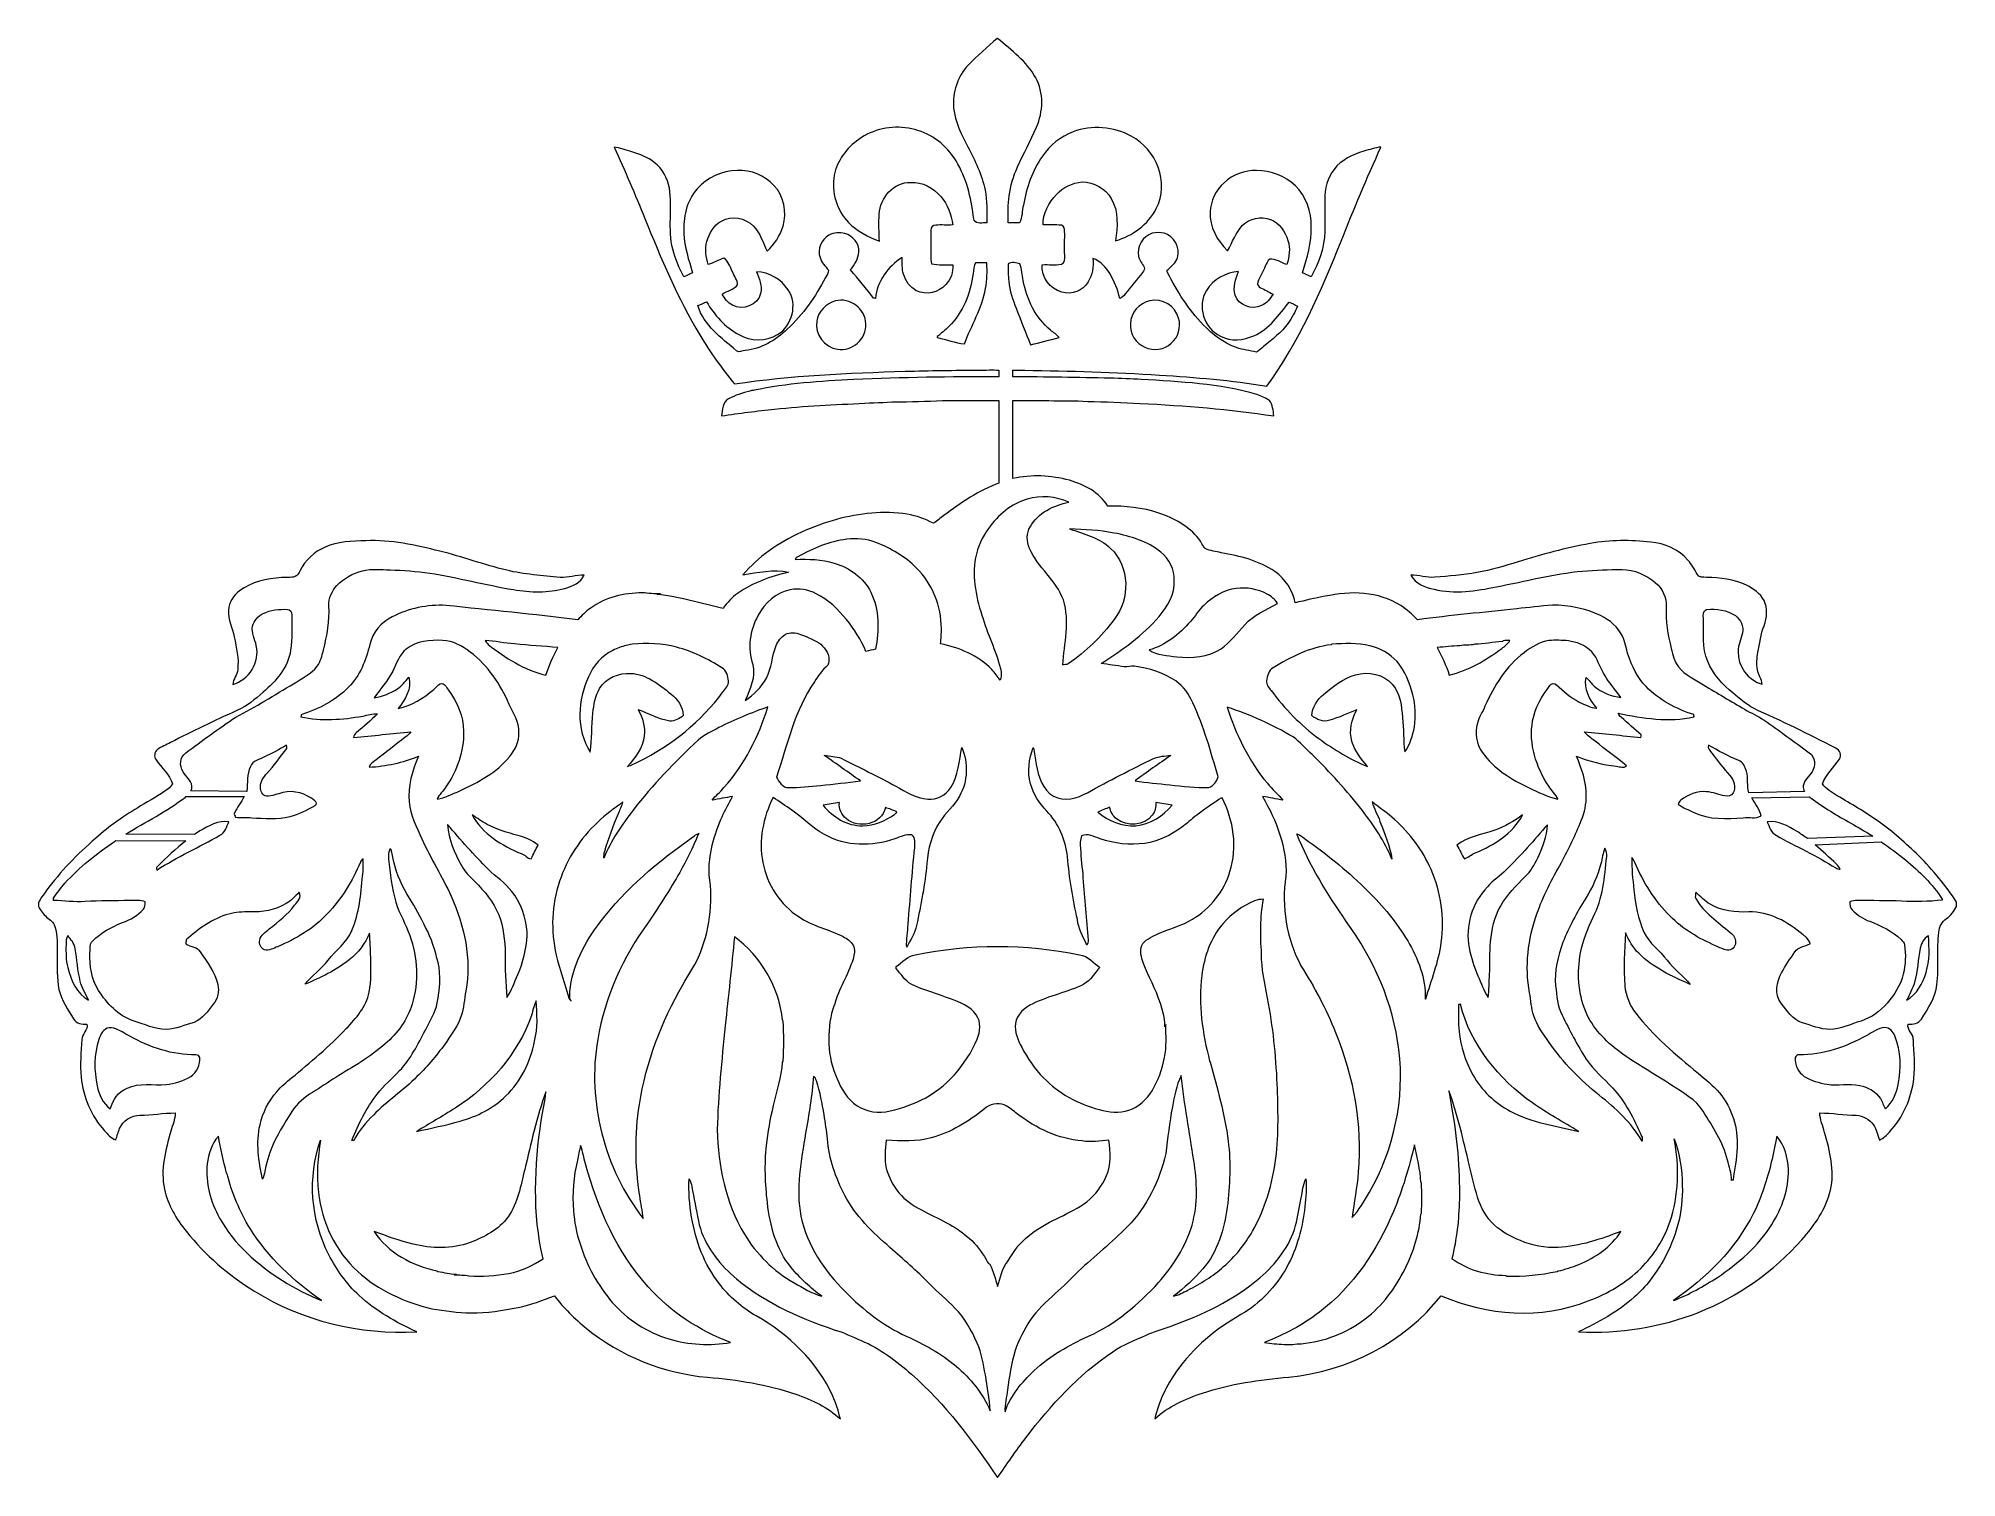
# Model space of a CAD drawing. Header units: centimetres. Extents: x -6.1 to 6.1, y -4.5 to 4.5.
import ezdxf

# ---------------------------------------------------------------- set-up
doc = ezdxf.new("R2010")
doc.units = ezdxf.units.CM
doc.header["$MEASUREMENT"] = 0
doc.layers.add('Layer 1', color=7, linetype='Continuous')

msp = doc.modelspace()

# ---------------------------------------------------------------- linework, layer by layer
at = {"layer": 'Layer 1', "color": 250, "lineweight": 18}
for points, knots in [([(1.63628, 3.70847), (1.72557, 3.70614), (1.81557, 3.67362), (1.88062, 3.61117), (1.88062, 3.61117), (1.88063, 3.61117), (1.88063, 3.61117), (1.94854, 3.54379), (1.98176, 3.44706), (1.98134, 3.35224), (1.98134, 3.35224), (1.98135, 3.35224), (1.98135, 3.35224), (1.98423, 3.25261), (1.95597, 3.15602), (1.92623, 3.0619), (1.92623, 3.0619), (1.92624, 3.0619), (1.92624, 3.0619), (1.94427, 3.05322), (1.96232, 3.0444), (1.98052, 3.03572), (1.98052, 3.03572), (1.98053, 3.03572), (1.98053, 3.03572), (2.02943, 3.12378), (2.0647, 3.22174), (2.06621, 3.3233), (2.06621, 3.3233), (2.06622, 3.3233), (2.06622, 3.3233), (2.06664, 3.39068), (2.06621, 3.45793), (2.06621, 3.5252), (2.06621, 3.5252), (2.06622, 3.5252), (2.06622, 3.5252), (2.06665, 3.59216), (2.08304, 3.6612), (2.12481, 3.71482), (2.12481, 3.71482), (2.12482, 3.71482), (2.12482, 3.71482), (2.17068, 3.77476), (2.24221, 3.80809), (2.31302, 3.82919), (2.31302, 3.82919), (2.31303, 3.82919), (2.31303, 3.82919), (2.34887, 3.83896), (2.38386, 3.85303), (2.42136, 3.85551), (2.42136, 3.85551), (2.42136, 3.85551), (2.42136, 3.85551), (2.33122, 3.65982), (2.24867, 3.46071), (2.1693, 3.26048), (2.1693, 3.26048), (2.1693, 3.26048), (2.1693, 3.26048), (2.04198, 2.94213), (1.9021, 2.62463), (1.70035, 2.34558), (1.70035, 2.34558), (1.70035, 2.34558), (1.70035, 2.34558), (1.47644, 2.3828), (1.24989, 2.40111), (1.02347, 2.41586), (1.02347, 2.41586), (1.02347, 2.41586), (1.02347, 2.41586), (0.74026, 2.43364), (0.45667, 2.44207), (0.17293, 2.44591), (0.17293, 2.44591), (0.17293, 2.44591), (0.17293, 2.44591), (0.1478, 2.44548), (0.12267, 2.44559), (0.09755, 2.4459), (0.09755, 2.4459), (0.09755, 2.4459), (0.09755, 2.4459), (0.09755, 2.4459), (0.09755, 2.40464), (0.09755, 2.40464), (0.09755, 2.40464), (0.09756, 2.40464), (0.09756, 2.40464), (0.30273, 2.40374), (0.5079, 2.40059), (0.71299, 2.39589), (0.71299, 2.39589), (0.713, 2.39589), (0.713, 2.39589), (0.77791, 2.39367), (0.84296, 2.39077), (0.90797, 2.38859), (0.90797, 2.38859), (0.90798, 2.38859), (0.90798, 2.38859), (1.15274, 2.37247), (1.40147, 2.3628), (1.63808, 2.29224), (1.63808, 2.29224), (1.63809, 2.29224), (1.63809, 2.29224), (1.66494, 2.28318), (1.69195, 2.27242), (1.71566, 2.25658), (1.71566, 2.25658), (1.71567, 2.25658), (1.71567, 2.25658), (1.73853, 2.22899), (1.7406, 2.19138), (1.74543, 2.15748), (1.74543, 2.15748), (1.74543, 2.15748), (1.74543, 2.15748), (1.46568, 2.20102), (1.18303, 2.22183), (0.90067, 2.23686), (0.90067, 2.23686), (0.90067, 2.23686), (0.90067, 2.23686), (0.79029, 2.2403), (0.68033, 2.24829), (0.5698, 2.24815), (0.5698, 2.24815), (0.5698, 2.24815), (0.5698, 2.24815), (0.48824, 2.2563), (0.40639, 2.25079), (0.32451, 2.25436), (0.32451, 2.25436), (0.32451, 2.25436), (0.32451, 2.25436), (0.24886, 2.25456), (0.1732, 2.25466), (0.09755, 2.25469), (0.09755, 2.25469), (0.09755, 2.25469), (0.09755, 2.25469), (0.09755, 2.25469), (0.09755, 1.76129), (0.09755, 1.76129), (0.09755, 1.76129), (0.09756, 1.76129), (0.09756, 1.76129), (0.21419, 1.78951), (0.33797, 1.78153), (0.45363, 1.75097), (0.45363, 1.75097), (0.45364, 1.75097), (0.45364, 1.75097), (0.54914, 1.72547), (0.6423, 1.67337), (0.69617, 1.58806), (0.69617, 1.58806), (0.69618, 1.58806), (0.69618, 1.58806), (0.80518, 1.59099), (0.91528, 1.57829), (1.01892, 1.54372), (1.01892, 1.54372), (1.01893, 1.54372), (1.01893, 1.54372), (1.11443, 1.51118), (1.20784, 1.46075), (1.27123, 1.38042), (1.27123, 1.38042), (1.27124, 1.38042), (1.27124, 1.38042), (1.28722, 1.36179), (1.29451, 1.33713), (1.3112, 1.31921), (1.3112, 1.31921), (1.31121, 1.31921), (1.31121, 1.31921), (1.34317, 1.30475), (1.37844, 1.30104), (1.41248, 1.29374), (1.41248, 1.29374), (1.41249, 1.29374), (1.41249, 1.29374), (1.53018, 1.27127), (1.65184, 1.24453), (1.75136, 1.17397), (1.75136, 1.17397), (1.75137, 1.17397), (1.75137, 1.17397), (1.81776, 1.12783), (1.86517, 1.05615), (1.88005, 0.97652), (1.88005, 0.97652), (1.88006, 0.97652), (1.88006, 0.97652), (1.94222, 0.99317), (2.00532, 1.0064), (2.06858, 1.01868), (2.06858, 1.01868), (2.06859, 1.01868), (2.06859, 1.01868), (2.14934, 1.03258), (2.23188, 1.04694), (2.31386, 1.03604), (2.31386, 1.03604), (2.31387, 1.03604), (2.31387, 1.03604), (2.39558, 1.02888), (2.47632, 1.00393), (2.54565, 0.9597), (2.54565, 0.9597), (2.54565, 0.9597), (2.54565, 0.9597), (2.58562, 0.93571), (2.61881, 0.90293), (2.65205, 0.87055), (2.65205, 0.87055), (2.65205, 0.87055), (2.65205, 0.87055), (2.86026, 0.89781), (3.06945, 0.91669), (3.27808, 0.93973), (3.27808, 0.93973), (3.27809, 0.93973), (3.27809, 0.93973), (3.35333, 0.94674), (3.42829, 0.95723), (3.50365, 0.96217), (3.50365, 0.96217), (3.50365, 0.96217), (3.50365, 0.96217), (3.60825, 0.96259), (3.71355, 0.9411), (3.80834, 0.8963), (3.80834, 0.8963), (3.80835, 0.8963), (3.80835, 0.8963), (3.86581, 0.86846), (3.91791, 0.82479), (3.94588, 0.76623), (3.94588, 0.76623), (3.94589, 0.76623), (3.94589, 0.76623), (3.96392, 0.73053), (3.96889, 0.69028), (3.98088, 0.65238), (3.98088, 0.65238), (3.98089, 0.65238), (3.98089, 0.65238), (4.00446, 0.57757), (4.04016, 0.50493), (4.09511, 0.44803), (4.09511, 0.44803), (4.09512, 0.44803), (4.09512, 0.44803), (4.17725, 0.36315), (4.2843, 0.30648), (4.39621, 0.27122), (4.39621, 0.27122), (4.39622, 0.27122), (4.39622, 0.27122), (4.3965, 0.26765), (4.3973, 0.26021), (4.39772, 0.25647), (4.39772, 0.25647), (4.39772, 0.25647), (4.39772, 0.25647), (4.23897, 0.2219), (4.07567, 0.2474), (3.91886, 0.27951), (3.91886, 0.27951), (3.91887, 0.27951), (3.91887, 0.27951), (3.9237, 0.26997), (3.92977, 0.26102), (3.93803, 0.25414), (3.93803, 0.25414), (3.93803, 0.25414), (3.93803, 0.25414), (3.98004, 0.21692), (4.02223, 0.17974), (4.06424, 0.14238), (4.06424, 0.14238), (4.06424, 0.14238), (4.06424, 0.14238), (4.06396, 0.13839), (4.06329, 0.13039), (4.06287, 0.1264), (4.06287, 0.1264), (4.06287, 0.1264), (4.06287, 0.1264), (3.94366, 0.13868), (3.82447, 0.15191), (3.70502, 0.16182), (3.70502, 0.16182), (3.70502, 0.16182), (3.70502, 0.16182), (3.72347, 0.13741), (3.7502, 0.12213), (3.77349, 0.10298), (3.77349, 0.10298), (3.77349, 0.10298), (3.77349, 0.10298), (3.83936, 0.05101), (3.9062, 0.00046), (3.97179, -0.05165), (3.97179, -0.05165), (3.97178, -0.05165), (3.97178, -0.05165), (3.95442, -0.06929), (3.92877, -0.0562), (3.90786, -0.05549), (3.90786, -0.05549), (3.90786, -0.05549), (3.90786, -0.05549), (3.82142, -0.04544), (3.7367, -0.02462), (3.65594, 0.00762), (3.65594, 0.00762), (3.65595, 0.00762), (3.65595, 0.00762), (3.68928, -0.06999), (3.71768, -0.15226), (3.71725, -0.23781), (3.71725, -0.23781), (3.71726, -0.23781), (3.71726, -0.23781), (3.71848, -0.29266), (3.70748, -0.34753), (3.68624, -0.39808), (3.68624, -0.39808), (3.68624, -0.39808), (3.68624, -0.39808), (3.65029, -0.48864), (3.60606, -0.57571), (3.56087, -0.66214), (3.56087, -0.66214), (3.56086, -0.66214), (3.56086, -0.66214), (3.50297, -0.76755), (3.44414, -0.87338), (3.40583, -0.98775), (3.40583, -0.98775), (3.40582, -0.98775), (3.40582, -0.98775), (3.34987, -1.1465), (3.32839, -1.31934), (3.35898, -1.48577), (3.35898, -1.48577), (3.35898, -1.48577), (3.35898, -1.48577), (3.36903, -1.53403), (3.36945, -1.5843), (3.38652, -1.6309), (3.38652, -1.6309), (3.38653, -1.6309), (3.38653, -1.6309), (3.40706, -1.69345), (3.44647, -1.74693), (3.48368, -1.80023), (3.48368, -1.80023), (3.48369, -1.80023), (3.48369, -1.80023), (3.57202, -1.9258), (3.67908, -2.03783), (3.79952, -2.1329), (3.79952, -2.1329), (3.79953, -2.1329), (3.79953, -2.1329), (3.90275, -2.21573), (4.00374, -2.30612), (4.06961, -2.42299), (4.06961, -2.42299), (4.06961, -2.42299), (4.06961, -2.42299), (4.07046, -2.41181), (4.07169, -2.40038), (4.06671, -2.39032), (4.06671, -2.39032), (4.06671, -2.39032), (4.06671, -2.39032), (4.0182, -2.28242), (3.9649, -2.17411), (3.88358, -2.08672), (3.88358, -2.08672), (3.88358, -2.08672), (3.88358, -2.08672), (3.82749, -2.02721), (3.76452, -1.97349), (3.71753, -1.90592), (3.71753, -1.90592), (3.71753, -1.90592), (3.71753, -1.90592), (3.66035, -1.81635), (3.61171, -1.72157), (3.56485, -1.62621), (3.56485, -1.62621), (3.56485, -1.62621), (3.56485, -1.62621), (3.53522, -1.5694), (3.53137, -1.50412), (3.52364, -1.44181), (3.52364, -1.44181), (3.52364, -1.44181), (3.52364, -1.44181), (3.51346, -1.34756), (3.53992, -1.25509), (3.5705, -1.16703), (3.5705, -1.16703), (3.5705, -1.16703), (3.5705, -1.16703), (3.58663, -1.11758), (3.6128, -1.07224), (3.63555, -1.0255), (3.63555, -1.0255), (3.63556, -1.0255), (3.63556, -1.0255), (3.6594, -0.9784), (3.68515, -0.93223), (3.71394, -0.88785), (3.71394, -0.88785), (3.71394, -0.88785), (3.71394, -0.88785), (3.75737, -0.82114), (3.78918, -0.7473), (3.80972, -0.67054), (3.80972, -0.67054), (3.80972, -0.67054), (3.80972, -0.67054), (3.8184, -0.63815), (3.82186, -0.60425), (3.83466, -0.5731), (3.83466, -0.5731), (3.83466, -0.5731), (3.83466, -0.5731), (3.84197, -0.58978), (3.84902, -0.60741), (3.84637, -0.62616), (3.84637, -0.62616), (3.84637, -0.62616), (3.84637, -0.62616), (3.83451, -0.75597), (3.82115, -0.88979), (3.76191, -1.008), (3.76191, -1.008), (3.76191, -1.008), (3.76191, -1.008), (3.72621, -1.0794), (3.69756, -1.15451), (3.68183, -1.23291), (3.68183, -1.23291), (3.68183, -1.23291), (3.68183, -1.23291), (3.65799, -1.35471), (3.66558, -1.48453), (3.71231, -1.60027), (3.71231, -1.60027), (3.71232, -1.60027), (3.71232, -1.60027), (3.75557, -1.70668), (3.83811, -1.79141), (3.92907, -1.85922), (3.92907, -1.85922), (3.92907, -1.85922), (3.92907, -1.85922), (4.03352, -1.93749), (4.14983, -1.99772), (4.2576, -2.07117), (4.2576, -2.07117), (4.25761, -2.07117), (4.25761, -2.07117), (4.32869, -2.11844), (4.40958, -2.15922), (4.45562, -2.23448), (4.45562, -2.23448), (4.45562, -2.23448), (4.45562, -2.23448), (4.51627, -2.33177), (4.5817, -2.42945), (4.6094, -2.54219), (4.6094, -2.54219), (4.6094, -2.54219), (4.6094, -2.54219), (4.62072, -2.58421), (4.63571, -2.62613), (4.63447, -2.67032), (4.63447, -2.67032), (4.63448, -2.67032), (4.63448, -2.67032), (4.63766, -2.67022), (4.64082, -2.67022), (4.64425, -2.67022), (4.64425, -2.67022), (4.64425, -2.67022), (4.64425, -2.67022), (4.65307, -2.60157), (4.66742, -2.53337), (4.66962, -2.46392), (4.66962, -2.46392), (4.66962, -2.46392), (4.66962, -2.46392), (4.67677, -2.34045), (4.63836, -2.21365), (4.55856, -2.11858), (4.55856, -2.11858), (4.55855, -2.11858), (4.55855, -2.11858), (4.5194, -2.07075), (4.46952, -2.03381), (4.42295, -1.99387), (4.42295, -1.99387), (4.42295, -1.99387), (4.42295, -1.99387), (4.28363, -1.87672), (4.14183, -1.75918), (4.02967, -1.61479), (4.02967, -1.61479), (4.02967, -1.61479), (4.02967, -1.61479), (3.99259, -1.56434), (3.9653, -1.50492), (3.9613, -1.44181), (3.9613, -1.44181), (3.9613, -1.44181), (3.9613, -1.44181), (3.95168, -1.33076), (3.95993, -1.21927), (3.9653, -1.10805), (3.9653, -1.10805), (3.9653, -1.10805), (3.9653, -1.10805), (3.98749, -1.15408), (4.01176, -1.19998), (4.04855, -1.23635), (4.04855, -1.23635), (4.04855, -1.23635), (4.04855, -1.23635), (4.1395, -1.32678), (4.25747, -1.38243), (4.37378, -1.43246), (4.37378, -1.43246), (4.37377, -1.43246), (4.37377, -1.43246), (4.33077, -1.37637), (4.26931, -1.33762), (4.22755, -1.2803), (4.22755, -1.2803), (4.22754, -1.2803), (4.22754, -1.2803), (4.18221, -1.21815), (4.11399, -1.17382), (4.08121, -1.10254), (4.08121, -1.10254), (4.08121, -1.10254), (4.08121, -1.10254), (4.04304, -1.01862), (4.02954, -0.92644), (4.01754, -0.83578), (4.01754, -0.83578), (4.01753, -0.83578), (4.01753, -0.83578), (4.01118, -0.76811), (4.0028, -0.70017), (4.00568, -0.63194), (4.00568, -0.63194), (4.00569, -0.63194), (4.00569, -0.63194), (4.01229, -0.64147), (4.01835, -0.65138), (4.0236, -0.662), (4.0236, -0.662), (4.02361, -0.662), (4.02361, -0.662), (4.07706, -0.78713), (4.14983, -0.90563), (4.24698, -1.00169), (4.24698, -1.00169), (4.24699, -1.00169), (4.24699, -1.00169), (4.32746, -1.08463), (4.4293, -1.14318), (4.53443, -1.18922), (4.53443, -1.18922), (4.53443, -1.18922), (4.53443, -1.18922), (4.55814, -1.19889), (4.58088, -1.21183), (4.6065, -1.21597), (4.6065, -1.21597), (4.60651, -1.21597), (4.60651, -1.21597), (4.6342, -1.22094), (4.66107, -1.19515), (4.66026, -1.16787), (4.66026, -1.16787), (4.66026, -1.16787), (4.66026, -1.16787), (4.65984, -1.1428), (4.64703, -1.11895), (4.62689, -1.10448), (4.62689, -1.10448), (4.62689, -1.10448), (4.62689, -1.10448), (4.54751, -1.04053), (4.46264, -0.97922), (4.4082, -0.8913), (4.4082, -0.8913), (4.4082, -0.8913), (4.4082, -0.8913), (4.40324, -0.87822), (4.40778, -0.86375), (4.40849, -0.85052), (4.40849, -0.85052), (4.40849, -0.85052), (4.40849, -0.85052), (4.43841, -0.87613), (4.46415, -0.90743), (4.49957, -0.92644), (4.49957, -0.92644), (4.49958, -0.92644), (4.49958, -0.92644), (4.57289, -0.96983), (4.66051, -0.97784), (4.74404, -0.97509), (4.74404, -0.97509), (4.74405, -0.97509), (4.74405, -0.97509), (4.87275, -0.97234), (4.99153, -1.03792), (5.08673, -1.11961), (5.08673, -1.11961), (5.08674, -1.11961), (5.08674, -1.11961), (5.1066, -1.13384), (5.12315, -1.15229), (5.13169, -1.17558), (5.13169, -1.17558), (5.13168, -1.17558), (5.13168, -1.17558), (5.09915, -1.19254), (5.0552, -1.19406), (5.03467, -1.22796), (5.03467, -1.22796), (5.03466, -1.22796), (5.03466, -1.22796), (5.00475, -1.27068), (4.97569, -1.31421), (4.94993, -1.35941), (4.94993, -1.35941), (4.94993, -1.35941), (4.94993, -1.35941), (4.9193, -1.41673), (4.90484, -1.49335), (4.94577, -1.54943), (4.94577, -1.54943), (4.94577, -1.54943), (4.94577, -1.54943), (4.98423, -1.59753), (5.02048, -1.65556), (5.08246, -1.67524), (5.08246, -1.67524), (5.08247, -1.67524), (5.08247, -1.67524), (5.13941, -1.69165), (5.1955, -1.71687), (5.25572, -1.71744), (5.25572, -1.71744), (5.25572, -1.71744), (5.25572, -1.71744), (5.32487, -1.71536), (5.38811, -1.68449), (5.45302, -1.66409), (5.45302, -1.66409), (5.45303, -1.66409), (5.45303, -1.66409), (5.51713, -1.64315), (5.57403, -1.60264), (5.61718, -1.55096), (5.61718, -1.55096), (5.61718, -1.55096), (5.61718, -1.55096), (5.66251, -1.4979), (5.70315, -1.43797), (5.71913, -1.36907), (5.71913, -1.36907), (5.71913, -1.36907), (5.71913, -1.36907), (5.73335, -1.30801), (5.73582, -1.24437), (5.72714, -1.18235), (5.72714, -1.18235), (5.72713, -1.18235), (5.72713, -1.18235), (5.72533, -1.16898), (5.71486, -1.15905), (5.7059, -1.1501), (5.7059, -1.1501), (5.70589, -1.1501), (5.70589, -1.1501), (5.64871, -1.098), (5.5794, -1.06093), (5.50718, -1.03407), (5.50718, -1.03407), (5.50717, -1.03407), (5.50717, -1.03407), (5.46435, -1.02042), (5.4277, -0.99287), (5.3957, -0.96225), (5.3957, -0.96225), (5.3957, -0.96225), (5.3957, -0.96225), (5.38248, -0.94891), (5.3836, -0.92876), (5.3811, -0.91169), (5.3811, -0.91169), (5.3811, -0.91169), (5.3811, -0.91169), (5.39627, -0.90563), (5.41238, -0.90231), (5.42894, -0.90315), (5.42894, -0.90315), (5.42894, -0.90315), (5.42894, -0.90315), (5.52221, -0.90344), (5.61538, -0.90492), (5.70851, -0.90644), (5.70851, -0.90644), (5.70851, -0.90644), (5.70851, -0.90644), (5.79382, -0.91473), (5.87925, -0.9081), (5.96428, -0.9015), (5.96428, -0.9015), (5.96428, -0.9015), (5.96428, -0.9015), (5.96442, -0.89956), (5.96442, -0.896), (5.96442, -0.8942), (5.96442, -0.8942), (5.96441, -0.8942), (5.96441, -0.8942), (5.90419, -0.79761), (5.82003, -0.71904), (5.73306, -0.64655), (5.73306, -0.64655), (5.73306, -0.64655), (5.73306, -0.64655), (5.68384, -0.60618), (5.63257, -0.56841), (5.57988, -0.53276), (5.57988, -0.53276), (5.57989, -0.53276), (5.57988, -0.53276), (5.57988, -0.53276), (5.16318, -0.55162), (5.16318, -0.55162), (5.16318, -0.55162), (5.16319, -0.55162), (5.16319, -0.55162), (5.20936, -0.59006), (5.25329, -0.63132), (5.29636, -0.673), (5.29636, -0.673), (5.29636, -0.673), (5.29636, -0.673), (5.30599, -0.68267), (5.31757, -0.69177), (5.32087, -0.70595), (5.32087, -0.70595), (5.32087, -0.70595), (5.32087, -0.70595), (5.31082, -0.70553), (5.30106, -0.70359), (5.29291, -0.69766), (5.29291, -0.69766), (5.2929, -0.69766), (5.2929, -0.69766), (5.17218, -0.62023), (5.04087, -0.56153), (4.91627, -0.49097), (4.91627, -0.49097), (4.91627, -0.49097), (4.91627, -0.49097), (4.88417, -0.47376), (4.87208, -0.4371), (4.85993, -0.40539), (4.85993, -0.40539), (4.85994, -0.40539), (4.85994, -0.40539), (4.92926, -0.3959), (4.99124, -0.43308), (5.04857, -0.46674), (5.04857, -0.46674), (5.04857, -0.46674), (5.04857, -0.46674), (5.07075, -0.48099), (5.09229, -0.49615), (5.11328, -0.51199), (5.11328, -0.51199), (5.11328, -0.51199), (5.11329, -0.51199), (5.11329, -0.51199), (5.52626, -0.49749), (5.52626, -0.49749), (5.52626, -0.49749), (5.52625, -0.49749), (5.52625, -0.49749), (5.48111, -0.46863), (5.43509, -0.44114), (5.38854, -0.41477), (5.38854, -0.41477), (5.38853, -0.41477), (5.38853, -0.41477), (5.30157, -0.36655), (5.21603, -0.31553), (5.13651, -0.25601), (5.13651, -0.25601), (5.13651, -0.25601), (5.13651, -0.25601), (5.13322, -0.25331), (5.12982, -0.25053), (5.12641, -0.24764), (5.12641, -0.24764), (5.12641, -0.24764), (5.12641, -0.24764), (5.12641, -0.24764), (4.76181, -0.25482), (4.76181, -0.25482), (4.76181, -0.25482), (4.76182, -0.25482), (4.76182, -0.25482), (4.78325, -0.29208), (4.81314, -0.32589), (4.82078, -0.36902), (4.82078, -0.36902), (4.82077, -0.36902), (4.82077, -0.36902), (4.78701, -0.38955), (4.74542, -0.37385), (4.70835, -0.38115), (4.70835, -0.38115), (4.70834, -0.38115), (4.70834, -0.38115), (4.60417, -0.3868), (4.49365, -0.39368), (4.3965, -0.34792), (4.3965, -0.34792), (4.39649, -0.34792), (4.39649, -0.34792), (4.36382, -0.33042), (4.32967, -0.3161), (4.29825, -0.29651), (4.29825, -0.29651), (4.29825, -0.29651), (4.29825, -0.29651), (4.301, -0.28631), (4.30526, -0.27612), (4.31436, -0.26991), (4.31436, -0.26991), (4.31437, -0.26991), (4.31437, -0.26991), (4.3608, -0.23506), (4.4184, -0.21149), (4.47725, -0.2159), (4.47725, -0.2159), (4.47725, -0.2159), (4.47725, -0.2159), (4.51665, -0.21826), (4.55291, -0.23548), (4.59148, -0.2425), (4.59148, -0.2425), (4.59148, -0.2425), (4.59148, -0.2425), (4.61049, -0.24624), (4.63586, -0.24402), (4.64468, -0.22363), (4.64468, -0.22363), (4.64468, -0.22363), (4.64468, -0.22363), (4.66396, -0.18711), (4.65046, -0.14192), (4.62371, -0.11257), (4.62371, -0.11257), (4.62371, -0.11257), (4.62371, -0.11257), (4.58321, -0.06847), (4.54684, -0.02078), (4.51114, 0.0273), (4.51114, 0.0273), (4.51114, 0.0273), (4.51114, 0.0273), (4.50038, 0.04304), (4.48193, 0.05722), (4.48854, 0.07856), (4.48854, 0.07856), (4.48854, 0.07856), (4.48854, 0.07856), (4.55017, 0.04191), (4.61408, 0.00914), (4.67994, -0.01926), (4.67994, -0.01926), (4.67995, -0.01926), (4.67995, -0.01926), (4.70902, -0.0285), (4.71897, -0.05976), (4.72845, -0.08555), (4.72845, -0.08555), (4.72846, -0.08555), (4.72846, -0.08555), (4.74345, -0.12904), (4.72958, -0.1793), (4.74447, -0.2219), (4.74447, -0.2219), (4.74447, -0.2219), (4.74447, -0.2219), (4.74447, -0.2219), (5.096, -0.21483), (5.096, -0.21483), (5.096, -0.21483), (5.096, -0.21483), (5.096, -0.21483), (5.08946, -0.20424), (5.08563, -0.19243), (5.08687, -0.17911), (5.08687, -0.17911), (5.08688, -0.17911), (5.08688, -0.17911), (5.09323, -0.14302), (5.12315, -0.1186), (5.14283, -0.08968), (5.14283, -0.08968), (5.14283, -0.08968), (5.14283, -0.08968), (5.16738, -0.05345), (5.16449, 0.00402), (5.12575, 0.02967), (5.12575, 0.02967), (5.12575, 0.02967), (5.12575, 0.02967), (5.03191, 0.0998), (4.93695, 0.16842), (4.84063, 0.23513), (4.84063, 0.23513), (4.84063, 0.23513), (4.84063, 0.23513), (4.8019, 0.26254), (4.75794, 0.2806), (4.71731, 0.30459), (4.71731, 0.30459), (4.7173, 0.30459), (4.7173, 0.30459), (4.63049, 0.35514), (4.54462, 0.40696), (4.45836, 0.45822), (4.45836, 0.45822), (4.45836, 0.45822), (4.45836, 0.45822), (4.40393, 0.49392), (4.34125, 0.5209), (4.29976, 0.57288), (4.29976, 0.57288), (4.29976, 0.57288), (4.29976, 0.57288), (4.27259, 0.6054), (4.26502, 0.64826), (4.25443, 0.68795), (4.25443, 0.68795), (4.25442, 0.68795), (4.25442, 0.68795), (4.23209, 0.77406), (4.2183, 0.86311), (4.22204, 0.95238), (4.22204, 0.95238), (4.22205, 0.95238), (4.22205, 0.95238), (4.22617, 1.01081), (4.19763, 1.06761), (4.1534, 1.10493), (4.1534, 1.10493), (4.15339, 1.10493), (4.15339, 1.10493), (4.09539, 1.15468), (4.02043, 1.18678), (3.94338, 1.18791), (3.94338, 1.18791), (3.94338, 1.18791), (3.94338, 1.18791), (3.8603, 1.18819), (3.77748, 1.18251), (3.69453, 1.17757), (3.69453, 1.17757), (3.69453, 1.17757), (3.69453, 1.17757), (3.5107, 1.16131), (3.33195, 1.11308), (3.1513, 1.07819), (3.1513, 1.07819), (3.15129, 1.07819), (3.15129, 1.07819), (3.02189, 1.05202), (2.88642, 1.0312), (2.75607, 1.06235), (2.75607, 1.06235), (2.75607, 1.06235), (2.75607, 1.06235), (2.70054, 1.07696), (2.63635, 1.09516), (2.60999, 1.15192), (2.60999, 1.15192), (2.61, 1.15192), (2.61, 1.15192), (2.66101, 1.15443), (2.71004, 1.13249), (2.76105, 1.13817), (2.76105, 1.13817), (2.76106, 1.13817), (2.76106, 1.13817), (2.84992, 1.14684), (2.93921, 1.15291), (3.0274, 1.16819), (3.0274, 1.16819), (3.0274, 1.16819), (3.0274, 1.16819), (3.1156, 1.18336), (3.20146, 1.20939), (3.2869, 1.23557), (3.2869, 1.23557), (3.28691, 1.23557), (3.28691, 1.23557), (3.43627, 1.28312), (3.58799, 1.32475), (3.74248, 1.35173), (3.74248, 1.35173), (3.74248, 1.35173), (3.74248, 1.35173), (3.86842, 1.37587), (3.99753, 1.37326), (4.1246, 1.36112), (4.1246, 1.36112), (4.12461, 1.36112), (4.12461, 1.36112), (4.21267, 1.35135), (4.30085, 1.31508), (4.3597, 1.24675), (4.3597, 1.24675), (4.3597, 1.24675), (4.3597, 1.24675), (4.38355, 1.22058), (4.39981, 1.18872), (4.4173, 1.15813), (4.4173, 1.15813), (4.41731, 1.15813), (4.41731, 1.15813), (4.4286, 1.13594), (4.45642, 1.13912), (4.47738, 1.1376), (4.47738, 1.1376), (4.47739, 1.1376), (4.47739, 1.1376), (4.56311, 1.1369), (4.6506, 1.12561), (4.72845, 1.08786), (4.72845, 1.08786), (4.72846, 1.08786), (4.72846, 1.08786), (4.77298, 1.06648), (4.81627, 1.03618), (4.83969, 0.99138), (4.83969, 0.99138), (4.83969, 0.99138), (4.83969, 0.99138), (4.86515, 0.9422), (4.85814, 0.88293), (4.83993, 0.83263), (4.83993, 0.83263), (4.83993, 0.83263), (4.83993, 0.83263), (4.82039, 0.77795), (4.81033, 0.72048), (4.80152, 0.66328), (4.80152, 0.66328), (4.80151, 0.66328), (4.80151, 0.66328), (4.79626, 0.62745), (4.78938, 0.5908), (4.7982, 0.55495), (4.7982, 0.55495), (4.79821, 0.55495), (4.79821, 0.55495), (4.80233, 0.52204), (4.82603, 0.49572), (4.82893, 0.46235), (4.82893, 0.46235), (4.82892, 0.46235), (4.82892, 0.46235), (4.73865, 0.4869), (4.67264, 0.57729), (4.67583, 0.67045), (4.67583, 0.67045), (4.67583, 0.67045), (4.67583, 0.67045), (4.67706, 0.71095), (4.69483, 0.74788), (4.70351, 0.78691), (4.70351, 0.78691), (4.70352, 0.78691), (4.70352, 0.78691), (4.71371, 0.82811), (4.69264, 0.8722), (4.65927, 0.8963), (4.65927, 0.8963), (4.65927, 0.8963), (4.65927, 0.8963), (4.60621, 0.93172), (4.53982, 0.94068), (4.47752, 0.93447), (4.47752, 0.93447), (4.47752, 0.93447), (4.47752, 0.93447), (4.4534, 0.92812), (4.45657, 0.89948), (4.45671, 0.88004), (4.45671, 0.88004), (4.45672, 0.88004), (4.45672, 0.88004), (4.45918, 0.78881), (4.4479, 0.69303), (4.48413, 0.6065), (4.48413, 0.6065), (4.48413, 0.6065), (4.48413, 0.6065), (4.51665, 0.52532), (4.57951, 0.46196), (4.64453, 0.40601), (4.64453, 0.40601), (4.64454, 0.40601), (4.64454, 0.40601), (4.68574, 0.37239), (4.72626, 0.33683), (4.77283, 0.31076), (4.77283, 0.31076), (4.77284, 0.31076), (4.77284, 0.31076), (4.94842, 0.23181), (5.12201, 0.14817), (5.29238, 0.0586), (5.29238, 0.0586), (5.29238, 0.0586), (5.29238, 0.0586), (5.31799, 0.04688), (5.33302, 0.01436), (5.31579, -0.01058), (5.31579, -0.01058), (5.31579, -0.01058), (5.31579, -0.01058), (5.28118, -0.06322), (5.23089, -0.1058), (5.20803, -0.16602), (5.20803, -0.16602), (5.20803, -0.16602), (5.20803, -0.16602), (5.23226, -0.19883), (5.26825, -0.21964), (5.30215, -0.24127), (5.30215, -0.24127), (5.30215, -0.24127), (5.30215, -0.24127), (5.38911, -0.29309), (5.47729, -0.34326), (5.56009, -0.40182), (5.56009, -0.40182), (5.5601, -0.40182), (5.5601, -0.40182), (5.65246, -0.46688), (5.7354, -0.54375), (5.81738, -0.62092), (5.81738, -0.62092), (5.81738, -0.62092), (5.81738, -0.62092), (5.90476, -0.71132), (5.98731, -0.8071), (6.05593, -0.91264), (6.05593, -0.91264), (6.05593, -0.91264), (6.05593, -0.91264), (6.05593, -0.91264), (6.05593, -0.94147), (6.05593, -0.94147), (6.05593, -0.94147), (6.05592, -0.94147), (6.05592, -0.94147), (6.03899, -0.97026), (6.01997, -0.99879), (5.99143, -1.01739), (5.99143, -1.01739), (5.99143, -1.01739), (5.99143, -1.01739), (5.96289, -1.03598), (5.94678, -1.06893), (5.94364, -1.10226), (5.94364, -1.10226), (5.94363, -1.10226), (5.94363, -1.10226), (5.92942, -1.21251), (5.94569, -1.32441), (5.93165, -1.43465), (5.93165, -1.43465), (5.93164, -1.43465), (5.93164, -1.43465), (5.92306, -1.51569), (5.87526, -1.5843), (5.83378, -1.65197), (5.83378, -1.65197), (5.83377, -1.65197), (5.83377, -1.65197), (5.81656, -1.68173), (5.77963, -1.68354), (5.74919, -1.68449), (5.74919, -1.68449), (5.74918, -1.68449), (5.74918, -1.68449), (5.7427, -1.72171), (5.78224, -1.74485), (5.78252, -1.78083), (5.78252, -1.78083), (5.78253, -1.78083), (5.78253, -1.78083), (5.78665, -1.86239), (5.79547, -1.94452), (5.78598, -2.02612), (5.78598, -2.02612), (5.78597, -2.02612), (5.78597, -2.02612), (5.7708, -2.15139), (5.71831, -2.27306), (5.63164, -2.36539), (5.63164, -2.36539), (5.63163, -2.36539), (5.63163, -2.36539), (5.61371, -2.38536), (5.59428, -2.40492), (5.56919, -2.41569), (5.56919, -2.41569), (5.56919, -2.41569), (5.56919, -2.41569), (5.55501, -2.38426), (5.55156, -2.34831), (5.53116, -2.31992), (5.53116, -2.31992), (5.53116, -2.31992), (5.53116, -2.31992), (5.50664, -2.2845), (5.46502, -2.26216), (5.4223, -2.25956), (5.4223, -2.25956), (5.42229, -2.25956), (5.42229, -2.25956), (5.34542, -2.25624), (5.26895, -2.24633), (5.19204, -2.24438), (5.19204, -2.24438), (5.19205, -2.24438), (5.19205, -2.24438), (5.19286, -2.2871), (5.21148, -2.32652), (5.22167, -2.36746), (5.22167, -2.36746), (5.22168, -2.36746), (5.22168, -2.36746), (5.25668, -2.48459), (5.2867, -2.60944), (5.25943, -2.73153), (5.25943, -2.73153), (5.25942, -2.73153), (5.25942, -2.73153), (5.23102, -2.85127), (5.15909, -2.95463), (5.07876, -3.04558), (5.07876, -3.04558), (5.07876, -3.04558), (5.07876, -3.04558), (4.90057, -3.24582), (4.67597, -3.40523), (4.42679, -3.50405), (4.42679, -3.50405), (4.42679, -3.50405), (4.42679, -3.50405), (4.18662, -3.5986), (3.92588, -3.64075), (3.66833, -3.62712), (3.66833, -3.62712), (3.66833, -3.62712), (3.66833, -3.62712), (3.7936, -3.56813), (3.91707, -3.50102), (4.02029, -3.40746), (4.02029, -3.40746), (4.0203, -3.40746), (4.0203, -3.40746), (4.09484, -3.34363), (4.15329, -3.26331), (4.20219, -3.17886), (4.20219, -3.17886), (4.20219, -3.17886), (4.20219, -3.17886), (4.28393, -3.03481), (4.32953, -2.86891), (4.32374, -2.70286), (4.32374, -2.70286), (4.32375, -2.70286), (4.32375, -2.70286), (4.32607, -2.60266), (4.30513, -2.50347), (4.27316, -2.40892), (4.27316, -2.40892), (4.27317, -2.40892), (4.27317, -2.40892), (4.30554, -2.58269), (4.30375, -2.76611), (4.24477, -2.93423), (4.24477, -2.93423), (4.24476, -2.93423), (4.24476, -2.93423), (4.20729, -3.04392), (4.14295, -3.14383), (4.06163, -3.2261), (4.06163, -3.2261), (4.06163, -3.2261), (4.06163, -3.2261), (3.96751, -3.3176), (3.85244, -3.38596), (3.72995, -3.43239), (3.72995, -3.43239), (3.72995, -3.43239), (3.72995, -3.43239), (3.43256, -3.54966), (3.0915, -3.52515), (2.80098, -3.39906), (2.80098, -3.39906), (2.80098, -3.39906), (2.80098, -3.39906), (2.56853, -3.69256), (2.21022, -3.87874), (1.83843, -3.91305), (1.83843, -3.91305), (1.83843, -3.91305), (1.83843, -3.91305), (1.65435, -3.92836), (1.47023, -3.95645), (1.29427, -4.01391), (1.29427, -4.01391), (1.29427, -4.01391), (1.29427, -4.01391), (1.18621, -4.05047), (1.0783, -4.09756), (0.99384, -4.17612), (0.99384, -4.17612), (0.99385, -4.17612), (0.99385, -4.17612), (1.01657, -4.06753), (1.06771, -3.96678), (1.13054, -3.87612), (1.13054, -3.87612), (1.13055, -3.87612), (1.13055, -3.87612), (1.23543, -3.72676), (1.37886, -3.60769), (1.53733, -3.5185), (1.53733, -3.5185), (1.53734, -3.5185), (1.53734, -3.5185), (1.65862, -3.44729), (1.75838, -3.34117), (1.82633, -3.21826), (1.82633, -3.21826), (1.82634, -3.21826), (1.82634, -3.21826), (1.89096, -3.10057), (1.92648, -2.96867), (1.94151, -2.83572), (1.94151, -2.83572), (1.94152, -2.83572), (1.94152, -2.83572), (1.94691, -2.77796), (1.95294, -2.71968), (1.94648, -2.66179), (1.94648, -2.66179), (1.94648, -2.66179), (1.94648, -2.66179), (1.92898, -2.69886), (1.92595, -2.74022), (1.91766, -2.7799), (1.91766, -2.7799), (1.91766, -2.7799), (1.91766, -2.7799), (1.9057, -2.83861), (1.89603, -2.8981), (1.88238, -2.95657), (1.88238, -2.95657), (1.88238, -2.95657), (1.88238, -2.95657), (1.84643, -3.08773), (1.75838, -3.19788), (1.65667, -3.28536), (1.65667, -3.28536), (1.65667, -3.28536), (1.65667, -3.28536), (1.49228, -3.42647), (1.29328, -3.52002), (1.09114, -3.59347), (1.09114, -3.59347), (1.09114, -3.59347), (1.09114, -3.59347), (1.04041, -3.61278), (0.9871, -3.62533), (0.93775, -3.64846), (0.93775, -3.64846), (0.93775, -3.64846), (0.93775, -3.64846), (0.86652, -3.68114), (0.79166, -3.70774), (0.72732, -3.75349), (0.72732, -3.75349), (0.72732, -3.75349), (0.72732, -3.75349), (0.5118, -3.89722), (0.33513, -4.09097), (0.17928, -4.29599), (0.17928, -4.29599), (0.17928, -4.29599), (0.17928, -4.29599), (0.11631, -4.37759), (0.05912, -4.46347), (0.00014, -4.54805), (0.00014, -4.54805), (0.00014, -4.54805), (0.00014, -4.54805), (-0.15819, -4.3131), (-0.32936, -4.0831), (-0.54321, -3.895), (-0.54321, -3.895), (-0.54321, -3.895), (-0.54321, -3.895), (-0.63984, -3.81149), (-0.74207, -3.7306), (-0.86128, -3.68195), (-0.86128, -3.68195), (-0.86128, -3.68195), (-0.86128, -3.68195), (-0.91737, -3.65758), (-0.97275, -3.63069), (-1.03174, -3.61375), (-1.03174, -3.61375), (-1.03174, -3.61375), (-1.03174, -3.61375), (-1.26602, -3.53453), (-1.49808, -3.42965), (-1.68286, -3.26165), (-1.68286, -3.26165), (-1.68286, -3.26165), (-1.68286, -3.26165), (-1.77988, -3.17194), (-1.86228, -3.05853), (-1.88846, -2.9268), (-1.88846, -2.9268), (-1.88846, -2.9268), (-1.88846, -2.9268), (-1.90197, -2.8543), (-1.91658, -2.78223), (-1.93009, -2.70991), (-1.93009, -2.70991), (-1.93009, -2.70991), (-1.93009, -2.70991), (-1.93326, -2.69309), (-1.93863, -2.67697), (-1.94635, -2.66179), (-1.94635, -2.66179), (-1.94635, -2.66179), (-1.94635, -2.66179), (-1.95294, -2.74268), (-1.94332, -2.82385), (-1.93118, -2.90379), (-1.93118, -2.90379), (-1.93117, -2.90379), (-1.93117, -2.90379), (-1.90623, -3.05372), (-1.85181, -3.201), (-1.75783, -3.32173), (-1.75783, -3.32173), (-1.75782, -3.32173), (-1.75782, -3.32173), (-1.69442, -3.40523), (-1.61382, -3.47513), (-1.52274, -3.52694), (-1.52274, -3.52694), (-1.52273, -3.52694), (-1.52273, -3.52694), (-1.3178, -3.64392), (-1.13743, -3.81604), (-1.04028, -4.03378), (-1.04028, -4.03378), (-1.04027, -4.03378), (-1.04027, -4.03378), (-1.01973, -4.07992), (-1.00281, -4.12789), (-0.99233, -4.17736), (-0.99233, -4.17736), (-0.99233, -4.17736), (-0.99233, -4.17736), (-1.071, -4.10296), (-1.17176, -4.05706), (-1.27276, -4.02121), (-1.27276, -4.02121), (-1.27276, -4.02121), (-1.27276, -4.02121), (-1.4526, -3.95923), (-1.64194, -3.92988), (-1.83099, -3.91377), (-1.83099, -3.91377), (-1.83099, -3.91377), (-1.83099, -3.91377), (-2.10881, -3.88921), (-2.37917, -3.78119), (-2.59568, -3.60509), (-2.59568, -3.60509), (-2.59568, -3.60509), (-2.59568, -3.60509), (-2.67007, -3.54401), (-2.74024, -3.47664), (-2.79809, -3.39959), (-2.79809, -3.39959), (-2.7981, -3.39959), (-2.7981, -3.39959), (-2.87239, -3.43006), (-2.94873, -3.45554), (-3.02673, -3.47416), (-3.02673, -3.47416), (-3.02673, -3.47416), (-3.02673, -3.47416), (-3.12471, -3.49152), (-3.22337, -3.50997), (-3.32327, -3.50656), (-3.32327, -3.50656), (-3.32328, -3.50656), (-3.32328, -3.50656), (-3.40693, -3.50968), (-3.48933, -3.49371), (-3.57159, -3.48105), (-3.57159, -3.48105), (-3.5716, -3.48105), (-3.5716, -3.48105), (-3.74277, -3.44041), (-3.90882, -3.3653), (-4.03959, -3.2461), (-4.03959, -3.2461), (-4.0396, -3.2461), (-4.0396, -3.2461), (-4.18056, -3.11794), (-4.2671, -2.93506), (-4.28639, -2.74627), (-4.28639, -2.74627), (-4.28639, -2.74627), (-4.28639, -2.74627), (-4.30099, -2.63631), (-4.29274, -2.5247), (-4.27383, -2.41583), (-4.27383, -2.41583), (-4.27384, -2.41583), (-4.27384, -2.41583), (-4.35722, -2.65051), (-4.33641, -2.91893), (-4.2223, -3.13984), (-4.2223, -3.13984), (-4.22229, -3.13984), (-4.22229, -3.13984), (-4.17297, -3.23519), (-4.11068, -3.32504), (-4.03092, -3.3974), (-4.03092, -3.3974), (-4.03091, -3.3974), (-4.03091, -3.3974), (-3.92493, -3.49579), (-3.79745, -3.56744), (-3.66656, -3.62697), (-3.66656, -3.62697), (-3.66656, -3.62697), (-3.66656, -3.62697), (-4.0247, -3.646), (-4.39043, -3.55876), (-4.69527, -3.36819), (-4.69527, -3.36819), (-4.69527, -3.36819), (-4.69527, -3.36819), (-4.85606, -3.26744), (-5.00228, -3.14216), (-5.12121, -2.9939), (-5.12121, -2.9939), (-5.12121, -2.9939), (-5.12121, -2.9939), (-5.18541, -2.91566), (-5.23724, -2.82508), (-5.25998, -2.72589), (-5.25998, -2.72589), (-5.25999, -2.72589), (-5.25999, -2.72589), (-5.2863, -2.60241), (-5.25336, -2.47715), (-5.21851, -2.3589), (-5.21851, -2.3589), (-5.2185, -2.3589), (-5.2185, -2.3589), (-5.20883, -2.321), (-5.19149, -2.28421), (-5.1919, -2.24452), (-5.1919, -2.24452), (-5.1919, -2.24452), (-5.1919, -2.24452), (-5.26645, -2.24604), (-5.34045, -2.25653), (-5.41471, -2.25927), (-5.41471, -2.25927), (-5.41471, -2.25927), (-5.41471, -2.25927), (-5.46916, -2.25968), (-5.52164, -2.29332), (-5.54331, -2.34334), (-5.54331, -2.34334), (-5.54331, -2.34334), (-5.54331, -2.34334), (-5.55295, -2.36677), (-5.55844, -2.39169), (-5.56783, -2.41528), (-5.56783, -2.41528), (-5.56783, -2.41528), (-5.56783, -2.41528), (-5.59732, -2.40435), (-5.61704, -2.37903), (-5.63838, -2.35738), (-5.63838, -2.35738), (-5.63839, -2.35738), (-5.63839, -2.35738), (-5.72217, -2.26424), (-5.77233, -2.1431), (-5.78612, -2.0191), (-5.78612, -2.0191), (-5.78612, -2.0191), (-5.78612, -2.0191), (-5.7938, -1.93958), (-5.78612, -1.85979), (-5.78181, -1.78041), (-5.78181, -1.78041), (-5.78181, -1.78041), (-5.78181, -1.78041), (-5.78181, -1.74443), (-5.74051, -1.72171), (-5.74905, -1.68435), (-5.74905, -1.68435), (-5.74905, -1.68435), (-5.74905, -1.68435), (-5.78006, -1.68435), (-5.81586, -1.68117), (-5.83325, -1.65129), (-5.83325, -1.65129), (-5.83325, -1.65129), (-5.83325, -1.65129), (-5.86963, -1.59231), (-5.91111, -1.53347), (-5.92583, -1.46443), (-5.92583, -1.46443), (-5.92583, -1.46443), (-5.92583, -1.46443), (-5.94056, -1.39292), (-5.93659, -1.31943), (-5.93757, -1.24697), (-5.93757, -1.24697), (-5.93757, -1.24697), (-5.93757, -1.24697), (-5.93851, -1.18689), (-5.93245, -1.12488), (-5.95161, -1.06685), (-5.95161, -1.06685), (-5.95161, -1.06685), (-5.95161, -1.06685), (-5.95962, -1.04039), (-5.98261, -1.02374), (-6.00358, -1.00761), (-6.00358, -1.00761), (-6.00358, -1.00761), (-6.00358, -1.00761), (-6.02644, -0.99012), (-6.04047, -0.96447), (-6.05593, -0.94076), (-6.05593, -0.94076), (-6.05593, -0.94076), (-6.05593, -0.94076), (-6.05593, -0.94076), (-6.05593, -0.9179), (-6.05593, -0.9179), (-6.05593, -0.9179), (-6.05592, -0.9179), (-6.05592, -0.9179), (-6.04339, -0.89032), (-6.02382, -0.86689), (-6.00647, -0.84251), (-6.00647, -0.84251), (-6.00646, -0.84251), (-6.00646, -0.84251), (-5.91661, -0.71985), (-5.81023, -0.61002), (-5.69571, -0.51041), (-5.69571, -0.51041), (-5.6957, -0.51041), (-5.6957, -0.51041), (-5.60846, -0.43185), (-5.51093, -0.3657), (-5.41003, -0.30589), (-5.41003, -0.30589), (-5.41002, -0.30589), (-5.41002, -0.30589), (-5.35231, -0.2698), (-5.29083, -0.23961), (-5.23709, -0.19731), (-5.23709, -0.19731), (-5.23709, -0.19731), (-5.23709, -0.19731), (-5.22633, -0.18849), (-5.21463, -0.17953), (-5.20983, -0.16602), (-5.20983, -0.16602), (-5.20983, -0.16602), (-5.20983, -0.16602), (-5.22718, -0.10552), (-5.27982, -0.06516), (-5.31314, -0.01415), (-5.31314, -0.01415), (-5.31315, -0.01415), (-5.31315, -0.01415), (-5.3268, 0.00567), (-5.32462, 0.03447), (-5.3049, 0.04949), (-5.3049, 0.04949), (-5.30489, 0.04949), (-5.30489, 0.04949), (-5.27911, 0.06851), (-5.24868, 0.07969), (-5.22084, 0.09539), (-5.22084, 0.09539), (-5.22083, 0.09539), (-5.22083, 0.09539), (-5.08303, 0.16581), (-4.94387, 0.23333), (-4.80262, 0.29657), (-4.80262, 0.29657), (-4.80261, 0.29657), (-4.80261, 0.29657), (-4.73893, 0.32194), (-4.68878, 0.37003), (-4.63627, 0.41247), (-4.63627, 0.41247), (-4.63626, 0.41247), (-4.63626, 0.41247), (-4.55537, 0.48207), (-4.47972, 0.56903), (-4.46306, 0.67804), (-4.46306, 0.67804), (-4.46306, 0.67804), (-4.46306, 0.67804), (-4.45368, 0.75215), (-4.45425, 0.82726), (-4.45577, 0.90166), (-4.45577, 0.90166), (-4.45576, 0.90166), (-4.45576, 0.90166), (-4.45506, 0.91754), (-4.4661, 0.93641), (-4.4836, 0.93531), (-4.4836, 0.93531), (-4.4836, 0.93531), (-4.4836, 0.93531), (-4.53596, 0.93874), (-4.58982, 0.93281), (-4.63708, 0.90886), (-4.63708, 0.90886), (-4.63709, 0.90886), (-4.63709, 0.90886), (-4.66976, 0.89383), (-4.69527, 0.86392), (-4.70324, 0.82878), (-4.70324, 0.82878), (-4.70324, 0.82878), (-4.70324, 0.82878), (-4.7122, 0.78676), (-4.68796, 0.74747), (-4.68022, 0.70697), (-4.68022, 0.70697), (-4.68022, 0.70697), (-4.68022, 0.70697), (-4.65488, 0.60307), (-4.72628, 0.49003), (-4.82808, 0.4621), (-4.82808, 0.4621), (-4.82807, 0.4621), (-4.82807, 0.4621), (-4.82642, 0.49597), (-4.79986, 0.52218), (-4.7975, 0.55594), (-4.7975, 0.55594), (-4.79749, 0.55594), (-4.79749, 0.55594), (-4.78925, 0.62512), (-4.80522, 0.69402), (-4.81874, 0.76154), (-4.81874, 0.76154), (-4.81874, 0.76154), (-4.81874, 0.76154), (-4.8296, 0.81816), (-4.86047, 0.8715), (-4.85524, 0.93063), (-4.85524, 0.93063), (-4.85523, 0.93063), (-4.85523, 0.93063), (-4.85345, 0.97952), (-4.82481, 1.02362), (-4.7862, 1.0523), (-4.7862, 1.0523), (-4.7862, 1.0523), (-4.7862, 1.0523), (-4.70986, 1.10906), (-4.61351, 1.13125), (-4.51983, 1.13609), (-4.51983, 1.13609), (-4.51982, 1.13609), (-4.51982, 1.13609), (-4.49128, 1.13827), (-4.46194, 1.13457), (-4.4341, 1.14244), (-4.4341, 1.14244), (-4.43409, 1.14244), (-4.43409, 1.14244), (-4.41758, 1.14822), (-4.41206, 1.16681), (-4.4038, 1.18032), (-4.4038, 1.18032), (-4.40379, 1.18032), (-4.40379, 1.18032), (-4.37045, 1.24633), (-4.3138, 1.29953), (-4.246, 1.32874), (-4.246, 1.32874), (-4.24599, 1.32874), (-4.24599, 1.32874), (-4.16524, 1.36567), (-4.07459, 1.36567), (-3.98749, 1.36924), (-3.98749, 1.36924), (-3.98749, 1.36924), (-3.98749, 1.36924), (-3.82957, 1.37696), (-3.67387, 1.34154), (-3.52158, 1.30365), (-3.52158, 1.30365), (-3.52157, 1.30365), (-3.52157, 1.30365), (-3.37908, 1.26894), (-3.24183, 1.21669), (-3.09909, 1.18293), (-3.09909, 1.18293), (-3.09908, 1.18293), (-3.09908, 1.18293), (-2.98813, 1.15633), (-2.87392, 1.14889), (-2.76049, 1.13803), (-2.76049, 1.13803), (-2.76048, 1.13803), (-2.76048, 1.13803), (-2.70951, 1.13249), (-2.66058, 1.15401), (-2.60961, 1.15178), (-2.60961, 1.15178), (-2.60961, 1.15178), (-2.60961, 1.15178), (-2.6319, 1.10342), (-2.68358, 1.08165), (-2.73208, 1.06856), (-2.73208, 1.06856), (-2.73209, 1.06856), (-2.73209, 1.06856), (-2.83726, 1.03812), (-2.9494, 1.04348), (-3.05637, 1.0607), (-3.05637, 1.0607), (-3.05637, 1.0607), (-3.05637, 1.0607), (-3.23357, 1.09047), (-3.40763, 1.1369), (-3.58524, 1.16462), (-3.58524, 1.16462), (-3.58524, 1.16462), (-3.58524, 1.16462), (-3.66805, 1.17729), (-3.75173, 1.18142), (-3.83524, 1.18569), (-3.83524, 1.18569), (-3.83524, 1.18569), (-3.83524, 1.18569), (-3.89322, 1.18554), (-3.95235, 1.19422), (-4.00901, 1.17923), (-4.00901, 1.17923), (-4.00901, 1.17923), (-4.00901, 1.17923), (-4.07031, 1.16378), (-4.12832, 1.13224), (-4.17159, 1.08592), (-4.17159, 1.08592), (-4.1716, 1.08592), (-4.1716, 1.08592), (-4.20357, 1.05216), (-4.22329, 1.00587), (-4.22149, 0.95899), (-4.22149, 0.95899), (-4.22148, 0.95899), (-4.22148, 0.95899), (-4.21665, 0.86392), (-4.23225, 0.76913), (-4.2562, 0.67733), (-4.2562, 0.67733), (-4.2562, 0.67733), (-4.2562, 0.67733), (-4.26558, 0.64262), (-4.27345, 0.60581), (-4.29601, 0.57686), (-4.29601, 0.57686), (-4.29602, 0.57686), (-4.29602, 0.57686), (-4.33338, 0.52616), (-4.3925, 0.49985), (-4.44404, 0.46637), (-4.44404, 0.46637), (-4.44405, 0.46637), (-4.44405, 0.46637), (-4.56502, 0.39497), (-4.68407, 0.31948), (-4.80893, 0.25484), (-4.80893, 0.25484), (-4.80893, 0.25484), (-4.80893, 0.25484), (-4.91741, 0.18373), (-5.02145, 0.10615), (-5.12562, 0.0291), (-5.12562, 0.0291), (-5.12562, 0.0291), (-5.12562, 0.0291), (-5.16336, 0.00321), (-5.16682, -0.05373), (-5.14217, -0.08968), (-5.14217, -0.08968), (-5.14216, -0.08968), (-5.14216, -0.08968), (-5.12258, -0.1185), (-5.09253, -0.14316), (-5.08688, -0.17939), (-5.08688, -0.17939), (-5.08687, -0.17939), (-5.08687, -0.17939), (-5.0853, -0.19049), (-5.08767, -0.20066), (-5.09233, -0.20995), (-5.09233, -0.20995), (-5.09233, -0.20995), (-5.09233, -0.20995), (-5.09233, -0.20995), (-4.74097, -0.2153), (-4.74097, -0.2153), (-4.74097, -0.2153), (-4.74096, -0.2153), (-4.74096, -0.2153), (-4.74065, -0.21454), (-4.74034, -0.21378), (-4.74003, -0.21301), (-4.74003, -0.21301), (-4.74002, -0.21301), (-4.74002, -0.21301), (-4.73259, -0.1608), (-4.74264, -0.10443), (-4.71608, -0.05648), (-4.71608, -0.05648), (-4.71607, -0.05648), (-4.71607, -0.05648), (-4.7027, -0.01912), (-4.65943, -0.01348), (-4.62883, 0.00374), (-4.62883, 0.00374), (-4.62882, 0.00374), (-4.62882, 0.00374), (-4.58004, 0.02469), (-4.535, 0.05225), (-4.48867, 0.07803), (-4.48867, 0.07803), (-4.48866, 0.07803), (-4.48866, 0.07803), (-4.48825, 0.07306), (-4.48745, 0.06301), (-4.48702, 0.05803), (-4.48702, 0.05803), (-4.48702, 0.05803), (-4.48702, 0.05803), (-4.52851, 0.00459), (-4.5671, -0.05136), (-4.61325, -0.10111), (-4.61325, -0.10111), (-4.61325, -0.10111), (-4.61325, -0.10111), (-4.63448, -0.12495), (-4.65543, -0.15378), (-4.65321, -0.1874), (-4.65321, -0.1874), (-4.65321, -0.1874), (-4.65321, -0.1874), (-4.65377, -0.21097), (-4.64193, -0.24056), (-4.61533, -0.24335), (-4.61533, -0.24335), (-4.61532, -0.24335), (-4.61532, -0.24335), (-4.57947, -0.2461), (-4.54656, -0.22846), (-4.5121, -0.22169), (-4.5121, -0.22169), (-4.51209, -0.22169), (-4.51209, -0.22169), (-4.44153, -0.20281), (-4.3663, -0.2286), (-4.31062, -0.2727), (-4.31062, -0.2727), (-4.31062, -0.2727), (-4.31062, -0.2727), (-4.30058, -0.28), (-4.29284, -0.29817), (-4.30912, -0.30328), (-4.30912, -0.30328), (-4.30912, -0.30328), (-4.30912, -0.30328), (-4.35984, -0.33003), (-4.41029, -0.3602), (-4.46705, -0.37233), (-4.46705, -0.37233), (-4.46705, -0.37233), (-4.46705, -0.37233), (-4.54629, -0.39092), (-4.62842, -0.38542), (-4.70888, -0.37992), (-4.70888, -0.37992), (-4.70888, -0.37992), (-4.70888, -0.37992), (-4.74264, -0.37893), (-4.77655, -0.38045), (-4.81031, -0.37755), (-4.81031, -0.37755), (-4.81031, -0.37755), (-4.81031, -0.37755), (-4.81499, -0.36944), (-4.82244, -0.36034), (-4.81665, -0.35071), (-4.81665, -0.35071), (-4.81665, -0.35071), (-4.81665, -0.35071), (-4.80136, -0.3136), (-4.77641, -0.28158), (-4.75668, -0.24687), (-4.75668, -0.24687), (-4.75668, -0.24687), (-4.75668, -0.24687), (-4.75668, -0.24687), (-5.12431, -0.24687), (-5.12431, -0.24687), (-5.12431, -0.24687), (-5.12431, -0.24687), (-5.12431, -0.24687), (-5.12552, -0.24791), (-5.12673, -0.24894), (-5.12794, -0.24994), (-5.12794, -0.24994), (-5.12794, -0.24994), (-5.12794, -0.24994), (-5.24462, -0.34083), (-5.37787, -0.40571), (-5.50321, -0.48323), (-5.50321, -0.48323), (-5.50321, -0.48323), (-5.50321, -0.48323), (-5.50321, -0.48323), (-5.07157, -0.48677), (-5.07157, -0.48677), (-5.07157, -0.48677), (-5.07156, -0.48677), (-5.07156, -0.48677), (-5.06017, -0.47885), (-5.04859, -0.47115), (-5.03686, -0.4637), (-5.03686, -0.4637), (-5.03685, -0.4637), (-5.03685, -0.4637), (-4.98076, -0.4316), (-4.92029, -0.39576), (-4.85289, -0.40553), (-4.85289, -0.40553), (-4.85289, -0.40553), (-4.85289, -0.40553), (-4.8664, -0.43682), (-4.87673, -0.47418), (-4.90939, -0.49097), (-4.90939, -0.49097), (-4.9094, -0.49097), (-4.9094, -0.49097), (-5.04183, -0.56513), (-5.18005, -0.62863), (-5.30821, -0.71036), (-5.30821, -0.71036), (-5.30822, -0.71036), (-5.30822, -0.71036), (-5.31164, -0.70183), (-5.31277, -0.69244), (-5.3038, -0.68722), (-5.3038, -0.68722), (-5.3038, -0.68722), (-5.3038, -0.68722), (-5.24676, -0.63132), (-5.18834, -0.57599), (-5.12536, -0.52659), (-5.12536, -0.52659), (-5.12536, -0.52659), (-5.12536, -0.52659), (-5.12536, -0.52659), (-5.56754, -0.52487), (-5.56754, -0.52487), (-5.56754, -0.52487), (-5.56754, -0.52487), (-5.56754, -0.52487), (-5.57035, -0.52679), (-5.57317, -0.52872), (-5.57597, -0.53066), (-5.57597, -0.53066), (-5.57597, -0.53066), (-5.57597, -0.53066), (-5.68922, -0.60686), (-5.79562, -0.69354), (-5.8885, -0.79373), (-5.8885, -0.79373), (-5.8885, -0.79373), (-5.8885, -0.79373), (-5.91482, -0.82308), (-5.93659, -0.85603), (-5.96028, -0.88756), (-5.96028, -0.88756), (-5.96028, -0.88756), (-5.96028, -0.88756), (-5.96028, -0.8913), (-5.96016, -0.89875), (-5.96016, -0.90245), (-5.96016, -0.90245), (-5.96015, -0.90245), (-5.96015, -0.90245), (-5.89357, -0.90549), (-5.82733, -0.91293), (-5.76048, -0.90989), (-5.76048, -0.90989), (-5.76047, -0.90989), (-5.76047, -0.90989), (-5.66691, -0.90369), (-5.57304, -0.90534), (-5.47935, -0.9033), (-5.47935, -0.9033), (-5.47934, -0.9033), (-5.47934, -0.9033), (-5.44668, -0.90453), (-5.41239, -0.89831), (-5.38138, -0.91169), (-5.38138, -0.91169), (-5.38138, -0.91169), (-5.38138, -0.91169), (-5.38356, -0.92725), (-5.38029, -0.94587), (-5.39213, -0.95854), (-5.39213, -0.95854), (-5.39214, -0.95854), (-5.39214, -0.95854), (-5.42794, -0.99781), (-5.47509, -1.02525), (-5.52552, -1.04162), (-5.52552, -1.04162), (-5.52552, -1.04162), (-5.52552, -1.04162), (-5.594, -1.06921), (-5.65987, -1.10614), (-5.71306, -1.15794), (-5.71306, -1.15794), (-5.71306, -1.15794), (-5.71306, -1.15794), (-5.73306, -1.17737), (-5.72795, -1.20756), (-5.73004, -1.23265), (-5.73004, -1.23265), (-5.73004, -1.23265), (-5.73004, -1.23265), (-5.73387, -1.31493), (-5.72078, -1.40075), (-5.67573, -1.47117), (-5.67573, -1.47117), (-5.67573, -1.47117), (-5.67573, -1.47117), (-5.62307, -1.55328), (-5.55278, -1.63143), (-5.4573, -1.6623), (-5.4573, -1.6623), (-5.45729, -1.6623), (-5.45729, -1.6623), (-5.38867, -1.68367), (-5.32172, -1.71744), (-5.24825, -1.71757), (-5.24825, -1.71757), (-5.24824, -1.71757), (-5.24824, -1.71757), (-5.1872, -1.7144), (-5.1307, -1.68919), (-5.07269, -1.6725), (-5.07269, -1.6725), (-5.07269, -1.6725), (-5.07269, -1.6725), (-5.01936, -1.65129), (-4.98645, -1.60113), (-4.95141, -1.55855), (-4.95141, -1.55855), (-4.95141, -1.55855), (-4.95141, -1.55855), (-4.92235, -1.52422), (-4.91409, -1.47642), (-4.92291, -1.43312), (-4.92291, -1.43312), (-4.92291, -1.43312), (-4.92291, -1.43312), (-4.93833, -1.355), (-4.99223, -1.29311), (-5.03396, -1.22768), (-5.03396, -1.22768), (-5.03396, -1.22768), (-5.03396, -1.22768), (-5.05246, -1.19557), (-5.09308, -1.19515), (-5.12259, -1.17902), (-5.12259, -1.17902), (-5.12259, -1.17902), (-5.12259, -1.17902), (-5.12628, -1.17035), (-5.12259, -1.16082), (-5.12259, -1.152), (-5.12259, -1.152), (-5.12258, -1.152), (-5.12258, -1.152), (-5.04458, -1.08078), (-4.9561, -1.01559), (-4.85234, -0.98885), (-4.85234, -0.98885), (-4.85234, -0.98885), (-4.85234, -0.98885), (-4.80991, -0.97699), (-4.76569, -0.97385), (-4.72187, -0.97523), (-4.72187, -0.97523), (-4.72186, -0.97523), (-4.72186, -0.97523), (-4.64248, -0.97713), (-4.55965, -0.96518), (-4.49143, -0.92203), (-4.49143, -0.92203), (-4.49142, -0.92203), (-4.49142, -0.92203), (-4.46003, -0.90315), (-4.43452, -0.87655), (-4.40864, -0.8509), (-4.40864, -0.8509), (-4.40863, -0.8509), (-4.40863, -0.8509), (-4.3929, -0.88248), (-4.41883, -0.91032), (-4.43769, -0.93304), (-4.43769, -0.93304), (-4.4377, -0.93304), (-4.4377, -0.93304), (-4.48152, -0.99216), (-4.54145, -1.03584), (-4.59783, -1.08201), (-4.59783, -1.08201), (-4.59783, -1.08201), (-4.59783, -1.08201), (-4.62168, -1.10173), (-4.65226, -1.12018), (-4.65777, -1.15353), (-4.65777, -1.15353), (-4.65777, -1.15353), (-4.65777, -1.15353), (-4.66505, -1.17766), (-4.65117, -1.20507), (-4.62788, -1.21402), (-4.62788, -1.21402), (-4.62787, -1.21402), (-4.62787, -1.21402), (-4.59877, -1.22217), (-4.57165, -1.20453), (-4.54561, -1.19458), (-4.54561, -1.19458), (-4.5456, -1.19458), (-4.5456, -1.19458), (-4.42954, -1.14583), (-4.31822, -1.08036), (-4.23181, -0.98747), (-4.23181, -0.98747), (-4.23181, -0.98747), (-4.23181, -0.98747), (-4.1421, -0.89349), (-4.07293, -0.78092), (-4.02277, -0.66129), (-4.02277, -0.66129), (-4.02276, -0.66129), (-4.02276, -0.66129), (-4.0182, -0.65261), (-4.01242, -0.64475), (-4.00568, -0.63759), (-4.00568, -0.63759), (-4.00567, -0.63759), (-4.00567, -0.63759), (-4.00403, -0.67466), (-4.00446, -0.71188), (-4.00858, -0.74868), (-4.00858, -0.74868), (-4.00858, -0.74868), (-4.00858, -0.74868), (-4.01878, -0.8647), (-4.0313, -0.9832), (-4.07568, -1.09207), (-4.07568, -1.09207), (-4.07569, -1.09207), (-4.07569, -1.09207), (-4.10697, -1.16855), (-4.17863, -1.21611), (-4.22684, -1.2806), (-4.22684, -1.2806), (-4.22685, -1.2806), (-4.22685, -1.2806), (-4.26834, -1.33792), (-4.32978, -1.37651), (-4.37307, -1.43218), (-4.37307, -1.43218), (-4.37306, -1.43218), (-4.37306, -1.43218), (-4.27496, -1.39069), (-4.17696, -1.3444), (-4.09333, -1.27742), (-4.09333, -1.27742), (-4.09332, -1.27742), (-4.09332, -1.27742), (-4.03683, -1.23347), (-3.99189, -1.17533), (-3.96615, -1.10847), (-3.96615, -1.10847), (-3.96614, -1.10847), (-3.96614, -1.10847), (-3.95842, -1.15905), (-3.96131, -1.21045), (-3.95718, -1.26145), (-3.95718, -1.26145), (-3.95717, -1.26145), (-3.95717, -1.26145), (-3.95662, -1.33517), (-3.95277, -1.40986), (-3.96642, -1.48273), (-3.96642, -1.48273), (-3.96642, -1.48273), (-3.96642, -1.48273), (-3.98668, -1.57382), (-4.04963, -1.64645), (-4.1122, -1.71219), (-4.1122, -1.71219), (-4.1122, -1.71219), (-4.1122, -1.71219), (-4.21803, -1.82589), (-4.33903, -1.92385), (-4.45753, -2.02376), (-4.45753, -2.02376), (-4.45753, -2.02376), (-4.45753, -2.02376), (-4.48978, -2.05135), (-4.52381, -2.07751), (-4.55084, -2.11058), (-4.55084, -2.11058), (-4.55084, -2.11058), (-4.55084, -2.11058), (-4.60305, -2.1697), (-4.63875, -2.24248), (-4.65653, -2.31906), (-4.65653, -2.31906), (-4.65653, -2.31906), (-4.65653, -2.31906), (-4.68312, -2.43276), (-4.66465, -2.55115), (-4.64111, -2.66374), (-4.64111, -2.66374), (-4.6411, -2.66374), (-4.6411, -2.66374), (-4.63751, -2.65836), (-4.63491, -2.65243), (-4.6334, -2.64624), (-4.6334, -2.64624), (-4.63339, -2.64624), (-4.63339, -2.64624), (-4.6229, -2.5871), (-4.60622, -2.52921), (-4.58678, -2.47245), (-4.58678, -2.47245), (-4.58678, -2.47245), (-4.58678, -2.47245), (-4.55234, -2.38839), (-4.50343, -2.3111), (-4.45493, -2.23461), (-4.45493, -2.23461), (-4.45492, -2.23461), (-4.45492, -2.23461), (-4.42308, -2.18364), (-4.37458, -2.14627), (-4.32443, -2.1147), (-4.32443, -2.1147), (-4.32442, -2.1147), (-4.32442, -2.1147), (-4.2752, -2.08426), (-4.22798, -2.05106), (-4.17877, -2.02071), (-4.17877, -2.02071), (-4.17876, -2.02071), (-4.17876, -2.02071), (-4.07182, -1.95391), (-3.96021, -1.89245), (-3.86553, -1.8081), (-3.86553, -1.8081), (-3.86553, -1.8081), (-3.86553, -1.8081), (-3.78862, -1.74154), (-3.72622, -1.65609), (-3.69616, -1.55826), (-3.69616, -1.55826), (-3.69615, -1.55826), (-3.69615, -1.55826), (-3.65249, -1.4173), (-3.66075, -1.26281), (-3.71119, -1.12459), (-3.71119, -1.12459), (-3.7112, -1.12459), (-3.7112, -1.12459), (-3.73476, -1.0521), (-3.77719, -0.98733), (-3.79858, -0.91401), (-3.79858, -0.91401), (-3.79858, -0.91401), (-3.79858, -0.91401), (-3.82642, -0.82569), (-3.83495, -0.73294), (-3.84444, -0.64133), (-3.84444, -0.64133), (-3.84444, -0.64133), (-3.84444, -0.64133), (-3.84557, -0.62686), (-3.84736, -0.61212), (-3.84389, -0.59776), (-3.84389, -0.59776), (-3.84389, -0.59776), (-3.84389, -0.59776), (-3.84006, -0.59172), (-3.84155, -0.57352), (-3.83011, -0.57959), (-3.83011, -0.57959), (-3.8301, -0.57959), (-3.8301, -0.57959), (-3.82128, -0.60534), (-3.8191, -0.63302), (-3.81181, -0.65939), (-3.81181, -0.65939), (-3.8118, -0.65939), (-3.8118, -0.65939), (-3.79165, -0.74), (-3.75888, -0.81771), (-3.71342, -0.88741), (-3.71342, -0.88741), (-3.71341, -0.88741), (-3.71341, -0.88741), (-3.67481, -0.94683), (-3.6423, -1.0098), (-3.61075, -1.07319), (-3.61075, -1.07319), (-3.61074, -1.07319), (-3.61074, -1.07319), (-3.57381, -1.1428), (-3.5504, -1.21886), (-3.53248, -1.29534), (-3.53248, -1.29534), (-3.53247, -1.29534), (-3.53247, -1.29534), (-3.51222, -1.3787), (-3.52256, -1.46581), (-3.53784, -1.54916), (-3.53784, -1.54916), (-3.53784, -1.54916), (-3.53784, -1.54916), (-3.54902, -1.61199), (-3.58592, -1.66562), (-3.61223, -1.72252), (-3.61223, -1.72252), (-3.61224, -1.72252), (-3.61224, -1.72252), (-3.66064, -1.81072), (-3.70403, -1.90416), (-3.77501, -1.97704), (-3.77501, -1.97704), (-3.77501, -1.97704), (-3.77501, -1.97704), (-3.82201, -2.02666), (-3.87382, -2.07187), (-3.91612, -2.12575), (-3.91612, -2.12575), (-3.91612, -2.12575), (-3.91612, -2.12575), (-3.98555, -2.21351), (-4.03367, -2.31563), (-4.07734, -2.41788), (-4.07734, -2.41788), (-4.07733, -2.41788), (-4.07733, -2.41788), (-4.0743, -2.41802), (-4.06809, -2.41831), (-4.06506, -2.41831), (-4.06506, -2.41831), (-4.06505, -2.41831), (-4.06505, -2.41831), (-4.03143, -2.3596), (-3.98985, -2.30557), (-3.94078, -2.2587), (-3.94078, -2.2587), (-3.94077, -2.2587), (-3.94077, -2.2587), (-3.85547, -2.17026), (-3.75074, -2.10327), (-3.66559, -2.01469), (-3.66559, -2.01469), (-3.66558, -2.01469), (-3.66558, -2.01469), (-3.59543, -1.94728), (-3.53314, -1.87206), (-3.47733, -1.7924), (-3.47733, -1.7924), (-3.47732, -1.7924), (-3.47732, -1.7924), (-3.4422, -1.74182), (-3.40541, -1.69084), (-3.38609, -1.63171), (-3.38609, -1.63171), (-3.38609, -1.63171), (-3.38609, -1.63171), (-3.3678, -1.58112), (-3.36764, -1.52683), (-3.35648, -1.47476), (-3.35648, -1.47476), (-3.35647, -1.47476), (-3.35647, -1.47476), (-3.31996, -1.27149), (-3.36586, -1.06219), (-3.44922, -0.87613), (-3.44922, -0.87613), (-3.44922, -0.87613), (-3.44922, -0.87613), (-3.50546, -0.75224), (-3.57891, -0.63706), (-3.63527, -0.51316), (-3.63527, -0.51316), (-3.63527, -0.51316), (-3.63527, -0.51316), (-3.66862, -0.43848), (-3.70801, -0.36365), (-3.71518, -0.28081), (-3.71518, -0.28081), (-3.71518, -0.28081), (-3.71518, -0.28081), (-3.72498, -0.18105), (-3.69478, -0.0828), (-3.65523, 0.00762), (-3.65523, 0.00762), (-3.65523, 0.00762), (-3.65523, 0.00762), (-3.75476, -0.03235), (-3.86098, -0.05454), (-3.96779, -0.06089), (-3.96779, -0.06089), (-3.96779, -0.06089), (-3.96779, -0.06089), (-3.96239, -0.03937), (-3.94202, -0.02903), (-3.92617, -0.01637), (-3.92617, -0.01637), (-3.92616, -0.01637), (-3.92616, -0.01637), (-3.86359, 0.03133), (-3.80214, 0.08036), (-3.73973, 0.12805), (-3.73973, 0.12805), (-3.73973, 0.12805), (-3.73973, 0.12805), (-3.72663, 0.13811), (-3.71493, 0.14996), (-3.70322, 0.1614), (-3.70322, 0.1614), (-3.70322, 0.1614), (-3.70322, 0.1614), (-3.82418, 0.15243), (-3.94491, 0.13716), (-4.06577, 0.12668), (-4.06577, 0.12668), (-4.06576, 0.12668), (-4.06576, 0.12668), (-4.06368, 0.13853), (-4.05737, 0.14845), (-4.04842, 0.15602), (-4.04842, 0.15602), (-4.04841, 0.15602), (-4.04841, 0.15602), (-4.00374, 0.19638), (-3.95676, 0.23428), (-3.91418, 0.27689), (-3.91418, 0.27689), (-3.91418, 0.27689), (-3.91418, 0.27689), (-3.94628, 0.27714), (-3.97701, 0.26737), (-4.0083, 0.26225), (-4.0083, 0.26225), (-4.0083, 0.26225), (-4.0083, 0.26225), (-4.13632, 0.23868), (-4.26943, 0.2292), (-4.39773, 0.25661), (-4.39773, 0.25661), (-4.39773, 0.25661), (-4.39773, 0.25661), (-4.39744, 0.26006), (-4.39692, 0.26695), (-4.39678, 0.27039), (-4.39678, 0.27039), (-4.39677, 0.27039), (-4.39677, 0.27039), (-4.28624, 0.3054), (-4.18056, 0.36079), (-4.09844, 0.44362), (-4.09844, 0.44362), (-4.09843, 0.44362), (-4.09843, 0.44362), (-4.02636, 0.51692), (-3.98569, 0.61517), (-3.96378, 0.71441), (-3.96378, 0.71441), (-3.96377, 0.71441), (-3.96377, 0.71441), (-3.94627, 0.79019), (-3.89088, 0.85305), (-3.82253, 0.88833), (-3.82253, 0.88833), (-3.82252, 0.88833), (-3.82252, 0.88833), (-3.71807, 0.94192), (-3.5989, 0.96619), (-3.48189, 0.96065), (-3.48189, 0.96065), (-3.48188, 0.96065), (-3.48188, 0.96065), (-3.20477, 0.93102), (-2.92722, 0.90526), (-2.6508, 0.87027), (-2.6508, 0.87027), (-2.6508, 0.87027), (-2.6508, 0.87027), (-2.62543, 0.89549), (-2.60051, 0.92138), (-2.57116, 0.94192), (-2.57116, 0.94192), (-2.57115, 0.94192), (-2.57115, 0.94192), (-2.47702, 1.01205), (-2.35797, 1.03964), (-2.24233, 1.04016), (-2.24233, 1.04016), (-2.24232, 1.04016), (-2.24232, 1.04016), (-2.2039, 1.03865), (-2.1656, 1.03082), (-2.12701, 1.03494), (-2.12701, 1.03494), (-2.12701, 1.03494), (-2.12701, 1.03494), (-2.13417, 1.03357), (-2.14133, 1.03205), (-2.14821, 1.03053), (-2.14821, 1.03053), (-2.1482, 1.03053), (-2.1482, 1.03053), (-2.00737, 1.01399), (-1.87096, 0.97293), (-1.73303, 0.94206), (-1.73303, 0.94206), (-1.73302, 0.94206), (-1.73302, 0.94206), (-1.70585, 0.97691), (-1.6775, 1.01138), (-1.64085, 1.03674), (-1.64085, 1.03674), (-1.64084, 1.03674), (-1.64084, 1.03674), (-1.54506, 1.10412), (-1.43235, 1.14395), (-1.31894, 1.17027), (-1.31894, 1.17027), (-1.31894, 1.17027), (-1.31894, 1.17027), (-1.41482, 1.19161), (-1.5124, 1.16903), (-1.60733, 1.15316), (-1.60733, 1.15316), (-1.60732, 1.15316), (-1.60732, 1.15316), (-1.5591, 1.21091), (-1.50358, 1.26231), (-1.44198, 1.30545), (-1.44198, 1.30545), (-1.44197, 1.30545), (-1.44197, 1.30545), (-1.31367, 1.39654), (-1.16802, 1.4624), (-1.01632, 1.50375), (-1.01632, 1.50375), (-1.01631, 1.50375), (-1.01631, 1.50375), (-0.87146, 1.54258), (-0.71851, 1.56175), (-0.56967, 1.53666), (-0.56967, 1.53666), (-0.56966, 1.53666), (-0.56966, 1.53666), (-0.51166, 1.5276), (-0.4571, 1.50554), (-0.40461, 1.4799), (-0.40461, 1.4799), (-0.4046, 1.4799), (-0.4046, 1.4799), (-0.38075, 1.49341), (-0.36118, 1.51299), (-0.33885, 1.52883), (-0.33885, 1.52883), (-0.33884, 1.52883), (-0.33884, 1.52883), (-0.23131, 1.60977), (-0.11723, 1.68597), (0.00936, 1.73353), (0.00936, 1.73353), (0.00936, 1.73353), (0.00936, 1.73353), (0.00936, 1.73354), (0.00936, 2.25471), (0.00936, 2.25471), (0.00936, 2.25471), (0.00936, 2.25471), (0.00936, 2.25471), (-0.09697, 2.25471), (-0.2033, 2.25463), (-0.30964, 2.25463), (-0.30964, 2.25463), (-0.30964, 2.25463), (-0.30964, 2.25463), (-0.41039, 2.25421), (-0.51069, 2.24554), (-0.6113, 2.24734), (-0.6113, 2.24734), (-0.6113, 2.24734), (-0.6113, 2.24734), (-0.68669, 2.24663), (-0.76165, 2.23961), (-0.8369, 2.23852), (-0.8369, 2.23852), (-0.8369, 2.23852), (-0.8369, 2.23852), (-0.93279, 2.23051), (-1.02899, 2.23065), (-1.12491, 2.22419), (-1.12491, 2.22419), (-1.12491, 2.22419), (-1.12491, 2.22419), (-1.21903, 2.21728), (-1.31315, 2.21026), (-1.40699, 2.19992), (-1.40699, 2.19992), (-1.40699, 2.19992), (-1.40699, 2.19992), (-1.51903, 2.18877), (-1.63065, 2.17512), (-1.74185, 2.1572), (-1.74185, 2.1572), (-1.74184, 2.1572), (-1.74184, 2.1572), (-1.73757, 2.19512), (-1.73648, 2.24554), (-1.69803, 2.26593), (-1.69803, 2.26593), (-1.69802, 2.26593), (-1.69802, 2.26593), (-1.65558, 2.2873), (-1.61022, 2.30343), (-1.56366, 2.31292), (-1.56366, 2.31292), (-1.56366, 2.31292), (-1.56365, 2.31292), (-1.56365, 2.31292), (-1.55844, 2.31623), (-1.55844, 2.31623), (-1.55844, 2.31623), (-1.55843, 2.31623), (-1.55843, 2.31623), (-1.55151, 2.31747), (-1.54436, 2.3186), (-1.53734, 2.31969), (-1.53734, 2.31969), (-1.53733, 2.31969), (-1.53733, 2.31969), (-1.32979, 2.3628), (-1.11775, 2.37617), (-0.90661, 2.38845), (-0.90661, 2.38845), (-0.9066, 2.38845), (-0.9066, 2.38845), (-0.60146, 2.40052), (-0.29604, 2.40527), (0.00936, 2.40489), (0.00936, 2.40489), (0.00936, 2.40489), (0.00936, 2.40489), (0.00936, 2.40489), (0.00936, 2.44731), (0.00936, 2.44731), (0.00936, 2.44731), (0.00936, 2.44731), (0.00936, 2.44731), (-0.03226, 2.44788), (-0.07389, 2.44796), (-0.11547, 2.44605), (-0.11547, 2.44605), (-0.11547, 2.44605), (-0.11547, 2.44605), (-0.27161, 2.44673), (-0.42761, 2.4433), (-0.58361, 2.43956), (-0.58361, 2.43956), (-0.58361, 2.43956), (-0.58361, 2.43956), (-0.94312, 2.42856), (-1.30377, 2.41395), (-1.65972, 2.35952), (-1.65972, 2.35952), (-1.65972, 2.35952), (-1.65972, 2.35952), (-1.74061, 2.45706), (-1.81459, 2.56028), (-1.87964, 2.66887), (-1.87964, 2.66887), (-1.87964, 2.66887), (-1.87964, 2.66887), (-2.01966, 2.90163), (-2.12479, 3.15299), (-2.22621, 3.40434), (-2.22621, 3.40434), (-2.22621, 3.40434), (-2.22621, 3.40434), (-2.28809, 3.55592), (-2.3519, 3.70681), (-2.42123, 3.85508), (-2.42123, 3.85508), (-2.42122, 3.85508), (-2.42122, 3.85508), (-2.38234, 3.85), (-2.34541, 3.83621), (-2.30795, 3.82559), (-2.30795, 3.82559), (-2.30794, 3.82559), (-2.30794, 3.82559), (-2.25806, 3.81085), (-2.20818, 3.79169), (-2.16712, 3.75878), (-2.16712, 3.75878), (-2.16711, 3.75878), (-2.16711, 3.75878), (-2.1161, 3.71947), (-2.08319, 3.65968), (-2.07201, 3.59671), (-2.07201, 3.59671), (-2.072, 3.59671), (-2.072, 3.59671), (-2.05162, 3.46911), (-2.08263, 3.33749), (-2.05024, 3.21112), (-2.05024, 3.21112), (-2.05023, 3.21112), (-2.05023, 3.21112), (-2.03521, 3.14995), (-2.01056, 3.09153), (-1.98011, 3.03639), (-1.98011, 3.03639), (-1.9801, 3.03639), (-1.9801, 3.03639), (-1.96204, 3.04412), (-1.94413, 3.05199), (-1.92624, 3.06024), (-1.92624, 3.06024), (-1.92624, 3.06024), (-1.92624, 3.06024), (-1.94787, 3.1425), (-1.97764, 3.22382), (-1.98064, 3.3098), (-1.98064, 3.3098), (-1.98064, 3.3098), (-1.98064, 3.3098), (-1.98603, 3.40889), (-1.96466, 3.51553), (-1.89714, 3.59158), (-1.89714, 3.59158), (-1.89713, 3.59158), (-1.89713, 3.59158), (-1.83402, 3.66423), (-1.73895, 3.70586), (-1.64331, 3.70861), (-1.64331, 3.70861), (-1.6433, 3.70861), (-1.6433, 3.70861), (-1.55772, 3.71013), (-1.46954, 3.67803), (-1.41193, 3.61339), (-1.41193, 3.61339), (-1.41192, 3.61339), (-1.41192, 3.61339), (-1.34814, 3.54626), (-1.32814, 3.44445), (-1.35421, 3.3565), (-1.35421, 3.3565), (-1.35421, 3.3565), (-1.35421, 3.3565), (-1.37295, 3.29628), (-1.40713, 3.2398), (-1.45535, 3.1986), (-1.45535, 3.1986), (-1.45535, 3.1986), (-1.45535, 3.1986), (-1.4803, 3.25261), (-1.49836, 3.31187), (-1.54052, 3.35569), (-1.54052, 3.35569), (-1.54052, 3.35569), (-1.54052, 3.35569), (-1.59121, 3.40903), (-1.6793, 3.42597), (-1.7435, 3.38751), (-1.7435, 3.38751), (-1.7435, 3.38751), (-1.7435, 3.38751), (-1.79131, 3.36134), (-1.82052, 3.31078), (-1.83445, 3.25949), (-1.83445, 3.25949), (-1.83445, 3.25949), (-1.83445, 3.25949), (-1.84876, 3.21169), (-1.84133, 3.16071), (-1.82644, 3.11397), (-1.82644, 3.11397), (-1.82643, 3.11397), (-1.82643, 3.11397), (-1.79281, 3.12416), (-1.76195, 3.1418), (-1.7289, 3.1538), (-1.7289, 3.1538), (-1.72889, 3.1538), (-1.72889, 3.1538), (-1.69693, 3.13715), (-1.69002, 3.09855), (-1.67376, 3.06934), (-1.67376, 3.06934), (-1.67375, 3.06934), (-1.67375, 3.06934), (-1.66313, 3.04109), (-1.64109, 3.01558), (-1.64085, 2.98456), (-1.64085, 2.98456), (-1.64085, 2.98456), (-1.64085, 2.98456), (-1.66565, 2.95536), (-1.70685, 2.94725), (-1.73881, 2.92724), (-1.73881, 2.92724), (-1.7388, 2.92724), (-1.7388, 2.92724), (-1.7231, 2.89941), (-1.70368, 2.87186), (-1.6739, 2.85782), (-1.6739, 2.85782), (-1.67389, 2.85782), (-1.67389, 2.85782), (-1.60954, 2.82046), (-1.51282, 2.85725), (-1.49557, 2.93127), (-1.49557, 2.93127), (-1.49556, 2.93127), (-1.49556, 2.93127), (-1.484, 2.97863), (-1.504, 3.02525), (-1.5208, 3.06864), (-1.5208, 3.06864), (-1.52079, 3.06864), (-1.52079, 3.06864), (-1.44102, 3.06532), (-1.36674, 3.0196), (-1.32169, 2.95455), (-1.32169, 2.95455), (-1.32168, 2.95455), (-1.32168, 2.95455), (-1.26009, 2.86388), (-1.29551, 2.7269), (-1.3885, 2.67162), (-1.3885, 2.67162), (-1.3885, 2.67162), (-1.3885, 2.67162), (-1.46142, 2.62491), (-1.55858, 2.63003), (-1.6327, 2.67148), (-1.6327, 2.67148), (-1.6327, 2.67148), (-1.6327, 2.67148), (-1.72117, 2.71671), (-1.7858, 2.79523), (-1.83762, 2.87807), (-1.83762, 2.87807), (-1.83762, 2.87807), (-1.83762, 2.87807), (-1.85569, 2.86992), (-1.87386, 2.86209), (-1.89206, 2.85436), (-1.89206, 2.85436), (-1.89205, 2.85436), (-1.89205, 2.85436), (-1.85388, 2.72923), (-1.7435, 2.65), (-1.64801, 2.56967), (-1.64801, 2.56967), (-1.648, 2.56967), (-1.648, 2.56967), (-1.63297, 2.55341), (-1.61164, 2.57034), (-1.59329, 2.57034), (-1.59329, 2.57034), (-1.59328, 2.57034), (-1.59328, 2.57034), (-1.49158, 2.58082), (-1.40064, 2.6362), (-1.32705, 2.70485), (-1.32705, 2.70485), (-1.32704, 2.70485), (-1.32704, 2.70485), (-1.22756, 2.79774), (-1.14928, 2.91125), (-1.08575, 3.03117), (-1.08575, 3.03117), (-1.08574, 3.03117), (-1.08574, 3.03117), (-1.07872, 3.04606), (-1.06744, 3.06052), (-1.06783, 3.07774), (-1.06783, 3.07774), (-1.06783, 3.07774), (-1.06783, 3.07774), (-1.08698, 3.10296), (-1.11083, 3.1261), (-1.11965, 3.15768), (-1.11965, 3.15768), (-1.11965, 3.15768), (-1.11965, 3.15768), (-1.14046, 3.20988), (-1.1114, 3.27205), (-1.06398, 3.29865), (-1.06398, 3.29865), (-1.06397, 3.29865), (-1.06397, 3.29865), (-1.03395, 3.31696), (-0.9966, 3.31795), (-0.96312, 3.31036), (-0.96312, 3.31036), (-0.96311, 3.31036), (-0.96311, 3.31036), (-0.91447, 3.2941), (-0.87133, 3.24711), (-0.8756, 3.19334), (-0.8756, 3.19334), (-0.8756, 3.19334), (-0.8756, 3.19334), (-0.8781, 3.15038), (-0.90329, 3.11372), (-0.92714, 3.0794), (-0.92714, 3.0794), (-0.92713, 3.0794), (-0.92713, 3.0794), (-0.8782, 3.02054), (-0.82903, 2.96185), (-0.7819, 2.90134), (-0.7819, 2.90134), (-0.78189, 2.90134), (-0.78189, 2.90134), (-0.779, 2.90093), (-0.77308, 2.90026), (-0.77033, 2.89982), (-0.77033, 2.89982), (-0.77032, 2.89982), (-0.77032, 2.89982), (-0.76164, 3.00774), (-0.6911, 3.10049), (-0.6022, 3.15782), (-0.6022, 3.15782), (-0.60219, 3.15782), (-0.60219, 3.15782), (-0.6011, 3.12293), (-0.60428, 3.08698), (-0.59352, 3.05336), (-0.59352, 3.05336), (-0.59351, 3.05336), (-0.59351, 3.05336), (-0.58084, 3.00993), (-0.55246, 2.97011), (-0.51249, 2.9482), (-0.51249, 2.9482), (-0.51248, 2.9482), (-0.51248, 2.9482), (-0.45074, 2.91804), (-0.37109, 2.93595), (-0.32618, 2.98722), (-0.32618, 2.98722), (-0.32617, 2.98722), (-0.32617, 2.98722), (-0.29379, 3.02027), (-0.27877, 3.06673), (-0.28237, 3.11259), (-0.28237, 3.11259), (-0.28237, 3.11259), (-0.28237, 3.11259), (-0.32714, 3.11383), (-0.3725, 3.10889), (-0.41671, 3.11824), (-0.41671, 3.11824), (-0.41671, 3.11824), (-0.41671, 3.11824), (-0.4247, 3.15256), (-0.42087, 3.18798), (-0.4214, 3.22283), (-0.4214, 3.22283), (-0.42139, 3.22283), (-0.42139, 3.22283), (-0.42101, 3.25881), (-0.42263, 3.29491), (-0.42101, 3.33089), (-0.42101, 3.33089), (-0.42101, 3.33089), (-0.42101, 3.33089), (-0.42167, 3.34768), (-0.40736, 3.36409), (-0.39014, 3.36299), (-0.39014, 3.36299), (-0.39013, 3.36299), (-0.39013, 3.36299), (-0.35443, 3.36409), (-0.3186, 3.36257), (-0.2829, 3.36342), (-0.2829, 3.36342), (-0.2829, 3.36342), (-0.2829, 3.36342), (-0.29105, 3.42858), (-0.31405, 3.49335), (-0.358, 3.54309), (-0.358, 3.54309), (-0.358, 3.54309), (-0.358, 3.54309), (-0.40514, 3.59699), (-0.47446, 3.63762), (-0.54805, 3.63227), (-0.54805, 3.63227), (-0.54805, 3.63227), (-0.54805, 3.63227), (-0.6554, 3.63559), (-0.74179, 3.53455), (-0.74733, 3.43217), (-0.74733, 3.43217), (-0.74733, 3.43217), (-0.74733, 3.43217), (-0.74895, 3.37485), (-0.74923, 3.31738), (-0.74483, 3.26033), (-0.74483, 3.26033), (-0.74483, 3.26033), (-0.74483, 3.26033), (-0.81595, 3.28831), (-0.88636, 3.32345), (-0.94037, 3.37855), (-0.94037, 3.37855), (-0.94037, 3.37855), (-0.94037, 3.37855), (-1.01604, 3.4563), (-1.04952, 3.57135), (-1.03093, 3.6776), (-1.03093, 3.6776), (-1.03092, 3.6776), (-1.03092, 3.6776), (-1.01314, 3.77063), (-0.9518, 3.85025), (-0.87574, 3.90416), (-0.87574, 3.90416), (-0.87573, 3.90416), (-0.87573, 3.90416), (-0.78616, 3.96808), (-0.67057, 3.99359), (-0.56223, 3.97499), (-0.56223, 3.97499), (-0.56222, 3.97499), (-0.56222, 3.97499), (-0.45339, 3.9575), (-0.35236, 3.89586), (-0.28745, 3.80658), (-0.28745, 3.80658), (-0.28744, 3.80658), (-0.28744, 3.80658), (-0.21385, 3.70586), (-0.17654, 3.58334), (-0.15833, 3.4611), (-0.15833, 3.4611), (-0.15832, 3.4611), (-0.15832, 3.4611), (-0.15462, 3.43905), (-0.15378, 3.41619), (-0.14662, 3.39482), (-0.14662, 3.39482), (-0.14661, 3.39482), (-0.14661, 3.39482), (-0.13271, 3.36381), (-0.09317, 3.38035), (-0.06672, 3.37651), (-0.06672, 3.37651), (-0.06671, 3.37651), (-0.06671, 3.37651), (-0.06656, 3.44583), (-0.06449, 3.51581), (-0.07868, 3.58405), (-0.07868, 3.58405), (-0.07868, 3.58405), (-0.07868, 3.58405), (-0.0984, 3.68077), (-0.14235, 3.77021), (-0.18645, 3.85784), (-0.18645, 3.85784), (-0.18645, 3.85784), (-0.18645, 3.85784), (-0.22698, 3.93473), (-0.26843, 4.01426), (-0.27711, 4.10203), (-0.27711, 4.10203), (-0.27711, 4.10203), (-0.27711, 4.10203), (-0.28691, 4.20027), (-0.25192, 4.30131), (-0.18465, 4.37324), (-0.18465, 4.37324), (-0.18464, 4.37324), (-0.18464, 4.37324), (-0.12745, 4.43375), (-0.06326, 4.48677), (-0.00124, 4.54219), (-0.00124, 4.54219), (-0.00124, 4.54219), (-0.00123, 4.54219), (-0.00123, 4.54219), (0.0007, 4.54219), (0.0007, 4.54219), (0.0007, 4.54219), (0.00071, 4.54219), (0.00071, 4.54219), (0.08711, 4.46638), (0.18549, 4.39706), (0.24101, 4.29359), (0.24101, 4.29359), (0.24102, 4.29359), (0.24102, 4.29359), (0.29393, 4.19823), (0.28885, 4.07945), (0.24613, 3.98131), (0.24613, 3.98131), (0.24613, 3.98131), (0.24613, 3.98131), (0.20919, 3.89643), (0.16524, 3.81473), (0.12678, 3.73052), (0.12678, 3.73052), (0.12678, 3.73052), (0.12678, 3.73052), (0.09976, 3.67263), (0.0817, 3.61063), (0.0733, 3.54738), (0.0733, 3.54738), (0.0733, 3.54738), (0.0733, 3.54738), (0.06449, 3.49088), (0.06917, 3.43355), (0.06808, 3.37679), (0.06808, 3.37679), (0.06809, 3.37679), (0.06809, 3.37679), (0.09194, 3.37664), (0.11574, 3.37651), (0.13959, 3.37637), (0.13959, 3.37637), (0.1396, 3.37637), (0.1396, 3.37637), (0.15628, 3.41178), (0.15515, 3.45175), (0.16372, 3.48922), (0.16372, 3.48922), (0.16373, 3.48922), (0.16373, 3.48922), (0.18274, 3.59865), (0.21854, 3.70724), (0.28359, 3.79832), (0.28359, 3.79832), (0.2836, 3.79832), (0.2836, 3.79832), (0.33144, 3.86651), (0.39782, 3.92289), (0.47681, 3.95168), (0.47681, 3.95168), (0.47682, 3.95168), (0.47682, 3.95168), (0.59546, 3.99648), (0.73353, 3.98547), (0.84447, 3.92426), (0.84447, 3.92426), (0.84448, 3.92426), (0.84448, 3.92426), (0.92234, 3.88197), (0.98544, 3.81169), (1.01494, 3.72763), (1.01494, 3.72763), (1.01495, 3.72763), (1.01495, 3.72763), (1.04619, 3.64412), (1.04386, 3.54711), (1.00266, 3.46717), (1.00266, 3.46717), (1.00266, 3.46717), (1.00266, 3.46717), (0.95168, 3.36617), (0.85216, 3.29505), (0.7451, 3.26337), (0.7451, 3.26337), (0.74511, 3.26337), (0.74511, 3.26337), (0.75932, 3.35185), (0.76468, 3.44952), (0.71836, 3.53), (0.71836, 3.53), (0.71836, 3.53), (0.71836, 3.53), (0.68198, 3.59562), (0.60787, 3.63545), (0.53357, 3.63502), (0.53357, 3.63502), (0.53357, 3.63502), (0.53357, 3.63502), (0.4724, 3.63075), (0.41465, 3.60126), (0.37302, 3.55646), (0.37302, 3.55646), (0.37302, 3.55646), (0.37302, 3.55646), (0.32384, 3.5052), (0.28444, 3.43658), (0.28843, 3.36342), (0.28843, 3.36342), (0.28844, 3.36342), (0.28844, 3.36342), (0.32703, 3.36395), (0.36572, 3.36617), (0.40403, 3.36134), (0.40403, 3.36134), (0.40404, 3.36134), (0.40404, 3.36134), (0.42045, 3.35679), (0.42333, 3.33862), (0.42375, 3.32412), (0.42375, 3.32412), (0.42376, 3.32412), (0.42376, 3.32412), (0.4258, 3.27371), (0.42058, 3.22312), (0.42428, 3.17267), (0.42428, 3.17267), (0.42428, 3.17267), (0.42428, 3.17267), (0.42418, 3.15285), (0.42968, 3.12046), (0.40322, 3.11496), (0.40322, 3.11496), (0.40322, 3.11496), (0.40322, 3.11496), (0.36353, 3.10941), (0.323, 3.11425), (0.28306, 3.11259), (0.28306, 3.11259), (0.28306, 3.11259), (0.28306, 3.11259), (0.27521, 3.03458), (0.33129, 2.95854), (0.40654, 2.9391), (0.40654, 2.9391), (0.40655, 2.9391), (0.40655, 2.9391), (0.46786, 2.92065), (0.5402, 2.94792), (0.57216, 3.00373), (0.57216, 3.00373), (0.57217, 3.00373), (0.57217, 3.00373), (0.60029, 3.04744), (0.6055, 3.10059), (0.60275, 3.15133), (0.60275, 3.15133), (0.60276, 3.15133), (0.60276, 3.15133), (0.65141, 3.137), (0.6846, 3.09538), (0.71038, 3.05403), (0.71038, 3.05403), (0.71039, 3.05403), (0.71039, 3.05403), (0.73904, 3.00609), (0.7608, 2.9537), (0.77141, 2.89874), (0.77141, 2.89874), (0.77142, 2.89874), (0.77142, 2.89874), (0.78564, 2.90481), (0.7972, 2.91553), (0.80655, 2.92781), (0.80655, 2.92781), (0.80656, 2.92781), (0.80656, 2.92781), (0.84268, 2.97356), (0.87891, 3.01904), (0.9157, 3.06423), (0.9157, 3.06423), (0.91571, 3.06423), (0.91571, 3.06423), (0.92245, 3.0736), (0.93277, 3.08546), (0.92632, 3.0976), (0.92632, 3.0976), (0.92632, 3.0976), (0.92632, 3.0976), (0.91362, 3.11975), (0.89436, 3.13933), (0.89076, 3.16565), (0.89076, 3.16565), (0.89076, 3.16565), (0.89076, 3.16565), (0.87796, 3.22658), (0.91764, 3.29244), (0.97662, 3.31117), (0.97662, 3.31117), (0.97663, 3.31117), (0.97663, 3.31117), (1.00129, 3.31643), (1.02704, 3.31643), (1.05173, 3.3116), (1.05173, 3.3116), (1.05174, 3.3116), (1.05174, 3.3116), (1.1151, 3.29438), (1.15686, 3.21979), (1.13562, 3.15697), (1.13562, 3.15697), (1.13562, 3.15697), (1.13562, 3.15697), (1.12627, 3.12542), (1.10063, 3.10353), (1.07692, 3.08243), (1.07692, 3.08243), (1.07692, 3.08243), (1.07692, 3.08243), (1.06867, 3.0783), (1.06923, 3.06987), (1.07364, 3.06313), (1.07364, 3.06313), (1.07365, 3.06313), (1.07365, 3.06313), (1.13401, 2.94407), (1.20593, 2.8297), (1.29868, 2.73311), (1.29868, 2.73311), (1.29869, 2.73311), (1.29869, 2.73311), (1.35905, 2.673), (1.42709, 2.61705), (1.50868, 2.58921), (1.50868, 2.58921), (1.50869, 2.58921), (1.50869, 2.58921), (1.54948, 2.57351), (1.59342, 2.57133), (1.63558, 2.56085), (1.63558, 2.56085), (1.63559, 2.56085), (1.63559, 2.56085), (1.65199, 2.56995), (1.66535, 2.58343), (1.67996, 2.59514), (1.67996, 2.59514), (1.67997, 2.59514), (1.67997, 2.59514), (1.73454, 2.64132), (1.79323, 2.68471), (1.83486, 2.74383), (1.83486, 2.74383), (1.83487, 2.74383), (1.83487, 2.74383), (1.85897, 2.77693), (1.87716, 2.81372), (1.89452, 2.85066), (1.89452, 2.85066), (1.89452, 2.85066), (1.89452, 2.85066), (1.87772, 2.86057), (1.86023, 2.86911), (1.84202, 2.87584), (1.84202, 2.87584), (1.84202, 2.87584), (1.84202, 2.87584), (1.77683, 2.79703), (1.71703, 2.70552), (1.61946, 2.66404), (1.61946, 2.66404), (1.61946, 2.66404), (1.61946, 2.66404), (1.55317, 2.63458), (1.47298, 2.62587), (1.40712, 2.66128), (1.40712, 2.66128), (1.40712, 2.66128), (1.40712, 2.66128), (1.30418, 2.7094), (1.25828, 2.85341), (1.31907, 2.95042), (1.31907, 2.95042), (1.31908, 2.95042), (1.31908, 2.95042), (1.36342, 3.01904), (1.4406, 3.06356), (1.52177, 3.07001), (1.52177, 3.07001), (1.52177, 3.07001), (1.52177, 3.07001), (1.50551, 3.02263), (1.48427, 2.97124), (1.49972, 2.92065), (1.49972, 2.92065), (1.49973, 2.92065), (1.49973, 2.92065), (1.5215, 2.85574), (1.60679, 2.8242), (1.66715, 2.85436), (1.66715, 2.85436), (1.66716, 2.85436), (1.66716, 2.85436), (1.69955, 2.86854), (1.72201, 2.89693), (1.73989, 2.92643), (1.73989, 2.92643), (1.73989, 2.92643), (1.73989, 2.92643), (1.714, 2.9409), (1.68726, 2.9536), (1.66123, 2.96735), (1.66123, 2.96735), (1.66123, 2.96735), (1.66123, 2.96735), (1.64867, 2.97313), (1.63628, 2.98736), (1.64345, 3.00181), (1.64345, 3.00181), (1.64346, 3.00181), (1.64346, 3.00181), (1.65668, 3.03668), (1.67639, 3.06878), (1.69072, 3.10339), (1.69072, 3.10339), (1.69073, 3.10339), (1.69073, 3.10339), (1.69856, 3.11838), (1.70338, 3.13753), (1.71855, 3.14691), (1.71855, 3.14691), (1.71856, 3.14691), (1.71856, 3.14691), (1.75811, 3.15503), (1.78939, 3.12155), (1.82657, 3.11397), (1.82657, 3.11397), (1.82658, 3.11397), (1.82658, 3.11397), (1.84313, 3.16232), (1.84989, 3.21581), (1.83402, 3.26528), (1.83402, 3.26528), (1.83402, 3.26528), (1.83402, 3.26528), (1.81652, 3.32151), (1.78015, 3.37718), (1.72296, 3.39855), (1.72296, 3.39855), (1.72296, 3.39855), (1.72296, 3.39855), (1.66384, 3.41951), (1.59247, 3.40695), (1.54752, 3.36204), (1.54752, 3.36204), (1.54752, 3.36204), (1.54752, 3.36204), (1.50413, 3.31586), (1.48332, 3.25455), (1.45302, 3.19997), (1.45302, 3.19997), (1.45302, 3.19997), (1.45302, 3.19997), (1.38754, 3.26376), (1.33738, 3.35266), (1.34358, 3.4465), (1.34358, 3.4465), (1.34359, 3.4465), (1.34359, 3.4465), (1.34553, 3.5161), (1.37844, 3.58405), (1.43012, 3.63047), (1.43012, 3.63047), (1.43013, 3.63047), (1.43013, 3.63047), (1.48527, 3.68229), (1.56146, 3.70791), (1.63628, 3.70847)], [0, 0, 0, 0, 0.00081766, 0.00081766, 0.00081766, 0.00163532, 0.00163532, 0.00163532, 0.00245298, 0.00245298, 0.00245298, 0.00327065, 0.00327065, 0.00327065, 0.00408831, 0.00408831, 0.00408831, 0.00490597, 0.00490597, 0.00490597, 0.00572363, 0.00572363, 0.00572363, 0.00654129, 0.00654129, 0.00654129, 0.00735895, 0.00735895, 0.00735895, 0.00817661, 0.00817661, 0.00817661, 0.00899428, 0.00899428, 0.00899428, 0.00981194, 0.00981194, 0.00981194, 0.0106296, 0.0106296, 0.0106296, 0.01144726, 0.01144726, 0.01144726, 0.01226492, 0.01226492, 0.01226492, 0.01308258, 0.01308258, 0.01308258, 0.01390025, 0.01390025, 0.01390025, 0.01471791, 0.01471791, 0.01471791, 0.01553557, 0.01553557, 0.01553557, 0.01635323, 0.01635323, 0.01635323, 0.01717089, 0.01717089, 0.01717089, 0.01798855, 0.01798855, 0.01798855, 0.01880621, 0.01880621, 0.01880621, 0.01962388, 0.01962388, 0.01962388, 0.02044154, 0.02044154, 0.02044154, 0.0212592, 0.0212592, 0.0212592, 0.02207686, 0.02207686, 0.02207686, 0.02289452, 0.02289452, 0.02289452, 0.02371218, 0.02371218, 0.02371218, 0.02452984, 0.02452984, 0.02452984, 0.02534751, 0.02534751, 0.02534751, 0.02616517, 0.02616517, 0.02616517, 0.02698283, 0.02698283, 0.02698283, 0.02780049, 0.02780049, 0.02780049, 0.02861815, 0.02861815, 0.02861815, 0.02943581, 0.02943581, 0.02943581, 0.03025348, 0.03025348, 0.03025348, 0.03107114, 0.03107114, 0.03107114, 0.0318888, 0.0318888, 0.0318888, 0.03270646, 0.03270646, 0.03270646, 0.03352412, 0.03352412, 0.03352412, 0.03434178, 0.03434178, 0.03434178, 0.03515944, 0.03515944, 0.03515944, 0.03597711, 0.03597711, 0.03597711, 0.03679477, 0.03679477, 0.03679477, 0.03761243, 0.03761243, 0.03761243, 0.03843009, 0.03843009, 0.03843009, 0.03924775, 0.03924775, 0.03924775, 0.04006541, 0.04006541, 0.04006541, 0.04088307, 0.04088307, 0.04088307, 0.04170074, 0.04170074, 0.04170074, 0.0425184, 0.0425184, 0.0425184, 0.04333606, 0.04333606, 0.04333606, 0.04415372, 0.04415372, 0.04415372, 0.04497138, 0.04497138, 0.04497138, 0.04578904, 0.04578904, 0.04578904, 0.0466067, 0.0466067, 0.0466067, 0.04742437, 0.04742437, 0.04742437, 0.04824203, 0.04824203, 0.04824203, 0.04905969, 0.04905969, 0.04905969, 0.04987735, 0.04987735, 0.04987735, 0.05069501, 0.05069501, 0.05069501, 0.05151267, 0.05151267, 0.05151267, 0.05233034, 0.05233034, 0.05233034, 0.053148, 0.053148, 0.053148, 0.05396566, 0.05396566, 0.05396566, 0.05478332, 0.05478332, 0.05478332, 0.05560098, 0.05560098, 0.05560098, 0.05641864, 0.05641864, 0.05641864, 0.0572363, 0.0572363, 0.0572363, 0.05805397, 0.05805397, 0.05805397, 0.05887163, 0.05887163, 0.05887163, 0.05968929, 0.05968929, 0.05968929, 0.06050695, 0.06050695, 0.06050695, 0.06132461, 0.06132461, 0.06132461, 0.06214227, 0.06214227, 0.06214227, 0.06295993, 0.06295993, 0.06295993, 0.0637776, 0.0637776, 0.0637776, 0.06459526, 0.06459526, 0.06459526, 0.06541292, 0.06541292, 0.06541292, 0.06623058, 0.06623058, 0.06623058, 0.06704824, 0.06704824, 0.06704824, 0.0678659, 0.0678659, 0.0678659, 0.06868357, 0.06868357, 0.06868357, 0.06950123, 0.06950123, 0.06950123, 0.07031889, 0.07031889, 0.07031889, 0.07113655, 0.07113655, 0.07113655, 0.07195421, 0.07195421, 0.07195421, 0.07277187, 0.07277187, 0.07277187, 0.07358953, 0.07358953, 0.07358953, 0.0744072, 0.0744072, 0.0744072, 0.07522486, 0.07522486, 0.07522486, 0.07604252, 0.07604252, 0.07604252, 0.07686018, 0.07686018, 0.07686018, 0.07767784, 0.07767784, 0.07767784, 0.0784955, 0.0784955, 0.0784955, 0.07931316, 0.07931316, 0.07931316, 0.08013083, 0.08013083, 0.08013083, 0.08094849, 0.08094849, 0.08094849, 0.08176615, 0.08176615, 0.08176615, 0.08258381, 0.08258381, 0.08258381, 0.08340147, 0.08340147, 0.08340147, 0.08421913, 0.08421913, 0.08421913, 0.08503679, 0.08503679, 0.08503679, 0.08585446, 0.08585446, 0.08585446, 0.08667212, 0.08667212, 0.08667212, 0.08748978, 0.08748978, 0.08748978, 0.08830744, 0.08830744, 0.08830744, 0.0891251, 0.0891251, 0.0891251, 0.08994276, 0.08994276, 0.08994276, 0.09076043, 0.09076043, 0.09076043, 0.09157809, 0.09157809, 0.09157809, 0.09239575, 0.09239575, 0.09239575, 0.09321341, 0.09321341, 0.09321341, 0.09403107, 0.09403107, 0.09403107, 0.09484873, 0.09484873, 0.09484873, 0.09566639, 0.09566639, 0.09566639, 0.09648406, 0.09648406, 0.09648406, 0.09730172, 0.09730172, 0.09730172, 0.09811938, 0.09811938, 0.09811938, 0.09893704, 0.09893704, 0.09893704, 0.0997547, 0.0997547, 0.0997547, 0.10057236, 0.10057236, 0.10057236, 0.10139002, 0.10139002, 0.10139002, 0.10220769, 0.10220769, 0.10220769, 0.10302535, 0.10302535, 0.10302535, 0.10384301, 0.10384301, 0.10384301, 0.10466067, 0.10466067, 0.10466067, 0.10547833, 0.10547833, 0.10547833, 0.10629599, 0.10629599, 0.10629599, 0.10711365, 0.10711365, 0.10711365, 0.10793132, 0.10793132, 0.10793132, 0.10874898, 0.10874898, 0.10874898, 0.10956664, 0.10956664, 0.10956664, 0.1103843, 0.1103843, 0.1103843, 0.11120196, 0.11120196, 0.11120196, 0.11201962, 0.11201962, 0.11201962, 0.11283729, 0.11283729, 0.11283729, 0.11365495, 0.11365495, 0.11365495, 0.11447261, 0.11447261, 0.11447261, 0.11529027, 0.11529027, 0.11529027, 0.11610793, 0.11610793, 0.11610793, 0.11692559, 0.11692559, 0.11692559, 0.11774325, 0.11774325, 0.11774325, 0.11856092, 0.11856092, 0.11856092, 0.11937858, 0.11937858, 0.11937858, 0.12019624, 0.12019624, 0.12019624, 0.1210139, 0.1210139, 0.1210139, 0.12183156, 0.12183156, 0.12183156, 0.12264922, 0.12264922, 0.12264922, 0.12346688, 0.12346688, 0.12346688, 0.12428455, 0.12428455, 0.12428455, 0.12510221, 0.12510221, 0.12510221, 0.12591987, 0.12591987, 0.12591987, 0.12673753, 0.12673753, 0.12673753, 0.12755519, 0.12755519, 0.12755519, 0.12837285, 0.12837285, 0.12837285, 0.12919052, 0.12919052, 0.12919052, 0.13000818, 0.13000818, 0.13000818, 0.13082584, 0.13082584, 0.13082584, 0.1316435, 0.1316435, 0.1316435, 0.13246116, 0.13246116, 0.13246116, 0.13327882, 0.13327882, 0.13327882, 0.13409648, 0.13409648, 0.13409648, 0.13491415, 0.13491415, 0.13491415, 0.13573181, 0.13573181, 0.13573181, 0.13654947, 0.13654947, 0.13654947, 0.13736713, 0.13736713, 0.13736713, 0.13818479, 0.13818479, 0.13818479, 0.13900245, 0.13900245, 0.13900245, 0.13982011, 0.13982011, 0.13982011, 0.14063778, 0.14063778, 0.14063778, 0.14145544, 0.14145544, 0.14145544, 0.1422731, 0.1422731, 0.1422731, 0.14309076, 0.14309076, 0.14309076, 0.14390842, 0.14390842, 0.14390842, 0.14472608, 0.14472608, 0.14472608, 0.14554374, 0.14554374, 0.14554374, 0.14636141, 0.14636141, 0.14636141, 0.14717907, 0.14717907, 0.14717907, 0.14799673, 0.14799673, 0.14799673, 0.14881439, 0.14881439, 0.14881439, 0.14963205, 0.14963205, 0.14963205, 0.15044971, 0.15044971, 0.15044971, 0.15126738, 0.15126738, 0.15126738, 0.15208504, 0.15208504, 0.15208504, 0.1529027, 0.1529027, 0.1529027, 0.15372036, 0.15372036, 0.15372036, 0.15453802, 0.15453802, 0.15453802, 0.15535568, 0.15535568, 0.15535568, 0.15617334, 0.15617334, 0.15617334, 0.15699101, 0.15699101, 0.15699101, 0.15780867, 0.15780867, 0.15780867, 0.15862633, 0.15862633, 0.15862633, 0.15944399, 0.15944399, 0.15944399, 0.16026165, 0.16026165, 0.16026165, 0.16107931, 0.16107931, 0.16107931, 0.16189697, 0.16189697, 0.16189697, 0.16271464, 0.16271464, 0.16271464, 0.1635323, 0.1635323, 0.1635323, 0.16434996, 0.16434996, 0.16434996, 0.16516762, 0.16516762, 0.16516762, 0.16598528, 0.16598528, 0.16598528, 0.16680294, 0.16680294, 0.16680294, 0.16762061, 0.16762061, 0.16762061, 0.16843827, 0.16843827, 0.16843827, 0.16925593, 0.16925593, 0.16925593, 0.17007359, 0.17007359, 0.17007359, 0.17089125, 0.17089125, 0.17089125, 0.17170891, 0.17170891, 0.17170891, 0.17252657, 0.17252657, 0.17252657, 0.17334424, 0.17334424, 0.17334424, 0.1741619, 0.1741619, 0.1741619, 0.17497956, 0.17497956, 0.17497956, 0.17579722, 0.17579722, 0.17579722, 0.17661488, 0.17661488, 0.17661488, 0.17743254, 0.17743254, 0.17743254, 0.1782502, 0.1782502, 0.1782502, 0.17906787, 0.17906787, 0.17906787, 0.17988553, 0.17988553, 0.17988553, 0.18070319, 0.18070319, 0.18070319, 0.18152085, 0.18152085, 0.18152085, 0.18233851, 0.18233851, 0.18233851, 0.18315617, 0.18315617, 0.18315617, 0.18397383, 0.18397383, 0.18397383, 0.1847915, 0.1847915, 0.1847915, 0.18560916, 0.18560916, 0.18560916, 0.18642682, 0.18642682, 0.18642682, 0.18724448, 0.18724448, 0.18724448, 0.18806214, 0.18806214, 0.18806214, 0.1888798, 0.1888798, 0.1888798, 0.18969747, 0.18969747, 0.18969747, 0.19051513, 0.19051513, 0.19051513, 0.19133279, 0.19133279, 0.19133279, 0.19215045, 0.19215045, 0.19215045, 0.19296811, 0.19296811, 0.19296811, 0.19378577, 0.19378577, 0.19378577, 0.19460343, 0.19460343, 0.19460343, 0.1954211, 0.1954211, 0.1954211, 0.19623876, 0.19623876, 0.19623876, 0.19705642, 0.19705642, 0.19705642, 0.19787408, 0.19787408, 0.19787408, 0.19869174, 0.19869174, 0.19869174, 0.1995094, 0.1995094, 0.1995094, 0.20032706, 0.20032706, 0.20032706, 0.20114473, 0.20114473, 0.20114473, 0.20196239, 0.20196239, 0.20196239, 0.20278005, 0.20278005, 0.20278005, 0.20359771, 0.20359771, 0.20359771, 0.20441537, 0.20441537, 0.20441537, 0.20523303, 0.20523303, 0.20523303, 0.2060507, 0.2060507, 0.2060507, 0.20686836, 0.20686836, 0.20686836, 0.20768602, 0.20768602, 0.20768602, 0.20850368, 0.20850368, 0.20850368, 0.20932134, 0.20932134, 0.20932134, 0.210139, 0.210139, 0.210139, 0.21095666, 0.21095666, 0.21095666, 0.21177433, 0.21177433, 0.21177433, 0.21259199, 0.21259199, 0.21259199, 0.21340965, 0.21340965, 0.21340965, 0.21422731, 0.21422731, 0.21422731, 0.21504497, 0.21504497, 0.21504497, 0.21586263, 0.21586263, 0.21586263, 0.21668029, 0.21668029, 0.21668029, 0.21749796, 0.21749796, 0.21749796, 0.21831562, 0.21831562, 0.21831562, 0.21913328, 0.21913328, 0.21913328, 0.21995094, 0.21995094, 0.21995094, 0.2207686, 0.2207686, 0.2207686, 0.22158626, 0.22158626, 0.22158626, 0.22240392, 0.22240392, 0.22240392, 0.22322159, 0.22322159, 0.22322159, 0.22403925, 0.22403925, 0.22403925, 0.22485691, 0.22485691, 0.22485691, 0.22567457, 0.22567457, 0.22567457, 0.22649223, 0.22649223, 0.22649223, 0.22730989, 0.22730989, 0.22730989, 0.22812756, 0.22812756, 0.22812756, 0.22894522, 0.22894522, 0.22894522, 0.22976288, 0.22976288, 0.22976288, 0.23058054, 0.23058054, 0.23058054, 0.2313982, 0.2313982, 0.2313982, 0.23221586, 0.23221586, 0.23221586, 0.23303352, 0.23303352, 0.23303352, 0.23385119, 0.23385119, 0.23385119, 0.23466885, 0.23466885, 0.23466885, 0.23548651, 0.23548651, 0.23548651, 0.23630417, 0.23630417, 0.23630417, 0.23712183, 0.23712183, 0.23712183, 0.23793949, 0.23793949, 0.23793949, 0.23875715, 0.23875715, 0.23875715, 0.23957482, 0.23957482, 0.23957482, 0.24039248, 0.24039248, 0.24039248, 0.24121014, 0.24121014, 0.24121014, 0.2420278, 0.2420278, 0.2420278, 0.24284546, 0.24284546, 0.24284546, 0.24366312, 0.24366312, 0.24366312, 0.24448078, 0.24448078, 0.24448078, 0.24529845, 0.24529845, 0.24529845, 0.24611611, 0.24611611, 0.24611611, 0.24693377, 0.24693377, 0.24693377, 0.24775143, 0.24775143, 0.24775143, 0.24856909, 0.24856909, 0.24856909, 0.24938675, 0.24938675, 0.24938675, 0.25020442, 0.25020442, 0.25020442, 0.25102208, 0.25102208, 0.25102208, 0.25183974, 0.25183974, 0.25183974, 0.2526574, 0.2526574, 0.2526574, 0.25347506, 0.25347506, 0.25347506, 0.25429272, 0.25429272, 0.25429272, 0.25511038, 0.25511038, 0.25511038, 0.25592805, 0.25592805, 0.25592805, 0.25674571, 0.25674571, 0.25674571, 0.25756337, 0.25756337, 0.25756337, 0.25838103, 0.25838103, 0.25838103, 0.25919869, 0.25919869, 0.25919869, 0.26001635, 0.26001635, 0.26001635, 0.26083401, 0.26083401, 0.26083401, 0.26165168, 0.26165168, 0.26165168, 0.26246934, 0.26246934, 0.26246934, 0.263287, 0.263287, 0.263287, 0.26410466, 0.26410466, 0.26410466, 0.26492232, 0.26492232, 0.26492232, 0.26573998, 0.26573998, 0.26573998, 0.26655765, 0.26655765, 0.26655765, 0.26737531, 0.26737531, 0.26737531, 0.26819297, 0.26819297, 0.26819297, 0.26901063, 0.26901063, 0.26901063, 0.26982829, 0.26982829, 0.26982829, 0.27064595, 0.27064595, 0.27064595, 0.27146361, 0.27146361, 0.27146361, 0.27228128, 0.27228128, 0.27228128, 0.27309894, 0.27309894, 0.27309894, 0.2739166, 0.2739166, 0.2739166, 0.27473426, 0.27473426, 0.27473426, 0.27555192, 0.27555192, 0.27555192, 0.27636958, 0.27636958, 0.27636958, 0.27718724, 0.27718724, 0.27718724, 0.27800491, 0.27800491, 0.27800491, 0.27882257, 0.27882257, 0.27882257, 0.27964023, 0.27964023, 0.27964023, 0.28045789, 0.28045789, 0.28045789, 0.28127555, 0.28127555, 0.28127555, 0.28209321, 0.28209321, 0.28209321, 0.28291087, 0.28291087, 0.28291087, 0.28372854, 0.28372854, 0.28372854, 0.2845462, 0.2845462, 0.2845462, 0.28536386, 0.28536386, 0.28536386, 0.28618152, 0.28618152, 0.28618152, 0.28699918, 0.28699918, 0.28699918, 0.28781684, 0.28781684, 0.28781684, 0.28863451, 0.28863451, 0.28863451, 0.28945217, 0.28945217, 0.28945217, 0.29026983, 0.29026983, 0.29026983, 0.29108749, 0.29108749, 0.29108749, 0.29190515, 0.29190515, 0.29190515, 0.29272281, 0.29272281, 0.29272281, 0.29354047, 0.29354047, 0.29354047, 0.29435814, 0.29435814, 0.29435814, 0.2951758, 0.2951758, 0.2951758, 0.29599346, 0.29599346, 0.29599346, 0.29681112, 0.29681112, 0.29681112, 0.29762878, 0.29762878, 0.29762878, 0.29844644, 0.29844644, 0.29844644, 0.2992641, 0.2992641, 0.2992641, 0.30008177, 0.30008177, 0.30008177, 0.30089943, 0.30089943, 0.30089943, 0.30171709, 0.30171709, 0.30171709, 0.30253475, 0.30253475, 0.30253475, 0.30335241, 0.30335241, 0.30335241, 0.30417007, 0.30417007, 0.30417007, 0.30498774, 0.30498774, 0.30498774, 0.3058054, 0.3058054, 0.3058054, 0.30662306, 0.30662306, 0.30662306, 0.30744072, 0.30744072, 0.30744072, 0.30825838, 0.30825838, 0.30825838, 0.30907604, 0.30907604, 0.30907604, 0.3098937, 0.3098937, 0.3098937, 0.31071137, 0.31071137, 0.31071137, 0.31152903, 0.31152903, 0.31152903, 0.31234669, 0.31234669, 0.31234669, 0.31316435, 0.31316435, 0.31316435, 0.31398201, 0.31398201, 0.31398201, 0.31479967, 0.31479967, 0.31479967, 0.31561733, 0.31561733, 0.31561733, 0.316435, 0.316435, 0.316435, 0.31725266, 0.31725266, 0.31725266, 0.31807032, 0.31807032, 0.31807032, 0.31888798, 0.31888798, 0.31888798, 0.31970564, 0.31970564, 0.31970564, 0.3205233, 0.3205233, 0.3205233, 0.32134096, 0.32134096, 0.32134096, 0.32215863, 0.32215863, 0.32215863, 0.32297629, 0.32297629, 0.32297629, 0.32379395, 0.32379395, 0.32379395, 0.32461161, 0.32461161, 0.32461161, 0.32542927, 0.32542927, 0.32542927, 0.32624693, 0.32624693, 0.32624693, 0.3270646, 0.3270646, 0.3270646, 0.32788226, 0.32788226, 0.32788226, 0.32869992, 0.32869992, 0.32869992, 0.32951758, 0.32951758, 0.32951758, 0.33033524, 0.33033524, 0.33033524, 0.3311529, 0.3311529, 0.3311529, 0.33197056, 0.33197056, 0.33197056, 0.33278823, 0.33278823, 0.33278823, 0.33360589, 0.33360589, 0.33360589, 0.33442355, 0.33442355, 0.33442355, 0.33524121, 0.33524121, 0.33524121, 0.33605887, 0.33605887, 0.33605887, 0.33687653, 0.33687653, 0.33687653, 0.33769419, 0.33769419, 0.33769419, 0.33851186, 0.33851186, 0.33851186, 0.33932952, 0.33932952, 0.33932952, 0.34014718, 0.34014718, 0.34014718, 0.34096484, 0.34096484, 0.34096484, 0.3417825, 0.3417825, 0.3417825, 0.34260016, 0.34260016, 0.34260016, 0.34341783, 0.34341783, 0.34341783, 0.34423549, 0.34423549, 0.34423549, 0.34505315, 0.34505315, 0.34505315, 0.34587081, 0.34587081, 0.34587081, 0.34668847, 0.34668847, 0.34668847, 0.34750613, 0.34750613, 0.34750613, 0.34832379, 0.34832379, 0.34832379, 0.34914146, 0.34914146, 0.34914146, 0.34995912, 0.34995912, 0.34995912, 0.35077678, 0.35077678, 0.35077678, 0.35159444, 0.35159444, 0.35159444, 0.3524121, 0.3524121, 0.3524121, 0.35322976, 0.35322976, 0.35322976, 0.35404742, 0.35404742, 0.35404742, 0.35486509, 0.35486509, 0.35486509, 0.35568275, 0.35568275, 0.35568275, 0.35650041, 0.35650041, 0.35650041, 0.35731807, 0.35731807, 0.35731807, 0.35813573, 0.35813573, 0.35813573, 0.35895339, 0.35895339, 0.35895339, 0.35977105, 0.35977105, 0.35977105, 0.36058872, 0.36058872, 0.36058872, 0.36140638, 0.36140638, 0.36140638, 0.36222404, 0.36222404, 0.36222404, 0.3630417, 0.3630417, 0.3630417, 0.36385936, 0.36385936, 0.36385936, 0.36467702, 0.36467702, 0.36467702, 0.36549469, 0.36549469, 0.36549469, 0.36631235, 0.36631235, 0.36631235, 0.36713001, 0.36713001, 0.36713001, 0.36794767, 0.36794767, 0.36794767, 0.36876533, 0.36876533, 0.36876533, 0.36958299, 0.36958299, 0.36958299, 0.37040065, 0.37040065, 0.37040065, 0.37121832, 0.37121832, 0.37121832, 0.37203598, 0.37203598, 0.37203598, 0.37285364, 0.37285364, 0.37285364, 0.3736713, 0.3736713, 0.3736713, 0.37448896, 0.37448896, 0.37448896, 0.37530662, 0.37530662, 0.37530662, 0.37612428, 0.37612428, 0.37612428, 0.37694195, 0.37694195, 0.37694195, 0.37775961, 0.37775961, 0.37775961, 0.37857727, 0.37857727, 0.37857727, 0.37939493, 0.37939493, 0.37939493, 0.38021259, 0.38021259, 0.38021259, 0.38103025, 0.38103025, 0.38103025, 0.38184791, 0.38184791, 0.38184791, 0.38266558, 0.38266558, 0.38266558, 0.38348324, 0.38348324, 0.38348324, 0.3843009, 0.3843009, 0.3843009, 0.38511856, 0.38511856, 0.38511856, 0.38593622, 0.38593622, 0.38593622, 0.38675388, 0.38675388, 0.38675388, 0.38757155, 0.38757155, 0.38757155, 0.38838921, 0.38838921, 0.38838921, 0.38920687, 0.38920687, 0.38920687, 0.39002453, 0.39002453, 0.39002453, 0.39084219, 0.39084219, 0.39084219, 0.39165985, 0.39165985, 0.39165985, 0.39247751, 0.39247751, 0.39247751, 0.39329518, 0.39329518, 0.39329518, 0.39411284, 0.39411284, 0.39411284, 0.3949305, 0.3949305, 0.3949305, 0.39574816, 0.39574816, 0.39574816, 0.39656582, 0.39656582, 0.39656582, 0.39738348, 0.39738348, 0.39738348, 0.39820114, 0.39820114, 0.39820114, 0.39901881, 0.39901881, 0.39901881, 0.39983647, 0.39983647, 0.39983647, 0.40065413, 0.40065413, 0.40065413, 0.40147179, 0.40147179, 0.40147179, 0.40228945, 0.40228945, 0.40228945, 0.40310711, 0.40310711, 0.40310711, 0.40392478, 0.40392478, 0.40392478, 0.40474244, 0.40474244, 0.40474244, 0.4055601, 0.4055601, 0.4055601, 0.40637776, 0.40637776, 0.40637776, 0.40719542, 0.40719542, 0.40719542, 0.40801308, 0.40801308, 0.40801308, 0.40883074, 0.40883074, 0.40883074, 0.40964841, 0.40964841, 0.40964841, 0.41046607, 0.41046607, 0.41046607, 0.41128373, 0.41128373, 0.41128373, 0.41210139, 0.41210139, 0.41210139, 0.41291905, 0.41291905, 0.41291905, 0.41373671, 0.41373671, 0.41373671, 0.41455437, 0.41455437, 0.41455437, 0.41537204, 0.41537204, 0.41537204, 0.4161897, 0.4161897, 0.4161897, 0.41700736, 0.41700736, 0.41700736, 0.41782502, 0.41782502, 0.41782502, 0.41864268, 0.41864268, 0.41864268, 0.41946034, 0.41946034, 0.41946034, 0.420278, 0.420278, 0.420278, 0.42109567, 0.42109567, 0.42109567, 0.42191333, 0.42191333, 0.42191333, 0.42273099, 0.42273099, 0.42273099, 0.42354865, 0.42354865, 0.42354865, 0.42436631, 0.42436631, 0.42436631, 0.42518397, 0.42518397, 0.42518397, 0.42600164, 0.42600164, 0.42600164, 0.4268193, 0.4268193, 0.4268193, 0.42763696, 0.42763696, 0.42763696, 0.42845462, 0.42845462, 0.42845462, 0.42927228, 0.42927228, 0.42927228, 0.43008994, 0.43008994, 0.43008994, 0.4309076, 0.4309076, 0.4309076, 0.43172527, 0.43172527, 0.43172527, 0.43254293, 0.43254293, 0.43254293, 0.43336059, 0.43336059, 0.43336059, 0.43417825, 0.43417825, 0.43417825, 0.43499591, 0.43499591, 0.43499591, 0.43581357, 0.43581357, 0.43581357, 0.43663123, 0.43663123, 0.43663123, 0.4374489, 0.4374489, 0.4374489, 0.43826656, 0.43826656, 0.43826656, 0.43908422, 0.43908422, 0.43908422, 0.43990188, 0.43990188, 0.43990188, 0.44071954, 0.44071954, 0.44071954, 0.4415372, 0.4415372, 0.4415372, 0.44235487, 0.44235487, 0.44235487, 0.44317253, 0.44317253, 0.44317253, 0.44399019, 0.44399019, 0.44399019, 0.44480785, 0.44480785, 0.44480785, 0.44562551, 0.44562551, 0.44562551, 0.44644317, 0.44644317, 0.44644317, 0.44726083, 0.44726083, 0.44726083, 0.4480785, 0.4480785, 0.4480785, 0.44889616, 0.44889616, 0.44889616, 0.44971382, 0.44971382, 0.44971382, 0.45053148, 0.45053148, 0.45053148, 0.45134914, 0.45134914, 0.45134914, 0.4521668, 0.4521668, 0.4521668, 0.45298446, 0.45298446, 0.45298446, 0.45380213, 0.45380213, 0.45380213, 0.45461979, 0.45461979, 0.45461979, 0.45543745, 0.45543745, 0.45543745, 0.45625511, 0.45625511, 0.45625511, 0.45707277, 0.45707277, 0.45707277, 0.45789043, 0.45789043, 0.45789043, 0.45870809, 0.45870809, 0.45870809, 0.45952576, 0.45952576, 0.45952576, 0.46034342, 0.46034342, 0.46034342, 0.46116108, 0.46116108, 0.46116108, 0.46197874, 0.46197874, 0.46197874, 0.4627964, 0.4627964, 0.4627964, 0.46361406, 0.46361406, 0.46361406, 0.46443173, 0.46443173, 0.46443173, 0.46524939, 0.46524939, 0.46524939, 0.46606705, 0.46606705, 0.46606705, 0.46688471, 0.46688471, 0.46688471, 0.46770237, 0.46770237, 0.46770237, 0.46852003, 0.46852003, 0.46852003, 0.46933769, 0.46933769, 0.46933769, 0.47015536, 0.47015536, 0.47015536, 0.47097302, 0.47097302, 0.47097302, 0.47179068, 0.47179068, 0.47179068, 0.47260834, 0.47260834, 0.47260834, 0.473426, 0.473426, 0.473426, 0.47424366, 0.47424366, 0.47424366, 0.47506132, 0.47506132, 0.47506132, 0.47587899, 0.47587899, 0.47587899, 0.47669665, 0.47669665, 0.47669665, 0.47751431, 0.47751431, 0.47751431, 0.47833197, 0.47833197, 0.47833197, 0.47914963, 0.47914963, 0.47914963, 0.47996729, 0.47996729, 0.47996729, 0.48078496, 0.48078496, 0.48078496, 0.48160262, 0.48160262, 0.48160262, 0.48242028, 0.48242028, 0.48242028, 0.48323794, 0.48323794, 0.48323794, 0.4840556, 0.4840556, 0.4840556, 0.48487326, 0.48487326, 0.48487326, 0.48569092, 0.48569092, 0.48569092, 0.48650859, 0.48650859, 0.48650859, 0.48732625, 0.48732625, 0.48732625, 0.48814391, 0.48814391, 0.48814391, 0.48896157, 0.48896157, 0.48896157, 0.48977923, 0.48977923, 0.48977923, 0.49059689, 0.49059689, 0.49059689, 0.49141455, 0.49141455, 0.49141455, 0.49223222, 0.49223222, 0.49223222, 0.49304988, 0.49304988, 0.49304988, 0.49386754, 0.49386754, 0.49386754, 0.4946852, 0.4946852, 0.4946852, 0.49550286, 0.49550286, 0.49550286, 0.49632052, 0.49632052, 0.49632052, 0.49713818, 0.49713818, 0.49713818, 0.49795585, 0.49795585, 0.49795585, 0.49877351, 0.49877351, 0.49877351, 0.49959117, 0.49959117, 0.49959117, 0.50040883, 0.50040883, 0.50040883, 0.50122649, 0.50122649, 0.50122649, 0.50204415, 0.50204415, 0.50204415, 0.50286182, 0.50286182, 0.50286182, 0.50367948, 0.50367948, 0.50367948, 0.50449714, 0.50449714, 0.50449714, 0.5053148, 0.5053148, 0.5053148, 0.50613246, 0.50613246, 0.50613246, 0.50695012, 0.50695012, 0.50695012, 0.50776778, 0.50776778, 0.50776778, 0.50858545, 0.50858545, 0.50858545, 0.50940311, 0.50940311, 0.50940311, 0.51022077, 0.51022077, 0.51022077, 0.51103843, 0.51103843, 0.51103843, 0.51185609, 0.51185609, 0.51185609, 0.51267375, 0.51267375, 0.51267375, 0.51349141, 0.51349141, 0.51349141, 0.51430908, 0.51430908, 0.51430908, 0.51512674, 0.51512674, 0.51512674, 0.5159444, 0.5159444, 0.5159444, 0.51676206, 0.51676206, 0.51676206, 0.51757972, 0.51757972, 0.51757972, 0.51839738, 0.51839738, 0.51839738, 0.51921504, 0.51921504, 0.51921504, 0.52003271, 0.52003271, 0.52003271, 0.52085037, 0.52085037, 0.52085037, 0.52166803, 0.52166803, 0.52166803, 0.52248569, 0.52248569, 0.52248569, 0.52330335, 0.52330335, 0.52330335, 0.52412101, 0.52412101, 0.52412101, 0.52493868, 0.52493868, 0.52493868, 0.52575634, 0.52575634, 0.52575634, 0.526574, 0.526574, 0.526574, 0.52739166, 0.52739166, 0.52739166, 0.52820932, 0.52820932, 0.52820932, 0.52902698, 0.52902698, 0.52902698, 0.52984464, 0.52984464, 0.52984464, 0.53066231, 0.53066231, 0.53066231, 0.53147997, 0.53147997, 0.53147997, 0.53229763, 0.53229763, 0.53229763, 0.53311529, 0.53311529, 0.53311529, 0.53393295, 0.53393295, 0.53393295, 0.53475061, 0.53475061, 0.53475061, 0.53556827, 0.53556827, 0.53556827, 0.53638594, 0.53638594, 0.53638594, 0.5372036, 0.5372036, 0.5372036, 0.53802126, 0.53802126, 0.53802126, 0.53883892, 0.53883892, 0.53883892, 0.53965658, 0.53965658, 0.53965658, 0.54047424, 0.54047424, 0.54047424, 0.54129191, 0.54129191, 0.54129191, 0.54210957, 0.54210957, 0.54210957, 0.54292723, 0.54292723, 0.54292723, 0.54374489, 0.54374489, 0.54374489, 0.54456255, 0.54456255, 0.54456255, 0.54538021, 0.54538021, 0.54538021, 0.54619787, 0.54619787, 0.54619787, 0.54701554, 0.54701554, 0.54701554, 0.5478332, 0.5478332, 0.5478332, 0.54865086, 0.54865086, 0.54865086, 0.54946852, 0.54946852, 0.54946852, 0.55028618, 0.55028618, 0.55028618, 0.55110384, 0.55110384, 0.55110384, 0.5519215, 0.5519215, 0.5519215, 0.55273917, 0.55273917, 0.55273917, 0.55355683, 0.55355683, 0.55355683, 0.55437449, 0.55437449, 0.55437449, 0.55519215, 0.55519215, 0.55519215, 0.55600981, 0.55600981, 0.55600981, 0.55682747, 0.55682747, 0.55682747, 0.55764513, 0.55764513, 0.55764513, 0.5584628, 0.5584628, 0.5584628, 0.55928046, 0.55928046, 0.55928046, 0.56009812, 0.56009812, 0.56009812, 0.56091578, 0.56091578, 0.56091578, 0.56173344, 0.56173344, 0.56173344, 0.5625511, 0.5625511, 0.5625511, 0.56336877, 0.56336877, 0.56336877, 0.56418643, 0.56418643, 0.56418643, 0.56500409, 0.56500409, 0.56500409, 0.56582175, 0.56582175, 0.56582175, 0.56663941, 0.56663941, 0.56663941, 0.56745707, 0.56745707, 0.56745707, 0.56827473, 0.56827473, 0.56827473, 0.5690924, 0.5690924, 0.5690924, 0.56991006, 0.56991006, 0.56991006, 0.57072772, 0.57072772, 0.57072772, 0.57154538, 0.57154538, 0.57154538, 0.57236304, 0.57236304, 0.57236304, 0.5731807, 0.5731807, 0.5731807, 0.57399836, 0.57399836, 0.57399836, 0.57481603, 0.57481603, 0.57481603, 0.57563369, 0.57563369, 0.57563369, 0.57645135, 0.57645135, 0.57645135, 0.57726901, 0.57726901, 0.57726901, 0.57808667, 0.57808667, 0.57808667, 0.57890433, 0.57890433, 0.57890433, 0.579722, 0.579722, 0.579722, 0.58053966, 0.58053966, 0.58053966, 0.58135732, 0.58135732, 0.58135732, 0.58217498, 0.58217498, 0.58217498, 0.58299264, 0.58299264, 0.58299264, 0.5838103, 0.5838103, 0.5838103, 0.58462796, 0.58462796, 0.58462796, 0.58544563, 0.58544563, 0.58544563, 0.58626329, 0.58626329, 0.58626329, 0.58708095, 0.58708095, 0.58708095, 0.58789861, 0.58789861, 0.58789861, 0.58871627, 0.58871627, 0.58871627, 0.58953393, 0.58953393, 0.58953393, 0.59035159, 0.59035159, 0.59035159, 0.59116926, 0.59116926, 0.59116926, 0.59198692, 0.59198692, 0.59198692, 0.59280458, 0.59280458, 0.59280458, 0.59362224, 0.59362224, 0.59362224, 0.5944399, 0.5944399, 0.5944399, 0.59525756, 0.59525756, 0.59525756, 0.59607522, 0.59607522, 0.59607522, 0.59689289, 0.59689289, 0.59689289, 0.59771055, 0.59771055, 0.59771055, 0.59852821, 0.59852821, 0.59852821, 0.59934587, 0.59934587, 0.59934587, 0.60016353, 0.60016353, 0.60016353, 0.60098119, 0.60098119, 0.60098119, 0.60179886, 0.60179886, 0.60179886, 0.60261652, 0.60261652, 0.60261652, 0.60343418, 0.60343418, 0.60343418, 0.60425184, 0.60425184, 0.60425184, 0.6050695, 0.6050695, 0.6050695, 0.60588716, 0.60588716, 0.60588716, 0.60670482, 0.60670482, 0.60670482, 0.60752249, 0.60752249, 0.60752249, 0.60834015, 0.60834015, 0.60834015, 0.60915781, 0.60915781, 0.60915781, 0.60997547, 0.60997547, 0.60997547, 0.61079313, 0.61079313, 0.61079313, 0.61161079, 0.61161079, 0.61161079, 0.61242845, 0.61242845, 0.61242845, 0.61324612, 0.61324612, 0.61324612, 0.61406378, 0.61406378, 0.61406378, 0.61488144, 0.61488144, 0.61488144, 0.6156991, 0.6156991, 0.6156991, 0.61651676, 0.61651676, 0.61651676, 0.61733442, 0.61733442, 0.61733442, 0.61815209, 0.61815209, 0.61815209, 0.61896975, 0.61896975, 0.61896975, 0.61978741, 0.61978741, 0.61978741, 0.62060507, 0.62060507, 0.62060507, 0.62142273, 0.62142273, 0.62142273, 0.62224039, 0.62224039, 0.62224039, 0.62305805, 0.62305805, 0.62305805, 0.62387572, 0.62387572, 0.62387572, 0.62469338, 0.62469338, 0.62469338, 0.62551104, 0.62551104, 0.62551104, 0.6263287, 0.6263287, 0.6263287, 0.62714636, 0.62714636, 0.62714636, 0.62796402, 0.62796402, 0.62796402, 0.62878168, 0.62878168, 0.62878168, 0.62959935, 0.62959935, 0.62959935, 0.63041701, 0.63041701, 0.63041701, 0.63123467, 0.63123467, 0.63123467, 0.63205233, 0.63205233, 0.63205233, 0.63286999, 0.63286999, 0.63286999, 0.63368765, 0.63368765, 0.63368765, 0.63450531, 0.63450531, 0.63450531, 0.63532298, 0.63532298, 0.63532298, 0.63614064, 0.63614064, 0.63614064, 0.6369583, 0.6369583, 0.6369583, 0.63777596, 0.63777596, 0.63777596, 0.63859362, 0.63859362, 0.63859362, 0.63941128, 0.63941128, 0.63941128, 0.64022895, 0.64022895, 0.64022895, 0.64104661, 0.64104661, 0.64104661, 0.64186427, 0.64186427, 0.64186427, 0.64268193, 0.64268193, 0.64268193, 0.64349959, 0.64349959, 0.64349959, 0.64431725, 0.64431725, 0.64431725, 0.64513491, 0.64513491, 0.64513491, 0.64595258, 0.64595258, 0.64595258, 0.64677024, 0.64677024, 0.64677024, 0.6475879, 0.6475879, 0.6475879, 0.64840556, 0.64840556, 0.64840556, 0.64922322, 0.64922322, 0.64922322, 0.65004088, 0.65004088, 0.65004088, 0.65085854, 0.65085854, 0.65085854, 0.65167621, 0.65167621, 0.65167621, 0.65249387, 0.65249387, 0.65249387, 0.65331153, 0.65331153, 0.65331153, 0.65412919, 0.65412919, 0.65412919, 0.65494685, 0.65494685, 0.65494685, 0.65576451, 0.65576451, 0.65576451, 0.65658217, 0.65658217, 0.65658217, 0.65739984, 0.65739984, 0.65739984, 0.6582175, 0.6582175, 0.6582175, 0.65903516, 0.65903516, 0.65903516, 0.65985282, 0.65985282, 0.65985282, 0.66067048, 0.66067048, 0.66067048, 0.66148814, 0.66148814, 0.66148814, 0.66230581, 0.66230581, 0.66230581, 0.66312347, 0.66312347, 0.66312347, 0.66394113, 0.66394113, 0.66394113, 0.66475879, 0.66475879, 0.66475879, 0.66557645, 0.66557645, 0.66557645, 0.66639411, 0.66639411, 0.66639411, 0.66721177, 0.66721177, 0.66721177, 0.66802944, 0.66802944, 0.66802944, 0.6688471, 0.6688471, 0.6688471, 0.66966476, 0.66966476, 0.66966476, 0.67048242, 0.67048242, 0.67048242, 0.67130008, 0.67130008, 0.67130008, 0.67211774, 0.67211774, 0.67211774, 0.6729354, 0.6729354, 0.6729354, 0.67375307, 0.67375307, 0.67375307, 0.67457073, 0.67457073, 0.67457073, 0.67538839, 0.67538839, 0.67538839, 0.67620605, 0.67620605, 0.67620605, 0.67702371, 0.67702371, 0.67702371, 0.67784137, 0.67784137, 0.67784137, 0.67865904, 0.67865904, 0.67865904, 0.6794767, 0.6794767, 0.6794767, 0.68029436, 0.68029436, 0.68029436, 0.68111202, 0.68111202, 0.68111202, 0.68192968, 0.68192968, 0.68192968, 0.68274734, 0.68274734, 0.68274734, 0.683565, 0.683565, 0.683565, 0.68438267, 0.68438267, 0.68438267, 0.68520033, 0.68520033, 0.68520033, 0.68601799, 0.68601799, 0.68601799, 0.68683565, 0.68683565, 0.68683565, 0.68765331, 0.68765331, 0.68765331, 0.68847097, 0.68847097, 0.68847097, 0.68928863, 0.68928863, 0.68928863, 0.6901063, 0.6901063, 0.6901063, 0.69092396, 0.69092396, 0.69092396, 0.69174162, 0.69174162, 0.69174162, 0.69255928, 0.69255928, 0.69255928, 0.69337694, 0.69337694, 0.69337694, 0.6941946, 0.6941946, 0.6941946, 0.69501226, 0.69501226, 0.69501226, 0.69582993, 0.69582993, 0.69582993, 0.69664759, 0.69664759, 0.69664759, 0.69746525, 0.69746525, 0.69746525, 0.69828291, 0.69828291, 0.69828291, 0.69910057, 0.69910057, 0.69910057, 0.69991823, 0.69991823, 0.69991823, 0.7007359, 0.7007359, 0.7007359, 0.70155356, 0.70155356, 0.70155356, 0.70237122, 0.70237122, 0.70237122, 0.70318888, 0.70318888, 0.70318888, 0.70400654, 0.70400654, 0.70400654, 0.7048242, 0.7048242, 0.7048242, 0.70564186, 0.70564186, 0.70564186, 0.70645953, 0.70645953, 0.70645953, 0.70727719, 0.70727719, 0.70727719, 0.70809485, 0.70809485, 0.70809485, 0.70891251, 0.70891251, 0.70891251, 0.70973017, 0.70973017, 0.70973017, 0.71054783, 0.71054783, 0.71054783, 0.71136549, 0.71136549, 0.71136549, 0.71218316, 0.71218316, 0.71218316, 0.71300082, 0.71300082, 0.71300082, 0.71381848, 0.71381848, 0.71381848, 0.71463614, 0.71463614, 0.71463614, 0.7154538, 0.7154538, 0.7154538, 0.71627146, 0.71627146, 0.71627146, 0.71708913, 0.71708913, 0.71708913, 0.71790679, 0.71790679, 0.71790679, 0.71872445, 0.71872445, 0.71872445, 0.71954211, 0.71954211, 0.71954211, 0.72035977, 0.72035977, 0.72035977, 0.72117743, 0.72117743, 0.72117743, 0.72199509, 0.72199509, 0.72199509, 0.72281276, 0.72281276, 0.72281276, 0.72363042, 0.72363042, 0.72363042, 0.72444808, 0.72444808, 0.72444808, 0.72526574, 0.72526574, 0.72526574, 0.7260834, 0.7260834, 0.7260834, 0.72690106, 0.72690106, 0.72690106, 0.72771872, 0.72771872, 0.72771872, 0.72853639, 0.72853639, 0.72853639, 0.72935405, 0.72935405, 0.72935405, 0.73017171, 0.73017171, 0.73017171, 0.73098937, 0.73098937, 0.73098937, 0.73180703, 0.73180703, 0.73180703, 0.73262469, 0.73262469, 0.73262469, 0.73344235, 0.73344235, 0.73344235, 0.73426002, 0.73426002, 0.73426002, 0.73507768, 0.73507768, 0.73507768, 0.73589534, 0.73589534, 0.73589534, 0.736713, 0.736713, 0.736713, 0.73753066, 0.73753066, 0.73753066, 0.73834832, 0.73834832, 0.73834832, 0.73916599, 0.73916599, 0.73916599, 0.73998365, 0.73998365, 0.73998365, 0.74080131, 0.74080131, 0.74080131, 0.74161897, 0.74161897, 0.74161897, 0.74243663, 0.74243663, 0.74243663, 0.74325429, 0.74325429, 0.74325429, 0.74407195, 0.74407195, 0.74407195, 0.74488962, 0.74488962, 0.74488962, 0.74570728, 0.74570728, 0.74570728, 0.74652494, 0.74652494, 0.74652494, 0.7473426, 0.7473426, 0.7473426, 0.74816026, 0.74816026, 0.74816026, 0.74897792, 0.74897792, 0.74897792, 0.74979558, 0.74979558, 0.74979558, 0.75061325, 0.75061325, 0.75061325, 0.75143091, 0.75143091, 0.75143091, 0.75224857, 0.75224857, 0.75224857, 0.75306623, 0.75306623, 0.75306623, 0.75388389, 0.75388389, 0.75388389, 0.75470155, 0.75470155, 0.75470155, 0.75551922, 0.75551922, 0.75551922, 0.75633688, 0.75633688, 0.75633688, 0.75715454, 0.75715454, 0.75715454, 0.7579722, 0.7579722, 0.7579722, 0.75878986, 0.75878986, 0.75878986, 0.75960752, 0.75960752, 0.75960752, 0.76042518, 0.76042518, 0.76042518, 0.76124285, 0.76124285, 0.76124285, 0.76206051, 0.76206051, 0.76206051, 0.76287817, 0.76287817, 0.76287817, 0.76369583, 0.76369583, 0.76369583, 0.76451349, 0.76451349, 0.76451349, 0.76533115, 0.76533115, 0.76533115, 0.76614881, 0.76614881, 0.76614881, 0.76696648, 0.76696648, 0.76696648, 0.76778414, 0.76778414, 0.76778414, 0.7686018, 0.7686018, 0.7686018, 0.76941946, 0.76941946, 0.76941946, 0.77023712, 0.77023712, 0.77023712, 0.77105478, 0.77105478, 0.77105478, 0.77187244, 0.77187244, 0.77187244, 0.77269011, 0.77269011, 0.77269011, 0.77350777, 0.77350777, 0.77350777, 0.77432543, 0.77432543, 0.77432543, 0.77514309, 0.77514309, 0.77514309, 0.77596075, 0.77596075, 0.77596075, 0.77677841, 0.77677841, 0.77677841, 0.77759608, 0.77759608, 0.77759608, 0.77841374, 0.77841374, 0.77841374, 0.7792314, 0.7792314, 0.7792314, 0.78004906, 0.78004906, 0.78004906, 0.78086672, 0.78086672, 0.78086672, 0.78168438, 0.78168438, 0.78168438, 0.78250204, 0.78250204, 0.78250204, 0.78331971, 0.78331971, 0.78331971, 0.78413737, 0.78413737, 0.78413737, 0.78495503, 0.78495503, 0.78495503, 0.78577269, 0.78577269, 0.78577269, 0.78659035, 0.78659035, 0.78659035, 0.78740801, 0.78740801, 0.78740801, 0.78822567, 0.78822567, 0.78822567, 0.78904334, 0.78904334, 0.78904334, 0.789861, 0.789861, 0.789861, 0.79067866, 0.79067866, 0.79067866, 0.79149632, 0.79149632, 0.79149632, 0.79231398, 0.79231398, 0.79231398, 0.79313164, 0.79313164, 0.79313164, 0.7939493, 0.7939493, 0.7939493, 0.79476697, 0.79476697, 0.79476697, 0.79558463, 0.79558463, 0.79558463, 0.79640229, 0.79640229, 0.79640229, 0.79721995, 0.79721995, 0.79721995, 0.79803761, 0.79803761, 0.79803761, 0.79885527, 0.79885527, 0.79885527, 0.79967294, 0.79967294, 0.79967294, 0.8004906, 0.8004906, 0.8004906, 0.80130826, 0.80130826, 0.80130826, 0.80212592, 0.80212592, 0.80212592, 0.80294358, 0.80294358, 0.80294358, 0.80376124, 0.80376124, 0.80376124, 0.8045789, 0.8045789, 0.8045789, 0.80539657, 0.80539657, 0.80539657, 0.80621423, 0.80621423, 0.80621423, 0.80703189, 0.80703189, 0.80703189, 0.80784955, 0.80784955, 0.80784955, 0.80866721, 0.80866721, 0.80866721, 0.80948487, 0.80948487, 0.80948487, 0.81030253, 0.81030253, 0.81030253, 0.8111202, 0.8111202, 0.8111202, 0.81193786, 0.81193786, 0.81193786, 0.81275552, 0.81275552, 0.81275552, 0.81357318, 0.81357318, 0.81357318, 0.81439084, 0.81439084, 0.81439084, 0.8152085, 0.8152085, 0.8152085, 0.81602617, 0.81602617, 0.81602617, 0.81684383, 0.81684383, 0.81684383, 0.81766149, 0.81766149, 0.81766149, 0.81847915, 0.81847915, 0.81847915, 0.81929681, 0.81929681, 0.81929681, 0.82011447, 0.82011447, 0.82011447, 0.82093213, 0.82093213, 0.82093213, 0.8217498, 0.8217498, 0.8217498, 0.82256746, 0.82256746, 0.82256746, 0.82338512, 0.82338512, 0.82338512, 0.82420278, 0.82420278, 0.82420278, 0.82502044, 0.82502044, 0.82502044, 0.8258381, 0.8258381, 0.8258381, 0.82665576, 0.82665576, 0.82665576, 0.82747343, 0.82747343, 0.82747343, 0.82829109, 0.82829109, 0.82829109, 0.82910875, 0.82910875, 0.82910875, 0.82992641, 0.82992641, 0.82992641, 0.83074407, 0.83074407, 0.83074407, 0.83156173, 0.83156173, 0.83156173, 0.83237939, 0.83237939, 0.83237939, 0.83319706, 0.83319706, 0.83319706, 0.83401472, 0.83401472, 0.83401472, 0.83483238, 0.83483238, 0.83483238, 0.83565004, 0.83565004, 0.83565004, 0.8364677, 0.8364677, 0.8364677, 0.83728536, 0.83728536, 0.83728536, 0.83810303, 0.83810303, 0.83810303, 0.83892069, 0.83892069, 0.83892069, 0.83973835, 0.83973835, 0.83973835, 0.84055601, 0.84055601, 0.84055601, 0.84137367, 0.84137367, 0.84137367, 0.84219133, 0.84219133, 0.84219133, 0.84300899, 0.84300899, 0.84300899, 0.84382666, 0.84382666, 0.84382666, 0.84464432, 0.84464432, 0.84464432, 0.84546198, 0.84546198, 0.84546198, 0.84627964, 0.84627964, 0.84627964, 0.8470973, 0.8470973, 0.8470973, 0.84791496, 0.84791496, 0.84791496, 0.84873262, 0.84873262, 0.84873262, 0.84955029, 0.84955029, 0.84955029, 0.85036795, 0.85036795, 0.85036795, 0.85118561, 0.85118561, 0.85118561, 0.85200327, 0.85200327, 0.85200327, 0.85282093, 0.85282093, 0.85282093, 0.85363859, 0.85363859, 0.85363859, 0.85445626, 0.85445626, 0.85445626, 0.85527392, 0.85527392, 0.85527392, 0.85609158, 0.85609158, 0.85609158, 0.85690924, 0.85690924, 0.85690924, 0.8577269, 0.8577269, 0.8577269, 0.85854456, 0.85854456, 0.85854456, 0.85936222, 0.85936222, 0.85936222, 0.86017989, 0.86017989, 0.86017989, 0.86099755, 0.86099755, 0.86099755, 0.86181521, 0.86181521, 0.86181521, 0.86263287, 0.86263287, 0.86263287, 0.86345053, 0.86345053, 0.86345053, 0.86426819, 0.86426819, 0.86426819, 0.86508585, 0.86508585, 0.86508585, 0.86590352, 0.86590352, 0.86590352, 0.86672118, 0.86672118, 0.86672118, 0.86753884, 0.86753884, 0.86753884, 0.8683565, 0.8683565, 0.8683565, 0.86917416, 0.86917416, 0.86917416, 0.86999182, 0.86999182, 0.86999182, 0.87080948, 0.87080948, 0.87080948, 0.87162715, 0.87162715, 0.87162715, 0.87244481, 0.87244481, 0.87244481, 0.87326247, 0.87326247, 0.87326247, 0.87408013, 0.87408013, 0.87408013, 0.87489779, 0.87489779, 0.87489779, 0.87571545, 0.87571545, 0.87571545, 0.87653312, 0.87653312, 0.87653312, 0.87735078, 0.87735078, 0.87735078, 0.87816844, 0.87816844, 0.87816844, 0.8789861, 0.8789861, 0.8789861, 0.87980376, 0.87980376, 0.87980376, 0.88062142, 0.88062142, 0.88062142, 0.88143908, 0.88143908, 0.88143908, 0.88225675, 0.88225675, 0.88225675, 0.88307441, 0.88307441, 0.88307441, 0.88389207, 0.88389207, 0.88389207, 0.88470973, 0.88470973, 0.88470973, 0.88552739, 0.88552739, 0.88552739, 0.88634505, 0.88634505, 0.88634505, 0.88716271, 0.88716271, 0.88716271, 0.88798038, 0.88798038, 0.88798038, 0.88879804, 0.88879804, 0.88879804, 0.8896157, 0.8896157, 0.8896157, 0.89043336, 0.89043336, 0.89043336, 0.89125102, 0.89125102, 0.89125102, 0.89206868, 0.89206868, 0.89206868, 0.89288635, 0.89288635, 0.89288635, 0.89370401, 0.89370401, 0.89370401, 0.89452167, 0.89452167, 0.89452167, 0.89533933, 0.89533933, 0.89533933, 0.89615699, 0.89615699, 0.89615699, 0.89697465, 0.89697465, 0.89697465, 0.89779231, 0.89779231, 0.89779231, 0.89860998, 0.89860998, 0.89860998, 0.89942764, 0.89942764, 0.89942764, 0.9002453, 0.9002453, 0.9002453, 0.90106296, 0.90106296, 0.90106296, 0.90188062, 0.90188062, 0.90188062, 0.90269828, 0.90269828, 0.90269828, 0.90351594, 0.90351594, 0.90351594, 0.90433361, 0.90433361, 0.90433361, 0.90515127, 0.90515127, 0.90515127, 0.90596893, 0.90596893, 0.90596893, 0.90678659, 0.90678659, 0.90678659, 0.90760425, 0.90760425, 0.90760425, 0.90842191, 0.90842191, 0.90842191, 0.90923957, 0.90923957, 0.90923957, 0.91005724, 0.91005724, 0.91005724, 0.9108749, 0.9108749, 0.9108749, 0.91169256, 0.91169256, 0.91169256, 0.91251022, 0.91251022, 0.91251022, 0.91332788, 0.91332788, 0.91332788, 0.91414554, 0.91414554, 0.91414554, 0.91496321, 0.91496321, 0.91496321, 0.91578087, 0.91578087, 0.91578087, 0.91659853, 0.91659853, 0.91659853, 0.91741619, 0.91741619, 0.91741619, 0.91823385, 0.91823385, 0.91823385, 0.91905151, 0.91905151, 0.91905151, 0.91986917, 0.91986917, 0.91986917, 0.92068684, 0.92068684, 0.92068684, 0.9215045, 0.9215045, 0.9215045, 0.92232216, 0.92232216, 0.92232216, 0.92313982, 0.92313982, 0.92313982, 0.92395748, 0.92395748, 0.92395748, 0.92477514, 0.92477514, 0.92477514, 0.9255928, 0.9255928, 0.9255928, 0.92641047, 0.92641047, 0.92641047, 0.92722813, 0.92722813, 0.92722813, 0.92804579, 0.92804579, 0.92804579, 0.92886345, 0.92886345, 0.92886345, 0.92968111, 0.92968111, 0.92968111, 0.93049877, 0.93049877, 0.93049877, 0.93131643, 0.93131643, 0.93131643, 0.9321341, 0.9321341, 0.9321341, 0.93295176, 0.93295176, 0.93295176, 0.93376942, 0.93376942, 0.93376942, 0.93458708, 0.93458708, 0.93458708, 0.93540474, 0.93540474, 0.93540474, 0.9362224, 0.9362224, 0.9362224, 0.93704007, 0.93704007, 0.93704007, 0.93785773, 0.93785773, 0.93785773, 0.93867539, 0.93867539, 0.93867539, 0.93949305, 0.93949305, 0.93949305, 0.94031071, 0.94031071, 0.94031071, 0.94112837, 0.94112837, 0.94112837, 0.94194603, 0.94194603, 0.94194603, 0.9427637, 0.9427637, 0.9427637, 0.94358136, 0.94358136, 0.94358136, 0.94439902, 0.94439902, 0.94439902, 0.94521668, 0.94521668, 0.94521668, 0.94603434, 0.94603434, 0.94603434, 0.946852, 0.946852, 0.946852, 0.94766966, 0.94766966, 0.94766966, 0.94848733, 0.94848733, 0.94848733, 0.94930499, 0.94930499, 0.94930499, 0.95012265, 0.95012265, 0.95012265, 0.95094031, 0.95094031, 0.95094031, 0.95175797, 0.95175797, 0.95175797, 0.95257563, 0.95257563, 0.95257563, 0.9533933, 0.9533933, 0.9533933, 0.95421096, 0.95421096, 0.95421096, 0.95502862, 0.95502862, 0.95502862, 0.95584628, 0.95584628, 0.95584628, 0.95666394, 0.95666394, 0.95666394, 0.9574816, 0.9574816, 0.9574816, 0.95829926, 0.95829926, 0.95829926, 0.95911693, 0.95911693, 0.95911693, 0.95993459, 0.95993459, 0.95993459, 0.96075225, 0.96075225, 0.96075225, 0.96156991, 0.96156991, 0.96156991, 0.96238757, 0.96238757, 0.96238757, 0.96320523, 0.96320523, 0.96320523, 0.96402289, 0.96402289, 0.96402289, 0.96484056, 0.96484056, 0.96484056, 0.96565822, 0.96565822, 0.96565822, 0.96647588, 0.96647588, 0.96647588, 0.96729354, 0.96729354, 0.96729354, 0.9681112, 0.9681112, 0.9681112, 0.96892886, 0.96892886, 0.96892886, 0.96974652, 0.96974652, 0.96974652, 0.97056419, 0.97056419, 0.97056419, 0.97138185, 0.97138185, 0.97138185, 0.97219951, 0.97219951, 0.97219951, 0.97301717, 0.97301717, 0.97301717, 0.97383483, 0.97383483, 0.97383483, 0.97465249, 0.97465249, 0.97465249, 0.97547016, 0.97547016, 0.97547016, 0.97628782, 0.97628782, 0.97628782, 0.97710548, 0.97710548, 0.97710548, 0.97792314, 0.97792314, 0.97792314, 0.9787408, 0.9787408, 0.9787408, 0.97955846, 0.97955846, 0.97955846, 0.98037612, 0.98037612, 0.98037612, 0.98119379, 0.98119379, 0.98119379, 0.98201145, 0.98201145, 0.98201145, 0.98282911, 0.98282911, 0.98282911, 0.98364677, 0.98364677, 0.98364677, 0.98446443, 0.98446443, 0.98446443, 0.98528209, 0.98528209, 0.98528209, 0.98609975, 0.98609975, 0.98609975, 0.98691742, 0.98691742, 0.98691742, 0.98773508, 0.98773508, 0.98773508, 0.98855274, 0.98855274, 0.98855274, 0.9893704, 0.9893704, 0.9893704, 0.99018806, 0.99018806, 0.99018806, 0.99100572, 0.99100572, 0.99100572, 0.99182339, 0.99182339, 0.99182339, 0.99264105, 0.99264105, 0.99264105, 0.99345871, 0.99345871, 0.99345871, 0.99427637, 0.99427637, 0.99427637, 0.99509403, 0.99509403, 0.99509403, 0.99591169, 0.99591169, 0.99591169, 0.99672935, 0.99672935, 0.99672935, 0.99754702, 0.99754702, 0.99754702, 0.99836468, 0.99836468, 0.99836468, 0.99918234, 0.99918234, 0.99918234, 1, 1, 1, 1]), ([(-0.13852, 3.12459), (-0.11467, 3.12416), (-0.09082, 3.12416), (-0.06697, 3.12473), (-0.06697, 3.12473), (-0.06696, 3.12473), (-0.06696, 3.12473), (-0.06573, 3.07044), (-0.06464, 3.01544), (-0.07555, 2.96199), (-0.07555, 2.96199), (-0.07555, 2.96199), (-0.07555, 2.96199), (-0.09703, 2.83781), (-0.16536, 2.72965), (-0.20921, 2.61306), (-0.20921, 2.61306), (-0.20921, 2.61306), (-0.20921, 2.61306), (-0.26721, 2.6187), (-0.3226, 2.64008), (-0.37953, 2.65194), (-0.37953, 2.65194), (-0.37953, 2.65194), (-0.37953, 2.65194), (-0.37982, 2.65345), (-0.38035, 2.65663), (-0.38063, 2.65814), (-0.38063, 2.65814), (-0.38062, 2.65814), (-0.38062, 2.65814), (-0.35649, 2.67977), (-0.32951, 2.69822), (-0.30661, 2.72136), (-0.30661, 2.72136), (-0.3066, 2.72136), (-0.3066, 2.72136), (-0.21855, 2.81107), (-0.16896, 2.93303), (-0.15407, 3.05678), (-0.15407, 3.05678), (-0.15406, 3.05678), (-0.15406, 3.05678), (-0.15104, 3.07982), (-0.15203, 3.10462), (-0.13852, 3.12459)], [0, 0, 0, 0, 0.06666667, 0.06666667, 0.06666667, 0.13333333, 0.13333333, 0.13333333, 0.2, 0.2, 0.2, 0.26666667, 0.26666667, 0.26666667, 0.33333333, 0.33333333, 0.33333333, 0.4, 0.4, 0.4, 0.46666667, 0.46666667, 0.46666667, 0.53333333, 0.53333333, 0.53333333, 0.6, 0.6, 0.6, 0.66666667, 0.66666667, 0.66666667, 0.73333333, 0.73333333, 0.73333333, 0.8, 0.8, 0.8, 0.86666667, 0.86666667, 0.86666667, 0.93333333, 0.93333333, 0.93333333, 1, 1, 1, 1]), ([(0.06779, 3.11824), (0.08927, 3.13094), (0.11838, 3.12529), (0.14138, 3.11824), (0.14138, 3.11824), (0.14139, 3.11824), (0.14139, 3.11824), (0.15377, 3.08437), (0.15404, 3.04768), (0.16177, 3.01269), (0.16177, 3.01269), (0.16178, 3.01269), (0.16178, 3.01269), (0.18492, 2.89405), (0.23977, 2.77693), (0.3347, 2.69921), (0.3347, 2.69921), (0.33471, 2.69921), (0.33471, 2.69921), (0.35249, 2.68333), (0.37453, 2.67176), (0.38889, 2.65222), (0.38889, 2.65222), (0.38889, 2.65222), (0.38889, 2.65222), (0.32839, 2.63814), (0.2687, 2.62135), (0.20848, 2.60618), (0.20848, 2.60618), (0.20848, 2.60618), (0.20848, 2.60618), (0.17884, 2.68347), (0.14688, 2.75967), (0.11809, 2.83729), (0.11809, 2.83729), (0.11809, 2.83729), (0.11809, 2.83729), (0.0977, 2.89253), (0.07523, 2.9482), (0.07096, 3.00761), (0.07096, 3.00761), (0.07096, 3.00761), (0.07096, 3.00761), (0.06916, 3.0444), (0.06394, 3.08158), (0.06779, 3.11824)], [0, 0, 0, 0, 0.06666667, 0.06666667, 0.06666667, 0.13333333, 0.13333333, 0.13333333, 0.2, 0.2, 0.2, 0.26666667, 0.26666667, 0.26666667, 0.33333333, 0.33333333, 0.33333333, 0.4, 0.4, 0.4, 0.46666667, 0.46666667, 0.46666667, 0.53333333, 0.53333333, 0.53333333, 0.6, 0.6, 0.6, 0.66666667, 0.66666667, 0.66666667, 0.73333333, 0.73333333, 0.73333333, 0.8, 0.8, 0.8, 0.86666667, 0.86666667, 0.86666667, 0.93333333, 0.93333333, 0.93333333, 1, 1, 1, 1]), ([(-1.14048, 2.75541), (-1.13222, 2.81675), (-1.08329, 2.86882), (-1.02364, 2.88385), (-1.02364, 2.88385), (-1.02363, 2.88385), (-1.02363, 2.88385), (-0.93279, 2.90851), (-0.83222, 2.83383), (-0.83137, 2.73942), (-0.83137, 2.73942), (-0.83136, 2.73942), (-0.83136, 2.73942), (-0.82368, 2.64502), (-0.91833, 2.56152), (-1.01079, 2.57916), (-1.01079, 2.57916), (-1.01079, 2.57916), (-1.01079, 2.57916), (-1.09225, 2.59006), (-1.15522, 2.67413), (-1.14048, 2.75541)], [0, 0, 0, 0, 0.14285714, 0.14285714, 0.14285714, 0.28571429, 0.28571429, 0.28571429, 0.42857143, 0.42857143, 0.42857143, 0.57142857, 0.57142857, 0.57142857, 0.71428571, 0.71428571, 0.71428571, 0.85714286, 0.85714286, 0.85714286, 1, 1, 1, 1]), ([(0.83893, 2.74013), (0.84072, 2.80945), (0.89558, 2.87076), (0.96268, 2.88523), (0.96268, 2.88523), (0.96269, 2.88523), (0.96269, 2.88523), (1.04002, 2.90258), (1.12337, 2.85104), (1.14348, 2.7747), (1.14348, 2.7747), (1.14349, 2.7747), (1.14349, 2.7747), (1.16055, 2.71875), (1.14087, 2.65441), (1.09691, 2.61623), (1.09691, 2.61623), (1.09691, 2.61623), (1.09691, 2.61623), (1.05296, 2.57612), (0.98473, 2.56498), (0.931, 2.59087), (0.931, 2.59087), (0.931, 2.59087), (0.931, 2.59087), (0.87382, 2.61567), (0.83385, 2.67727), (0.83893, 2.74013)], [0, 0, 0, 0, 0.11111111, 0.11111111, 0.11111111, 0.22222222, 0.22222222, 0.22222222, 0.33333333, 0.33333333, 0.33333333, 0.44444444, 0.44444444, 0.44444444, 0.55555556, 0.55555556, 0.55555556, 0.66666667, 0.66666667, 0.66666667, 0.77777778, 0.77777778, 0.77777778, 0.88888889, 0.88888889, 0.88888889, 1, 1, 1, 1]), ([(-0.05625, 1.44724), (0.00344, 1.53158), (0.08694, 1.60295), (0.18766, 1.63216), (0.18766, 1.63216), (0.18767, 1.63216), (0.18767, 1.63216), (0.2734, 1.657), (0.36874, 1.65035), (0.44964, 1.61219), (0.44964, 1.61219), (0.44964, 1.61219), (0.44964, 1.61219), (0.35428, 1.59289), (0.2566, 1.54647), (0.20752, 1.45842), (0.20752, 1.45842), (0.20752, 1.45842), (0.20752, 1.45842), (0.18023, 1.41773), (0.18519, 1.36444), (0.20227, 1.32087), (0.20227, 1.32087), (0.20228, 1.32087), (0.20228, 1.32087), (0.25301, 1.1992), (0.3722, 1.1201), (0.41616, 0.99497), (0.41616, 0.99497), (0.41617, 0.99497), (0.41617, 0.99497), (0.45803, 0.86088), (0.42251, 0.72062), (0.41175, 0.58473), (0.41175, 0.58473), (0.41176, 0.58473), (0.41176, 0.58473), (0.42305, 0.58695), (0.43598, 0.58558), (0.44646, 0.59147), (0.44646, 0.59147), (0.44647, 0.59147), (0.44647, 0.59147), (0.557, 0.66922), (0.65732, 0.76263), (0.73584, 0.87273), (0.73584, 0.87273), (0.73585, 0.87273), (0.73585, 0.87273), (0.83868, 0.99938), (0.83603, 1.20721), (0.71422, 1.32059), (0.71422, 1.32059), (0.71422, 1.32059), (0.71422, 1.32059), (0.64437, 1.39033), (0.5446, 1.41224), (0.45489, 1.44477), (0.45489, 1.44477), (0.4549, 1.44477), (0.4549, 1.44477), (0.54888, 1.4387), (0.64338, 1.4369), (0.73584, 1.41788), (0.73584, 1.41788), (0.73585, 1.41788), (0.73585, 1.41788), (0.84045, 1.39763), (0.9474, 1.36634), (1.03105, 1.29759), (1.03105, 1.29759), (1.03106, 1.29759), (1.03106, 1.29759), (1.08327, 1.25377), (1.11949, 1.18734), (1.11536, 1.11774), (1.11536, 1.11774), (1.11537, 1.11774), (1.11537, 1.11774), (1.12048, 1.03191), (1.07444, 0.95405), (1.02057, 0.89094), (1.02057, 0.89094), (1.02057, 0.89094), (1.02057, 0.89094), (0.91654, 0.77131), (0.78671, 0.67761), (0.65358, 0.59288), (0.65358, 0.59288), (0.65359, 0.59288), (0.65359, 0.59288), (0.70266, 0.58776), (0.75158, 0.58046), (0.80037, 0.57302), (0.80037, 0.57302), (0.80038, 0.57302), (0.80038, 0.57302), (0.82214, 0.56831), (0.84295, 0.58226), (0.86485, 0.57743), (0.86485, 0.57743), (0.86486, 0.57743), (0.86486, 0.57743), (0.95662, 0.56353), (1.04798, 0.53527), (1.12612, 0.48401), (1.12612, 0.48401), (1.12613, 0.48401), (1.12613, 0.48401), (1.17492, 0.45036), (1.20881, 0.39938), (1.23305, 0.34604), (1.23305, 0.34604), (1.23306, 0.34604), (1.23306, 0.34604), (1.3028, 0.19625), (1.34661, 0.03612), (1.39317, -0.12192), (1.39317, -0.12192), (1.39317, -0.12192), (1.39317, -0.12192), (1.38658, -0.15046), (1.3634, -0.17925), (1.33475, -0.18863), (1.33475, -0.18863), (1.33475, -0.18863), (1.33475, -0.18863), (1.25235, -0.19205), (1.17008, -0.18147), (1.08809, -0.17332), (1.08809, -0.17332), (1.08809, -0.17332), (1.08809, -0.17332), (1.01517, -0.16397), (0.94172, -0.15843), (0.86898, -0.14757), (0.86898, -0.14757), (0.86899, -0.14757), (0.86899, -0.14757), (0.94258, -0.09191), (1.01877, -0.03951), (1.09444, 0.01341), (1.09444, 0.01341), (1.09444, 0.01341), (1.09444, 0.01341), (1.05775, 0.00967), (1.01987, 0.00828), (0.98558, -0.00589), (0.98558, -0.00589), (0.98558, -0.00589), (0.98558, -0.00589), (0.84499, -0.07535), (0.70459, -0.14506), (0.56803, -0.22211), (0.56803, -0.22211), (0.56803, -0.22211), (0.56803, -0.22211), (0.50379, -0.25559), (0.42208, -0.28233), (0.35386, -0.24402), (0.35386, -0.24402), (0.35386, -0.24402), (0.35386, -0.24402), (0.28277, -0.20376), (0.25808, -0.1185), (0.24418, -0.04339), (0.24418, -0.04339), (0.24418, -0.04339), (0.24418, -0.04339), (0.23811, -0.00727), (0.23465, 0.02924), (0.22502, 0.06438), (0.22502, 0.06438), (0.22502, 0.06438), (0.22502, 0.06438), (0.19828, -0.0085), (0.1878, -0.08968), (0.20904, -0.16549), (0.20904, -0.16549), (0.20905, -0.16549), (0.20905, -0.16549), (0.22613, -0.23121), (0.26457, -0.28921), (0.31128, -0.33787), (0.31128, -0.33787), (0.31129, -0.33787), (0.31129, -0.33787), (0.38639, -0.41558), (0.42967, -0.52004), (0.44219, -0.62672), (0.44219, -0.62672), (0.4422, -0.62672), (0.4422, -0.62672), (0.45296, -0.76053), (0.47567, -0.89282), (0.50477, -1.02388), (0.50477, -1.02388), (0.50478, -1.02388), (0.50478, -1.02388), (0.51138, -1.08173), (0.53949, -1.13259), (0.56415, -1.18415), (0.56415, -1.18415), (0.56416, -1.18415), (0.56416, -1.18415), (0.57022, -1.17461), (0.57297, -1.16443), (0.57215, -1.15338), (0.57215, -1.15338), (0.57215, -1.15338), (0.57215, -1.15338), (0.55945, -1.02261), (0.55162, -0.89144), (0.53949, -0.76081), (0.53949, -0.76081), (0.53949, -0.76081), (0.53949, -0.76081), (0.5355, -0.69837), (0.52612, -0.63607), (0.52488, -0.57366), (0.52488, -0.57366), (0.52488, -0.57366), (0.52488, -0.57366), (0.52091, -0.54749), (0.52128, -0.52018), (0.53081, -0.49538), (0.53081, -0.49538), (0.53082, -0.49538), (0.53082, -0.49538), (0.56941, -0.47513), (0.61075, -0.50187), (0.64835, -0.51246), (0.64835, -0.51246), (0.64836, -0.51246), (0.64836, -0.51246), (0.73836, -0.54678), (0.83617, -0.55228), (0.93125, -0.54251), (0.93125, -0.54251), (0.93126, -0.54251), (0.93126, -0.54251), (1.01547, -0.529), (1.09469, -0.49206), (1.16278, -0.44123), (1.16278, -0.44123), (1.16279, -0.44123), (1.16279, -0.44123), (1.19626, -0.41752), (1.22479, -0.38775), (1.25771, -0.36337), (1.25771, -0.36337), (1.25772, -0.36337), (1.25772, -0.36337), (1.30266, -0.32852), (1.35116, -0.29831), (1.3973, -0.26511), (1.3973, -0.26511), (1.39731, -0.26511), (1.39731, -0.26511), (1.40366, -0.26123), (1.40972, -0.25492), (1.41783, -0.25478), (1.41783, -0.25478), (1.41784, -0.25478), (1.41784, -0.25478), (1.49119, -0.39643), (1.51598, -0.56688), (1.46775, -0.7207), (1.46775, -0.7207), (1.46775, -0.7207), (1.46775, -0.7207), (1.42969, -0.84583), (1.34343, -0.95565), (1.2303, -1.02137), (1.2303, -1.02137), (1.2303, -1.02137), (1.2303, -1.02137), (1.1705, -1.05749), (1.10256, -1.07609), (1.0386, -1.10283), (1.0386, -1.10283), (1.0386, -1.10283), (1.0386, -1.10283), (0.99962, -1.11923), (0.95855, -1.13492), (0.92726, -1.16457), (0.92726, -1.16457), (0.92726, -1.16457), (0.92726, -1.16457), (0.89986, -1.19184), (0.90108, -1.23427), (0.9117, -1.26889), (0.9117, -1.26889), (0.91171, -1.26889), (0.91171, -1.26889), (0.93789, -1.35446), (0.98445, -1.43162), (1.01546, -1.51513), (1.01546, -1.51513), (1.01547, -1.51513), (1.01547, -1.51513), (1.03656, -1.57481), (1.05652, -1.63684), (1.05751, -1.70061), (1.05751, -1.70061), (1.05752, -1.70061), (1.05752, -1.70061), (1.05903, -1.69606), (1.06054, -1.69152), (1.0623, -1.68711), (1.0623, -1.68711), (1.06231, -1.68711), (1.06231, -1.68711), (1.06411, -1.75656), (1.0688, -1.82684), (1.05419, -1.89534), (1.05419, -1.89534), (1.05419, -1.89534), (1.05419, -1.89534), (1.03944, -1.96879), (1.0145, -2.04086), (0.97563, -2.10493), (0.97563, -2.10493), (0.97563, -2.10493), (0.97563, -2.10493), (0.94148, -2.15992), (0.89145, -2.2073), (0.82873, -2.22674), (0.82873, -2.22674), (0.82873, -2.22674), (0.82873, -2.22674), (0.76812, -2.24742), (0.70208, -2.23984), (0.64172, -2.22276), (0.64172, -2.22276), (0.64172, -2.22276), (0.64172, -2.22276), (0.50985, -2.18871), (0.38529, -2.12134), (0.29074, -2.02238), (0.29074, -2.02238), (0.29074, -2.02238), (0.29074, -2.02238), (0.23451, -1.96628), (0.18988, -1.89961), (0.15281, -1.82958), (0.15281, -1.82958), (0.15281, -1.82958), (0.15281, -1.82958), (0.12882, -1.78387), (0.10638, -1.73272), (0.1134, -1.67994), (0.1134, -1.67994), (0.11341, -1.67994), (0.11341, -1.67994), (0.12195, -1.62081), (0.17267, -1.58003), (0.2228, -1.55466), (0.2228, -1.55466), (0.22281, -1.55466), (0.22281, -1.55466), (0.32688, -1.50549), (0.44096, -1.48193), (0.54471, -1.43204), (0.54471, -1.43204), (0.54472, -1.43204), (0.54472, -1.43204), (0.58843, -1.40738), (0.61265, -1.3612), (0.64656, -1.32592), (0.64656, -1.32592), (0.64656, -1.32592), (0.64656, -1.32592), (0.60644, -1.296), (0.57078, -1.25385), (0.51867, -1.24598), (0.51867, -1.24598), (0.51867, -1.24598), (0.51867, -1.24598), (0.17747, -1.17489), (-0.17849, -1.17542), (-0.51966, -1.24641), (-0.51966, -1.24641), (-0.51966, -1.24641), (-0.51966, -1.24641), (-0.56831, -1.25385), (-0.60182, -1.29259), (-0.63943, -1.32042), (-0.63943, -1.32042), (-0.63943, -1.32042), (-0.63943, -1.32042), (-0.63957, -1.32346), (-0.63971, -1.32938), (-0.63971, -1.33228), (-0.63971, -1.33228), (-0.6397, -1.33228), (-0.6397, -1.33228), (-0.60992, -1.36699), (-0.58457, -1.40805), (-0.54449, -1.43204), (-0.54449, -1.43204), (-0.54448, -1.43204), (-0.54448, -1.43204), (-0.46497, -1.46993), (-0.37967, -1.49322), (-0.29712, -1.5237), (-0.29712, -1.5237), (-0.29711, -1.5237), (-0.29711, -1.5237), (-0.23718, -1.546), (-0.17256, -1.57149), (-0.13397, -1.62551), (-0.13397, -1.62551), (-0.13396, -1.62551), (-0.13396, -1.62551), (-0.10144, -1.67045), (-0.10902, -1.7308), (-0.12857, -1.77946), (-0.12857, -1.77946), (-0.12857, -1.77946), (-0.12857, -1.77946), (-0.19859, -1.94246), (-0.32249, -2.08525), (-0.48314, -2.16377), (-0.48314, -2.16377), (-0.48314, -2.16377), (-0.48314, -2.16377), (-0.55331, -2.19838), (-0.62828, -2.22399), (-0.70557, -2.23665), (-0.70557, -2.23665), (-0.70557, -2.23665), (-0.70557, -2.23665), (-0.77694, -2.24771), (-0.85275, -2.22925), (-0.90842, -2.18279), (-0.90842, -2.18279), (-0.90842, -2.18279), (-0.90842, -2.18279), (-0.96366, -2.1365), (-0.99951, -2.07089), (-1.02251, -2.0035), (-1.02251, -2.0035), (-1.02251, -2.0035), (-1.02251, -2.0035), (-1.05352, -1.9338), (-1.06495, -1.85633), (-1.06523, -1.78055), (-1.06523, -1.78055), (-1.06523, -1.78055), (-1.06523, -1.78055), (-1.06536, -1.70696), (-1.05726, -1.63186), (-1.03023, -1.56309), (-1.03023, -1.56309), (-1.03022, -1.56309), (-1.03022, -1.56309), (-1.00253, -1.46181), (-0.94355, -1.37277), (-0.91212, -1.27287), (-0.91212, -1.27287), (-0.91211, -1.27287), (-0.91211, -1.27287), (-0.904, -1.2446), (-0.89794, -1.21222), (-0.91226, -1.18495), (-0.91226, -1.18495), (-0.91226, -1.18495), (-0.91226, -1.18495), (-0.92521, -1.15972), (-0.95058, -1.14471), (-0.97442, -1.13133), (-0.97442, -1.13133), (-0.97442, -1.13133), (-0.97442, -1.13133), (-1.06484, -1.08463), (-1.16778, -1.0648), (-1.2528, -1.00705), (-1.2528, -1.00705), (-1.2528, -1.00705), (-1.2528, -1.00705), (-1.372, -0.9299), (-1.45551, -0.80173), (-1.48154, -0.66239), (-1.48154, -0.66239), (-1.48154, -0.66239), (-1.48154, -0.66239), (-1.50922, -0.52364), (-1.48017, -0.37798), (-1.41663, -0.25285), (-1.41663, -0.25285), (-1.41662, -0.25285), (-1.41662, -0.25285), (-1.37679, -0.2782), (-1.33849, -0.30575), (-1.29951, -0.33236), (-1.29951, -0.33236), (-1.2995, -0.33236), (-1.2995, -0.33236), (-1.2281, -0.38006), (-1.17025, -0.44606), (-1.09334, -0.48589), (-1.09334, -0.48589), (-1.09333, -0.48589), (-1.09333, -0.48589), (-0.95886, -0.56303), (-0.79183, -0.56427), (-0.6481, -0.51288), (-0.6481, -0.51288), (-0.64809, -0.51288), (-0.64809, -0.51288), (-0.61352, -0.50215), (-0.5785, -0.48272), (-0.54104, -0.48917), (-0.54104, -0.48917), (-0.54103, -0.48917), (-0.54103, -0.48917), (-0.51292, -0.506), (-0.52435, -0.54265), (-0.52283, -0.56953), (-0.52283, -0.56953), (-0.52283, -0.56953), (-0.52283, -0.56953), (-0.53924, -0.73019), (-0.55014, -0.89116), (-0.56502, -1.05185), (-0.56502, -1.05185), (-0.56501, -1.05185), (-0.56501, -1.05185), (-0.56474, -1.10046), (-0.57617, -1.14844), (-0.57314, -1.19748), (-0.57314, -1.19748), (-0.57313, -1.19748), (-0.57313, -1.19748), (-0.54928, -1.15338), (-0.52202, -1.10957), (-0.51126, -1.05996), (-0.51126, -1.05996), (-0.51125, -1.05996), (-0.51125, -1.05996), (-0.48412, -0.93085), (-0.45697, -0.80131), (-0.44568, -0.66972), (-0.44568, -0.66972), (-0.44567, -0.66972), (-0.44567, -0.66972), (-0.43932, -0.57736), (-0.41548, -0.48452), (-0.36436, -0.40652), (-0.36436, -0.40652), (-0.36435, -0.40652), (-0.36435, -0.40652), (-0.32851, -0.34767), (-0.27053, -0.30575), (-0.23994, -0.24345), (-0.23994, -0.24345), (-0.23993, -0.24345), (-0.23993, -0.24345), (-0.18659, -0.1506), (-0.18452, -0.03345), (-0.22558, 0.06424), (-0.22558, 0.06424), (-0.22558, 0.06424), (-0.22558, 0.06424), (-0.24255, -0.02092), (-0.24611, -0.11296), (-0.29437, -0.18821), (-0.29437, -0.18821), (-0.29437, -0.18821), (-0.29437, -0.18821), (-0.32468, -0.23742), (-0.38243, -0.26853), (-0.44042, -0.26275), (-0.44042, -0.26275), (-0.44042, -0.26275), (-0.44042, -0.26275), (-0.51458, -0.25725), (-0.57836, -0.21576), (-0.64189, -0.18105), (-0.64189, -0.18105), (-0.64189, -0.18105), (-0.64189, -0.18105), (-0.75517, -0.11903), (-0.87148, -0.06308), (-0.98656, -0.00481), (-0.98656, -0.00481), (-0.98656, -0.00481), (-0.98656, -0.00481), (-1.02085, 0.0079), (-1.05821, 0.00928), (-1.09405, 0.01355), (-1.09405, 0.01355), (-1.09404, 0.01355), (-1.09404, 0.01355), (-1.01699, -0.03871), (-0.94246, -0.09465), (-0.86556, -0.14714), (-0.86556, -0.14714), (-0.86556, -0.14714), (-0.86556, -0.14714), (-0.94892, -0.15981), (-1.03355, -0.1663), (-1.11747, -0.17664), (-1.11747, -0.17664), (-1.11747, -0.17664), (-1.11747, -0.17664), (-1.18457, -0.18366), (-1.25195, -0.19015), (-1.31933, -0.18944), (-1.31933, -0.18944), (-1.31933, -0.18944), (-1.31933, -0.18944), (-1.3575, -0.19138), (-1.38068, -0.15349), (-1.39458, -0.12316), (-1.39458, -0.12316), (-1.39457, -0.12316), (-1.39457, -0.12316), (-1.32843, 0.08202), (-1.27912, 0.2981), (-1.15603, 0.4789), (-1.15603, 0.4789), (-1.15602, 0.4789), (-1.15602, 0.4789), (-1.13098, 0.51583), (-1.1059, 0.55372), (-1.07172, 0.58293), (-1.07172, 0.58293), (-1.07171, 0.58293), (-1.07171, 0.58293), (-1.0655, 0.59962), (-1.06371, 0.61724), (-1.06456, 0.63489), (-1.06456, 0.63489), (-1.06456, 0.63489), (-1.06456, 0.63489), (-1.07585, 0.67652), (-1.10425, 0.71318), (-1.1427, 0.73328), (-1.1427, 0.73328), (-1.1427, 0.73328), (-1.1427, 0.73328), (-1.17519, 0.75011), (-1.20895, 0.76472), (-1.24313, 0.7778), (-1.24313, 0.7778), (-1.24313, 0.7778), (-1.24313, 0.7778), (-1.27361, 0.78965), (-1.30956, 0.79364), (-1.33934, 0.77833), (-1.33934, 0.77833), (-1.33934, 0.77833), (-1.33934, 0.77833), (-1.36385, 0.76002), (-1.38675, 0.73688), (-1.39776, 0.70764), (-1.39776, 0.70764), (-1.39776, 0.70764), (-1.39776, 0.70764), (-1.42449, 0.64068), (-1.42421, 0.56501), (-1.45907, 0.50109), (-1.45907, 0.50109), (-1.45907, 0.50109), (-1.45907, 0.50109), (-1.49188, 0.44471), (-1.53763, 0.39539), (-1.59274, 0.36068), (-1.59274, 0.36068), (-1.59273, 0.36068), (-1.59273, 0.36068), (-1.56091, 0.43109), (-1.52716, 0.50895), (-1.54437, 0.58762), (-1.54437, 0.58762), (-1.54437, 0.58762), (-1.54437, 0.58762), (-1.58077, 0.68975), (-1.56381, 0.8055), (-1.51103, 0.89867), (-1.51103, 0.89867), (-1.51102, 0.89867), (-1.51102, 0.89867), (-1.47063, 0.97734), (-1.39638, 1.04031), (-1.30914, 1.05904), (-1.30914, 1.05904), (-1.30913, 1.05904), (-1.30913, 1.05904), (-1.25374, 1.07103), (-1.19572, 1.0596), (-1.14545, 1.03494), (-1.14545, 1.03494), (-1.14544, 1.03494), (-1.14544, 1.03494), (-1.06853, 0.99787), (-1.00638, 0.9367), (-0.95319, 0.87094), (-0.95319, 0.87094), (-0.95318, 0.87094), (-0.95318, 0.87094), (-0.90428, 0.80947), (-0.86129, 0.74281), (-0.83042, 0.67031), (-0.83042, 0.67031), (-0.83041, 0.67031), (-0.83041, 0.67031), (-0.8103, 0.67525), (-0.79017, 0.68037), (-0.76964, 0.68421), (-0.76964, 0.68421), (-0.76963, 0.68421), (-0.76963, 0.68421), (-0.74662, 0.8037), (-0.74512, 0.9338), (-0.80012, 1.04514), (-0.80012, 1.04514), (-0.80012, 1.04514), (-0.80012, 1.04514), (-0.84545, 1.13637), (-0.93417, 1.19891), (-1.03037, 1.22731), (-1.03037, 1.22731), (-1.03037, 1.22731), (-1.03037, 1.22731), (-1.11017, 1.25197), (-1.19396, 1.25487), (-1.27661, 1.25116), (-1.27661, 1.25116), (-1.2766, 1.25116), (-1.2766, 1.25116), (-1.2736, 1.2586), (-1.26808, 1.26453), (-1.26063, 1.26781), (-1.26063, 1.26781), (-1.26062, 1.26781), (-1.26062, 1.26781), (-1.16484, 1.32172), (-1.06096, 1.36511), (-0.95128, 1.37848), (-0.95128, 1.37848), (-0.95127, 1.37848), (-0.95127, 1.37848), (-0.88992, 1.38455), (-0.82643, 1.38194), (-0.76868, 1.35876), (-0.76868, 1.35876), (-0.76867, 1.35876), (-0.76867, 1.35876), (-0.67427, 1.32115), (-0.58266, 1.27056), (-0.51168, 1.19687), (-0.51168, 1.19687), (-0.51167, 1.19687), (-0.51167, 1.19687), (-0.41134, 1.0971), (-0.35336, 0.9561), (-0.35445, 0.8146), (-0.35445, 0.8146), (-0.35444, 0.8146), (-0.35444, 0.8146), (-0.35375, 0.78249), (-0.35664, 0.75063), (-0.35953, 0.71868), (-0.35953, 0.71868), (-0.35952, 0.71868), (-0.35952, 0.71868), (-0.24032, 0.6936), (-0.12169, 0.64438), (-0.03586, 0.55566), (-0.03586, 0.55566), (-0.03585, 0.55566), (-0.03585, 0.55566), (-0.01532, 0.53566), (-0.00181, 0.51033), (0.01625, 0.48856), (0.01625, 0.48856), (0.01626, 0.48856), (0.01626, 0.48856), (0.0237, 0.5052), (0.02478, 0.52327), (0.02341, 0.5412), (0.02341, 0.5412), (0.02341, 0.5412), (0.02341, 0.5412), (-0.00167, 0.65708), (-0.05639, 0.76345), (-0.09153, 0.87619), (-0.09153, 0.87619), (-0.09153, 0.87619), (-0.09153, 0.87619), (-0.13202, 0.99967), (-0.16275, 1.1321), (-0.13852, 1.26203), (-0.13852, 1.26203), (-0.13851, 1.26203), (-0.13851, 1.26203), (-0.12637, 1.3293), (-0.09703, 1.39266), (-0.05625, 1.44724)], [0, 0, 0, 0, 0.00374532, 0.00374532, 0.00374532, 0.00749064, 0.00749064, 0.00749064, 0.01123596, 0.01123596, 0.01123596, 0.01498127, 0.01498127, 0.01498127, 0.01872659, 0.01872659, 0.01872659, 0.02247191, 0.02247191, 0.02247191, 0.02621723, 0.02621723, 0.02621723, 0.02996255, 0.02996255, 0.02996255, 0.03370787, 0.03370787, 0.03370787, 0.03745318, 0.03745318, 0.03745318, 0.0411985, 0.0411985, 0.0411985, 0.04494382, 0.04494382, 0.04494382, 0.04868914, 0.04868914, 0.04868914, 0.05243446, 0.05243446, 0.05243446, 0.05617978, 0.05617978, 0.05617978, 0.05992509, 0.05992509, 0.05992509, 0.06367041, 0.06367041, 0.06367041, 0.06741573, 0.06741573, 0.06741573, 0.07116105, 0.07116105, 0.07116105, 0.07490637, 0.07490637, 0.07490637, 0.07865169, 0.07865169, 0.07865169, 0.082397, 0.082397, 0.082397, 0.08614232, 0.08614232, 0.08614232, 0.08988764, 0.08988764, 0.08988764, 0.09363296, 0.09363296, 0.09363296, 0.09737828, 0.09737828, 0.09737828, 0.1011236, 0.1011236, 0.1011236, 0.10486891, 0.10486891, 0.10486891, 0.10861423, 0.10861423, 0.10861423, 0.11235955, 0.11235955, 0.11235955, 0.11610487, 0.11610487, 0.11610487, 0.11985019, 0.11985019, 0.11985019, 0.12359551, 0.12359551, 0.12359551, 0.12734082, 0.12734082, 0.12734082, 0.13108614, 0.13108614, 0.13108614, 0.13483146, 0.13483146, 0.13483146, 0.13857678, 0.13857678, 0.13857678, 0.1423221, 0.1423221, 0.1423221, 0.14606742, 0.14606742, 0.14606742, 0.14981273, 0.14981273, 0.14981273, 0.15355805, 0.15355805, 0.15355805, 0.15730337, 0.15730337, 0.15730337, 0.16104869, 0.16104869, 0.16104869, 0.16479401, 0.16479401, 0.16479401, 0.16853933, 0.16853933, 0.16853933, 0.17228464, 0.17228464, 0.17228464, 0.17602996, 0.17602996, 0.17602996, 0.17977528, 0.17977528, 0.17977528, 0.1835206, 0.1835206, 0.1835206, 0.18726592, 0.18726592, 0.18726592, 0.19101124, 0.19101124, 0.19101124, 0.19475655, 0.19475655, 0.19475655, 0.19850187, 0.19850187, 0.19850187, 0.20224719, 0.20224719, 0.20224719, 0.20599251, 0.20599251, 0.20599251, 0.20973783, 0.20973783, 0.20973783, 0.21348315, 0.21348315, 0.21348315, 0.21722846, 0.21722846, 0.21722846, 0.22097378, 0.22097378, 0.22097378, 0.2247191, 0.2247191, 0.2247191, 0.22846442, 0.22846442, 0.22846442, 0.23220974, 0.23220974, 0.23220974, 0.23595506, 0.23595506, 0.23595506, 0.23970037, 0.23970037, 0.23970037, 0.24344569, 0.24344569, 0.24344569, 0.24719101, 0.24719101, 0.24719101, 0.25093633, 0.25093633, 0.25093633, 0.25468165, 0.25468165, 0.25468165, 0.25842697, 0.25842697, 0.25842697, 0.26217228, 0.26217228, 0.26217228, 0.2659176, 0.2659176, 0.2659176, 0.26966292, 0.26966292, 0.26966292, 0.27340824, 0.27340824, 0.27340824, 0.27715356, 0.27715356, 0.27715356, 0.28089888, 0.28089888, 0.28089888, 0.28464419, 0.28464419, 0.28464419, 0.28838951, 0.28838951, 0.28838951, 0.29213483, 0.29213483, 0.29213483, 0.29588015, 0.29588015, 0.29588015, 0.29962547, 0.29962547, 0.29962547, 0.30337079, 0.30337079, 0.30337079, 0.3071161, 0.3071161, 0.3071161, 0.31086142, 0.31086142, 0.31086142, 0.31460674, 0.31460674, 0.31460674, 0.31835206, 0.31835206, 0.31835206, 0.32209738, 0.32209738, 0.32209738, 0.3258427, 0.3258427, 0.3258427, 0.32958801, 0.32958801, 0.32958801, 0.33333333, 0.33333333, 0.33333333, 0.33707865, 0.33707865, 0.33707865, 0.34082397, 0.34082397, 0.34082397, 0.34456929, 0.34456929, 0.34456929, 0.34831461, 0.34831461, 0.34831461, 0.35205993, 0.35205993, 0.35205993, 0.35580524, 0.35580524, 0.35580524, 0.35955056, 0.35955056, 0.35955056, 0.36329588, 0.36329588, 0.36329588, 0.3670412, 0.3670412, 0.3670412, 0.37078652, 0.37078652, 0.37078652, 0.37453184, 0.37453184, 0.37453184, 0.37827715, 0.37827715, 0.37827715, 0.38202247, 0.38202247, 0.38202247, 0.38576779, 0.38576779, 0.38576779, 0.38951311, 0.38951311, 0.38951311, 0.39325843, 0.39325843, 0.39325843, 0.39700375, 0.39700375, 0.39700375, 0.40074906, 0.40074906, 0.40074906, 0.40449438, 0.40449438, 0.40449438, 0.4082397, 0.4082397, 0.4082397, 0.41198502, 0.41198502, 0.41198502, 0.41573034, 0.41573034, 0.41573034, 0.41947566, 0.41947566, 0.41947566, 0.42322097, 0.42322097, 0.42322097, 0.42696629, 0.42696629, 0.42696629, 0.43071161, 0.43071161, 0.43071161, 0.43445693, 0.43445693, 0.43445693, 0.43820225, 0.43820225, 0.43820225, 0.44194757, 0.44194757, 0.44194757, 0.44569288, 0.44569288, 0.44569288, 0.4494382, 0.4494382, 0.4494382, 0.45318352, 0.45318352, 0.45318352, 0.45692884, 0.45692884, 0.45692884, 0.46067416, 0.46067416, 0.46067416, 0.46441948, 0.46441948, 0.46441948, 0.46816479, 0.46816479, 0.46816479, 0.47191011, 0.47191011, 0.47191011, 0.47565543, 0.47565543, 0.47565543, 0.47940075, 0.47940075, 0.47940075, 0.48314607, 0.48314607, 0.48314607, 0.48689139, 0.48689139, 0.48689139, 0.4906367, 0.4906367, 0.4906367, 0.49438202, 0.49438202, 0.49438202, 0.49812734, 0.49812734, 0.49812734, 0.50187266, 0.50187266, 0.50187266, 0.50561798, 0.50561798, 0.50561798, 0.5093633, 0.5093633, 0.5093633, 0.51310861, 0.51310861, 0.51310861, 0.51685393, 0.51685393, 0.51685393, 0.52059925, 0.52059925, 0.52059925, 0.52434457, 0.52434457, 0.52434457, 0.52808989, 0.52808989, 0.52808989, 0.53183521, 0.53183521, 0.53183521, 0.53558052, 0.53558052, 0.53558052, 0.53932584, 0.53932584, 0.53932584, 0.54307116, 0.54307116, 0.54307116, 0.54681648, 0.54681648, 0.54681648, 0.5505618, 0.5505618, 0.5505618, 0.55430712, 0.55430712, 0.55430712, 0.55805243, 0.55805243, 0.55805243, 0.56179775, 0.56179775, 0.56179775, 0.56554307, 0.56554307, 0.56554307, 0.56928839, 0.56928839, 0.56928839, 0.57303371, 0.57303371, 0.57303371, 0.57677903, 0.57677903, 0.57677903, 0.58052434, 0.58052434, 0.58052434, 0.58426966, 0.58426966, 0.58426966, 0.58801498, 0.58801498, 0.58801498, 0.5917603, 0.5917603, 0.5917603, 0.59550562, 0.59550562, 0.59550562, 0.59925094, 0.59925094, 0.59925094, 0.60299625, 0.60299625, 0.60299625, 0.60674157, 0.60674157, 0.60674157, 0.61048689, 0.61048689, 0.61048689, 0.61423221, 0.61423221, 0.61423221, 0.61797753, 0.61797753, 0.61797753, 0.62172285, 0.62172285, 0.62172285, 0.62546816, 0.62546816, 0.62546816, 0.62921348, 0.62921348, 0.62921348, 0.6329588, 0.6329588, 0.6329588, 0.63670412, 0.63670412, 0.63670412, 0.64044944, 0.64044944, 0.64044944, 0.64419476, 0.64419476, 0.64419476, 0.64794007, 0.64794007, 0.64794007, 0.65168539, 0.65168539, 0.65168539, 0.65543071, 0.65543071, 0.65543071, 0.65917603, 0.65917603, 0.65917603, 0.66292135, 0.66292135, 0.66292135, 0.66666667, 0.66666667, 0.66666667, 0.67041199, 0.67041199, 0.67041199, 0.6741573, 0.6741573, 0.6741573, 0.67790262, 0.67790262, 0.67790262, 0.68164794, 0.68164794, 0.68164794, 0.68539326, 0.68539326, 0.68539326, 0.68913858, 0.68913858, 0.68913858, 0.6928839, 0.6928839, 0.6928839, 0.69662921, 0.69662921, 0.69662921, 0.70037453, 0.70037453, 0.70037453, 0.70411985, 0.70411985, 0.70411985, 0.70786517, 0.70786517, 0.70786517, 0.71161049, 0.71161049, 0.71161049, 0.71535581, 0.71535581, 0.71535581, 0.71910112, 0.71910112, 0.71910112, 0.72284644, 0.72284644, 0.72284644, 0.72659176, 0.72659176, 0.72659176, 0.73033708, 0.73033708, 0.73033708, 0.7340824, 0.7340824, 0.7340824, 0.73782772, 0.73782772, 0.73782772, 0.74157303, 0.74157303, 0.74157303, 0.74531835, 0.74531835, 0.74531835, 0.74906367, 0.74906367, 0.74906367, 0.75280899, 0.75280899, 0.75280899, 0.75655431, 0.75655431, 0.75655431, 0.76029963, 0.76029963, 0.76029963, 0.76404494, 0.76404494, 0.76404494, 0.76779026, 0.76779026, 0.76779026, 0.77153558, 0.77153558, 0.77153558, 0.7752809, 0.7752809, 0.7752809, 0.77902622, 0.77902622, 0.77902622, 0.78277154, 0.78277154, 0.78277154, 0.78651685, 0.78651685, 0.78651685, 0.79026217, 0.79026217, 0.79026217, 0.79400749, 0.79400749, 0.79400749, 0.79775281, 0.79775281, 0.79775281, 0.80149813, 0.80149813, 0.80149813, 0.80524345, 0.80524345, 0.80524345, 0.80898876, 0.80898876, 0.80898876, 0.81273408, 0.81273408, 0.81273408, 0.8164794, 0.8164794, 0.8164794, 0.82022472, 0.82022472, 0.82022472, 0.82397004, 0.82397004, 0.82397004, 0.82771536, 0.82771536, 0.82771536, 0.83146067, 0.83146067, 0.83146067, 0.83520599, 0.83520599, 0.83520599, 0.83895131, 0.83895131, 0.83895131, 0.84269663, 0.84269663, 0.84269663, 0.84644195, 0.84644195, 0.84644195, 0.85018727, 0.85018727, 0.85018727, 0.85393258, 0.85393258, 0.85393258, 0.8576779, 0.8576779, 0.8576779, 0.86142322, 0.86142322, 0.86142322, 0.86516854, 0.86516854, 0.86516854, 0.86891386, 0.86891386, 0.86891386, 0.87265918, 0.87265918, 0.87265918, 0.87640449, 0.87640449, 0.87640449, 0.88014981, 0.88014981, 0.88014981, 0.88389513, 0.88389513, 0.88389513, 0.88764045, 0.88764045, 0.88764045, 0.89138577, 0.89138577, 0.89138577, 0.89513109, 0.89513109, 0.89513109, 0.8988764, 0.8988764, 0.8988764, 0.90262172, 0.90262172, 0.90262172, 0.90636704, 0.90636704, 0.90636704, 0.91011236, 0.91011236, 0.91011236, 0.91385768, 0.91385768, 0.91385768, 0.917603, 0.917603, 0.917603, 0.92134831, 0.92134831, 0.92134831, 0.92509363, 0.92509363, 0.92509363, 0.92883895, 0.92883895, 0.92883895, 0.93258427, 0.93258427, 0.93258427, 0.93632959, 0.93632959, 0.93632959, 0.94007491, 0.94007491, 0.94007491, 0.94382022, 0.94382022, 0.94382022, 0.94756554, 0.94756554, 0.94756554, 0.95131086, 0.95131086, 0.95131086, 0.95505618, 0.95505618, 0.95505618, 0.9588015, 0.9588015, 0.9588015, 0.96254682, 0.96254682, 0.96254682, 0.96629213, 0.96629213, 0.96629213, 0.97003745, 0.97003745, 0.97003745, 0.97378277, 0.97378277, 0.97378277, 0.97752809, 0.97752809, 0.97752809, 0.98127341, 0.98127341, 0.98127341, 0.98501873, 0.98501873, 0.98501873, 0.98876404, 0.98876404, 0.98876404, 0.99250936, 0.99250936, 0.99250936, 0.99625468, 0.99625468, 0.99625468, 1, 1, 1, 1]), ([(1.30279, 0.96107), (1.3586, 1.01469), (1.42831, 1.05713), (1.50603, 1.068), (1.50603, 1.068), (1.50604, 1.068), (1.50604, 1.068), (1.57289, 1.07572), (1.64301, 1.06525), (1.70242, 1.03272), (1.70242, 1.03272), (1.70243, 1.03272), (1.70243, 1.03272), (1.72779, 1.01773), (1.7534, 1.00009), (1.76814, 0.97374), (1.76814, 0.97374), (1.76814, 0.97374), (1.76814, 0.97374), (1.69829, 0.93077), (1.61617, 0.90293), (1.56212, 0.83816), (1.56212, 0.83816), (1.56212, 0.83816), (1.56212, 0.83816), (1.51361, 0.78606), (1.46814, 0.72997), (1.41152, 0.68643), (1.41152, 0.68643), (1.41152, 0.68643), (1.41152, 0.68643), (1.32939, 0.63394), (1.22673, 0.62512), (1.13191, 0.63655), (1.13191, 0.63655), (1.13191, 0.63655), (1.13191, 0.63655), (1.0725, 0.644), (1.00886, 0.64509), (0.95718, 0.67941), (0.95718, 0.67941), (0.95719, 0.67941), (0.95719, 0.67941), (1.0615, 0.7082), (1.14831, 0.77847), (1.21816, 0.85898), (1.21816, 0.85898), (1.21817, 0.85898), (1.21817, 0.85898), (1.24809, 0.89161), (1.27027, 0.93077), (1.30279, 0.96107)], [0, 0, 0, 0, 0.05882353, 0.05882353, 0.05882353, 0.11764706, 0.11764706, 0.11764706, 0.17647059, 0.17647059, 0.17647059, 0.23529412, 0.23529412, 0.23529412, 0.29411765, 0.29411765, 0.29411765, 0.35294118, 0.35294118, 0.35294118, 0.41176471, 0.41176471, 0.41176471, 0.47058824, 0.47058824, 0.47058824, 0.52941176, 0.52941176, 0.52941176, 0.58823529, 0.58823529, 0.58823529, 0.64705882, 0.64705882, 0.64705882, 0.70588235, 0.70588235, 0.70588235, 0.76470588, 0.76470588, 0.76470588, 0.82352941, 0.82352941, 0.82352941, 0.88235294, 0.88235294, 0.88235294, 0.94117647, 0.94117647, 0.94117647, 1, 1, 1, 1]), ([(-3.73326, 0.68492), (-3.66919, 0.73632), (-3.58279, 0.74306), (-3.5038, 0.74002), (-3.5038, 0.74002), (-3.50379, 0.74002), (-3.50379, 0.74002), (-3.43821, 0.73865), (-3.37967, 0.70393), (-3.32854, 0.66576), (-3.32854, 0.66576), (-3.32853, 0.66576), (-3.32853, 0.66576), (-3.21663, 0.58254), (-3.13917, 0.46154), (-3.08241, 0.33599), (-3.08241, 0.33599), (-3.0824, 0.33599), (-3.0824, 0.33599), (-3.05884, 0.27838), (-3.01844, 0.22408), (-3.02205, 0.15893), (-3.02205, 0.15893), (-3.02204, 0.15893), (-3.02204, 0.15893), (-3.01792, 0.10118), (-3.04632, 0.04702), (-3.08213, 0.0036), (-3.08213, 0.0036), (-3.08213, 0.0036), (-3.08213, 0.0036), (-3.16397, -0.09574), (-3.28001, -0.15734), (-3.39507, -0.21011), (-3.39507, -0.21011), (-3.39507, -0.21011), (-3.39507, -0.21011), (-3.44179, -0.22998), (-3.48796, -0.25368), (-3.53813, -0.26345), (-3.53813, -0.26345), (-3.53812, -0.26345), (-3.53812, -0.26345), (-3.52531, -0.23382), (-3.49996, -0.21258), (-3.48285, -0.18574), (-3.48285, -0.18574), (-3.48284, -0.18574), (-3.48284, -0.18574), (-3.4127, -0.08294), (-3.3682, 0.04053), (-3.37098, 0.16581), (-3.37098, 0.16581), (-3.37098, 0.16581), (-3.37098, 0.16581), (-3.37302, 0.26048), (-3.41067, 0.35101), (-3.46672, 0.42626), (-3.46672, 0.42626), (-3.46673, 0.42626), (-3.46673, 0.42626), (-3.48052, 0.44238), (-3.49156, 0.47367), (-3.51813, 0.46609), (-3.51813, 0.46609), (-3.51813, 0.46609), (-3.51813, 0.46609), (-3.53428, 0.45755), (-3.54515, 0.44168), (-3.55946, 0.43053), (-3.55946, 0.43053), (-3.55947, 0.43053), (-3.55947, 0.43053), (-3.62372, 0.37528), (-3.69853, 0.32593), (-3.78328, 0.31051), (-3.78328, 0.31051), (-3.78327, 0.31051), (-3.78327, 0.31051), (-3.74026, 0.36509), (-3.69674, 0.43522), (-3.71754, 0.50701), (-3.71754, 0.50701), (-3.71755, 0.50701), (-3.71755, 0.50701), (-3.73918, 0.48136), (-3.75875, 0.453), (-3.78769, 0.43466), (-3.78769, 0.43466), (-3.78769, 0.43466), (-3.78769, 0.43466), (-3.83192, 0.40573), (-3.8829, 0.38477), (-3.93543, 0.37775), (-3.93543, 0.37775), (-3.93542, 0.37775), (-3.93542, 0.37775), (-3.89682, 0.43413), (-3.849, 0.48454), (-3.81883, 0.54628), (-3.81883, 0.54628), (-3.81882, 0.54628), (-3.81882, 0.54628), (-3.79293, 0.59383), (-3.77736, 0.64992), (-3.73326, 0.68492)], [0, 0, 0, 0, 0.02857143, 0.02857143, 0.02857143, 0.05714286, 0.05714286, 0.05714286, 0.08571429, 0.08571429, 0.08571429, 0.11428571, 0.11428571, 0.11428571, 0.14285714, 0.14285714, 0.14285714, 0.17142857, 0.17142857, 0.17142857, 0.2, 0.2, 0.2, 0.22857143, 0.22857143, 0.22857143, 0.25714286, 0.25714286, 0.25714286, 0.28571429, 0.28571429, 0.28571429, 0.31428571, 0.31428571, 0.31428571, 0.34285714, 0.34285714, 0.34285714, 0.37142857, 0.37142857, 0.37142857, 0.4, 0.4, 0.4, 0.42857143, 0.42857143, 0.42857143, 0.45714286, 0.45714286, 0.45714286, 0.48571429, 0.48571429, 0.48571429, 0.51428571, 0.51428571, 0.51428571, 0.54285714, 0.54285714, 0.54285714, 0.57142857, 0.57142857, 0.57142857, 0.6, 0.6, 0.6, 0.62857143, 0.62857143, 0.62857143, 0.65714286, 0.65714286, 0.65714286, 0.68571429, 0.68571429, 0.68571429, 0.71428571, 0.71428571, 0.71428571, 0.74285714, 0.74285714, 0.74285714, 0.77142857, 0.77142857, 0.77142857, 0.8, 0.8, 0.8, 0.82857143, 0.82857143, 0.82857143, 0.85714286, 0.85714286, 0.85714286, 0.88571429, 0.88571429, 0.88571429, 0.91428571, 0.91428571, 0.91428571, 0.94285714, 0.94285714, 0.94285714, 0.97142857, 0.97142857, 0.97142857, 1, 1, 1, 1]), ([(-3.23523, 0.73879), (-3.17255, 0.73812), (-3.11134, 0.7202), (-3.04865, 0.71773), (-3.04865, 0.71773), (-3.04864, 0.71773), (-3.04864, 0.71773), (-2.95784, 0.70944), (-2.86701, 0.70131), (-2.77592, 0.69567), (-2.77592, 0.69567), (-2.77592, 0.69567), (-2.77592, 0.69567), (-2.80446, 0.6386), (-2.83201, 0.58088), (-2.8524, 0.52024), (-2.8524, 0.52024), (-2.8524, 0.52024), (-2.8524, 0.52024), (-2.98705, 0.55443), (-3.10791, 0.62773), (-3.21538, 0.71399), (-3.21538, 0.71399), (-3.21538, 0.71399), (-3.21538, 0.71399), (-3.22366, 0.72101), (-3.2293, 0.73011), (-3.23523, 0.73879)], [0, 0, 0, 0, 0.11111111, 0.11111111, 0.11111111, 0.22222222, 0.22222222, 0.22222222, 0.33333333, 0.33333333, 0.33333333, 0.44444444, 0.44444444, 0.44444444, 0.55555556, 0.55555556, 0.55555556, 0.66666667, 0.66666667, 0.66666667, 0.77777778, 0.77777778, 0.77777778, 0.88888889, 0.88888889, 0.88888889, 1, 1, 1, 1]), ([(2.92018, 0.70558), (2.95066, 0.71346), (2.98276, 0.70725), (3.0132, 0.71522), (3.0132, 0.71522), (3.01321, 0.71522), (3.01321, 0.71522), (3.07177, 0.7166), (3.1291, 0.72916), (3.18755, 0.73342), (3.18755, 0.73342), (3.18755, 0.73342), (3.18755, 0.73342), (3.18755, 0.73342), (3.19291, 0.73798), (3.19291, 0.73798), (3.19291, 0.73798), (3.19292, 0.73798), (3.19292, 0.73798), (3.20696, 0.7384), (3.22088, 0.73879), (3.23507, 0.73893), (3.23507, 0.73893), (3.23506, 0.73893), (3.23506, 0.73893), (3.2242, 0.7166), (3.2024, 0.70379), (3.18367, 0.68904), (3.18367, 0.68904), (3.18366, 0.68904), (3.18366, 0.68904), (3.0846, 0.61351), (2.97394, 0.55016), (2.85198, 0.52052), (2.85198, 0.52052), (2.85198, 0.52052), (2.85198, 0.52052), (2.83335, 0.58169), (2.80485, 0.63888), (2.7766, 0.69582), (2.7766, 0.69582), (2.7766, 0.69582), (2.7766, 0.69582), (2.82455, 0.69744), (2.87209, 0.7045), (2.92018, 0.70558)], [0, 0, 0, 0, 0.06666667, 0.06666667, 0.06666667, 0.13333333, 0.13333333, 0.13333333, 0.2, 0.2, 0.2, 0.26666667, 0.26666667, 0.26666667, 0.33333333, 0.33333333, 0.33333333, 0.4, 0.4, 0.4, 0.46666667, 0.46666667, 0.46666667, 0.53333333, 0.53333333, 0.53333333, 0.6, 0.6, 0.6, 0.66666667, 0.66666667, 0.66666667, 0.73333333, 0.73333333, 0.73333333, 0.8, 0.8, 0.8, 0.86666667, 0.86666667, 0.86666667, 0.93333333, 0.93333333, 0.93333333, 1, 1, 1, 1]), ([(3.07797, 0.32484), (3.13474, 0.45286), (3.21178, 0.57661), (3.32464, 0.66229), (3.32464, 0.66229), (3.32464, 0.66229), (3.32464, 0.66229), (3.3711, 0.69758), (3.42288, 0.72982), (3.48172, 0.73826), (3.48172, 0.73826), (3.48173, 0.73826), (3.48173, 0.73826), (3.52269, 0.74291), (3.56414, 0.74044), (3.6052, 0.73713), (3.6052, 0.73713), (3.60521, 0.73713), (3.60521, 0.73713), (3.61692, 0.73399), (3.62904, 0.73191), (3.64118, 0.72969), (3.64118, 0.72969), (3.64119, 0.72969), (3.64119, 0.72969), (3.69619, 0.71593), (3.7491, 0.68435), (3.7768, 0.63338), (3.7768, 0.63338), (3.7768, 0.63338), (3.7768, 0.63338), (3.79966, 0.58914), (3.8188, 0.54285), (3.84583, 0.5008), (3.84583, 0.5008), (3.84584, 0.5008), (3.84584, 0.5008), (3.87325, 0.45794), (3.90714, 0.41977), (3.93663, 0.37857), (3.93663, 0.37857), (3.93663, 0.37857), (3.93663, 0.37857), (3.87557, 0.38657), (3.8151, 0.41151), (3.76755, 0.4512), (3.76755, 0.4512), (3.76755, 0.4512), (3.76755, 0.4512), (3.7473, 0.46651), (3.7364, 0.49089), (3.71658, 0.50631), (3.71658, 0.50631), (3.71657, 0.50631), (3.71657, 0.50631), (3.70222, 0.43413), (3.73901, 0.36576), (3.78311, 0.31147), (3.78311, 0.31147), (3.7831, 0.31147), (3.7831, 0.31147), (3.74384, 0.31436), (3.70856, 0.33422), (3.67357, 0.35073), (3.67357, 0.35073), (3.67357, 0.35073), (3.67357, 0.35073), (3.62008, 0.37899), (3.57309, 0.41772), (3.52915, 0.45907), (3.52915, 0.45907), (3.52914, 0.45907), (3.52914, 0.45907), (3.51827, 0.47188), (3.49622, 0.46941), (3.48836, 0.45452), (3.48836, 0.45452), (3.48836, 0.45452), (3.48836, 0.45452), (3.43738, 0.38862), (3.393, 0.3145), (3.37878, 0.23114), (3.37878, 0.23114), (3.37878, 0.23114), (3.37878, 0.23114), (3.35332, 0.08685), (3.40059, -0.06212), (3.48092, -0.18161), (3.48092, -0.18161), (3.48092, -0.18161), (3.48092, -0.18161), (3.49856, -0.21011), (3.52501, -0.23245), (3.53867, -0.2636), (3.53867, -0.2636), (3.53866, -0.2636), (3.53866, -0.2636), (3.4747, -0.24871), (3.41558, -0.21865), (3.35621, -0.19152), (3.35621, -0.19152), (3.35621, -0.19152), (3.35621, -0.19152), (3.24431, -0.1379), (3.13269, -0.07095), (3.06119, 0.03323), (3.06119, 0.03323), (3.06118, 0.03323), (3.06118, 0.03323), (3.02354, 0.08576), (3.01197, 0.1549), (3.03028, 0.21678), (3.03028, 0.21678), (3.03029, 0.21678), (3.03029, 0.21678), (3.04052, 0.25509), (3.06309, 0.28832), (3.07797, 0.32484)], [0, 0, 0, 0, 0.02564103, 0.02564103, 0.02564103, 0.05128205, 0.05128205, 0.05128205, 0.07692308, 0.07692308, 0.07692308, 0.1025641, 0.1025641, 0.1025641, 0.12820513, 0.12820513, 0.12820513, 0.15384615, 0.15384615, 0.15384615, 0.17948718, 0.17948718, 0.17948718, 0.20512821, 0.20512821, 0.20512821, 0.23076923, 0.23076923, 0.23076923, 0.25641026, 0.25641026, 0.25641026, 0.28205128, 0.28205128, 0.28205128, 0.30769231, 0.30769231, 0.30769231, 0.33333333, 0.33333333, 0.33333333, 0.35897436, 0.35897436, 0.35897436, 0.38461538, 0.38461538, 0.38461538, 0.41025641, 0.41025641, 0.41025641, 0.43589744, 0.43589744, 0.43589744, 0.46153846, 0.46153846, 0.46153846, 0.48717949, 0.48717949, 0.48717949, 0.51282051, 0.51282051, 0.51282051, 0.53846154, 0.53846154, 0.53846154, 0.56410256, 0.56410256, 0.56410256, 0.58974359, 0.58974359, 0.58974359, 0.61538462, 0.61538462, 0.61538462, 0.64102564, 0.64102564, 0.64102564, 0.66666667, 0.66666667, 0.66666667, 0.69230769, 0.69230769, 0.69230769, 0.71794872, 0.71794872, 0.71794872, 0.74358974, 0.74358974, 0.74358974, 0.76923077, 0.76923077, 0.76923077, 0.79487179, 0.79487179, 0.79487179, 0.82051282, 0.82051282, 0.82051282, 0.84615385, 0.84615385, 0.84615385, 0.87179487, 0.87179487, 0.87179487, 0.8974359, 0.8974359, 0.8974359, 0.92307692, 0.92307692, 0.92307692, 0.94871795, 0.94871795, 0.94871795, 0.97435897, 0.97435897, 0.97435897, 1, 1, 1, 1]), ([(-2.02588, 0.69691), (-1.92417, 0.67017), (-1.82896, 0.62318), (-1.74062, 0.56667), (-1.74062, 0.56667), (-1.74061, 0.56667), (-1.74061, 0.56667), (-1.71112, 0.55054), (-1.70189, 0.51446), (-1.69843, 0.48345), (-1.69843, 0.48345), (-1.69842, 0.48345), (-1.69842, 0.48345), (-1.69472, 0.45533), (-1.7191, 0.43564), (-1.73318, 0.41441), (-1.73318, 0.41441), (-1.73318, 0.41441), (-1.73318, 0.41441), (-1.87207, 0.22811), (-2.0566, 0.07733), (-2.26467, -0.0252), (-2.26467, -0.0252), (-2.26467, -0.0252), (-2.26467, -0.0252), (-2.2881, -0.0362), (-2.31057, -0.05013), (-2.33622, -0.05563), (-2.33622, -0.05563), (-2.33621, -0.05563), (-2.33621, -0.05563), (-2.28699, -0.00106), (-2.23821, 0.06107), (-2.23049, 0.13674), (-2.23049, 0.13674), (-2.23048, 0.13674), (-2.23048, 0.13674), (-2.22319, 0.19459), (-2.24082, 0.25206), (-2.26869, 0.30208), (-2.26869, 0.30208), (-2.26868, 0.30208), (-2.26868, 0.30208), (-2.20254, 0.27714), (-2.1393, 0.24215), (-2.06913, 0.22934), (-2.06913, 0.22934), (-2.06912, 0.22934), (-2.06912, 0.22934), (-2.03853, 0.23128), (-2.00658, 0.24215), (-1.98534, 0.26515), (-1.98534, 0.26515), (-1.98533, 0.26515), (-1.98533, 0.26515), (-1.98495, 0.32057), (-2.02048, 0.37003), (-2.06292, 0.4027), (-2.06292, 0.4027), (-2.06292, 0.4027), (-2.06292, 0.4027), (-2.13598, 0.46221), (-2.21659, 0.52589), (-2.31441, 0.53167), (-2.31441, 0.53167), (-2.31441, 0.53167), (-2.31441, 0.53167), (-2.39008, 0.53607), (-2.47316, 0.5037), (-2.51232, 0.43589), (-2.51232, 0.43589), (-2.51232, 0.43589), (-2.51232, 0.43589), (-2.5403, 0.38933), (-2.54869, 0.33433), (-2.55418, 0.28102), (-2.55418, 0.28102), (-2.55419, 0.28102), (-2.55419, 0.28102), (-2.56481, 0.19928), (-2.55946, 0.11635), (-2.57117, 0.03475), (-2.57117, 0.03475), (-2.57117, 0.03475), (-2.57117, 0.03475), (-2.6176, 0.10463), (-2.63883, 0.19074), (-2.6366, 0.27439), (-2.6366, 0.27439), (-2.6366, 0.27439), (-2.6366, 0.27439), (-2.63769, 0.35542), (-2.61484, 0.4348), (-2.5834, 0.50867), (-2.5834, 0.50867), (-2.5834, 0.50867), (-2.5834, 0.50867), (-2.55267, 0.5799), (-2.49867, 0.64206), (-2.42882, 0.67705), (-2.42882, 0.67705), (-2.42881, 0.67705), (-2.42881, 0.67705), (-2.40193, 0.69113), (-2.37273, 0.69979), (-2.34366, 0.70834), (-2.34366, 0.70834), (-2.34365, 0.70834), (-2.34365, 0.70834), (-2.33151, 0.71042), (-2.31925, 0.71219), (-2.30725, 0.71522), (-2.30725, 0.71522), (-2.30724, 0.71522), (-2.30724, 0.71522), (-2.2134, 0.72337), (-2.11725, 0.72295), (-2.02588, 0.69691)], [0, 0, 0, 0, 0.02564103, 0.02564103, 0.02564103, 0.05128205, 0.05128205, 0.05128205, 0.07692308, 0.07692308, 0.07692308, 0.1025641, 0.1025641, 0.1025641, 0.12820513, 0.12820513, 0.12820513, 0.15384615, 0.15384615, 0.15384615, 0.17948718, 0.17948718, 0.17948718, 0.20512821, 0.20512821, 0.20512821, 0.23076923, 0.23076923, 0.23076923, 0.25641026, 0.25641026, 0.25641026, 0.28205128, 0.28205128, 0.28205128, 0.30769231, 0.30769231, 0.30769231, 0.33333333, 0.33333333, 0.33333333, 0.35897436, 0.35897436, 0.35897436, 0.38461538, 0.38461538, 0.38461538, 0.41025641, 0.41025641, 0.41025641, 0.43589744, 0.43589744, 0.43589744, 0.46153846, 0.46153846, 0.46153846, 0.48717949, 0.48717949, 0.48717949, 0.51282051, 0.51282051, 0.51282051, 0.53846154, 0.53846154, 0.53846154, 0.56410256, 0.56410256, 0.56410256, 0.58974359, 0.58974359, 0.58974359, 0.61538462, 0.61538462, 0.61538462, 0.64102564, 0.64102564, 0.64102564, 0.66666667, 0.66666667, 0.66666667, 0.69230769, 0.69230769, 0.69230769, 0.71794872, 0.71794872, 0.71794872, 0.74358974, 0.74358974, 0.74358974, 0.76923077, 0.76923077, 0.76923077, 0.79487179, 0.79487179, 0.79487179, 0.82051282, 0.82051282, 0.82051282, 0.84615385, 0.84615385, 0.84615385, 0.87179487, 0.87179487, 0.87179487, 0.8974359, 0.8974359, 0.8974359, 0.92307692, 0.92307692, 0.92307692, 0.94871795, 0.94871795, 0.94871795, 0.97435897, 0.97435897, 0.97435897, 1, 1, 1, 1]), ([(1.74073, 0.56642), (1.85193, 0.63668), (1.97431, 0.69582), (2.10603, 0.71233), (2.10603, 0.71233), (2.10603, 0.71233), (2.10603, 0.71233), (2.10604, 0.71233), (2.11157, 0.71621), (2.11157, 0.71621), (2.11157, 0.71621), (2.11158, 0.71621), (2.11158, 0.71621), (2.19096, 0.71949), (2.27223, 0.72612), (2.34994, 0.70626), (2.34994, 0.70626), (2.34995, 0.70626), (2.34995, 0.70626), (2.41557, 0.69014), (2.47783, 0.6568), (2.52263, 0.60554), (2.52263, 0.60554), (2.52264, 0.60554), (2.52264, 0.60554), (2.57513, 0.54712), (2.60268, 0.47145), (2.62225, 0.39649), (2.62225, 0.39649), (2.62226, 0.39649), (2.62226, 0.39649), (2.63948, 0.33091), (2.6406, 0.26187), (2.63273, 0.19473), (2.63273, 0.19473), (2.63273, 0.19473), (2.63273, 0.19473), (2.6213, 0.13906), (2.60557, 0.08146), (2.57157, 0.03531), (2.57157, 0.03531), (2.57156, 0.03531), (2.57156, 0.03531), (2.56123, 0.10753), (2.56578, 0.18069), (2.55734, 0.25305), (2.55734, 0.25305), (2.55734, 0.25305), (2.55734, 0.25305), (2.55113, 0.32526), (2.54372, 0.40421), (2.49465, 0.46154), (2.49465, 0.46154), (2.49465, 0.46154), (2.49465, 0.46154), (2.43828, 0.52645), (2.34183, 0.54613), (2.26122, 0.52285), (2.26122, 0.52285), (2.26122, 0.52285), (2.26122, 0.52285), (2.18389, 0.50038), (2.12011, 0.44898), (2.0589, 0.39896), (2.0589, 0.39896), (2.0589, 0.39896), (2.0589, 0.39896), (2.01689, 0.36699), (1.9882, 0.31795), (1.9838, 0.26504), (1.9838, 0.26504), (1.98381, 0.26504), (1.98381, 0.26504), (2.01467, 0.23968), (2.05781, 0.22066), (2.0975, 0.23555), (2.0975, 0.23555), (2.09751, 0.23555), (2.09751, 0.23555), (2.15663, 0.25206), (2.21158, 0.27979), (2.26866, 0.30208), (2.26866, 0.30208), (2.26866, 0.30208), (2.26866, 0.30208), (2.23585, 0.24172), (2.21793, 0.16965), (2.23794, 0.10213), (2.23794, 0.10213), (2.23795, 0.10213), (2.23795, 0.10213), (2.25407, 0.04053), (2.29664, -0.00836), (2.33633, -0.05634), (2.33633, -0.05634), (2.33633, -0.05634), (2.33633, -0.05634), (2.22622, -0.01305), (2.1248, 0.05006), (2.02955, 0.11952), (2.02955, 0.11952), (2.02955, 0.11952), (2.02955, 0.11952), (1.91409, 0.2044), (1.81309, 0.30815), (1.72764, 0.4228), (1.72764, 0.4228), (1.72764, 0.4228), (1.72764, 0.4228), (1.7148, 0.44115), (1.69512, 0.45946), (1.6991, 0.48401), (1.6991, 0.48401), (1.69911, 0.48401), (1.69911, 0.48401), (1.70338, 0.51431), (1.71124, 0.5504), (1.74073, 0.56642)], [0, 0, 0, 0, 0.02564103, 0.02564103, 0.02564103, 0.05128205, 0.05128205, 0.05128205, 0.07692308, 0.07692308, 0.07692308, 0.1025641, 0.1025641, 0.1025641, 0.12820513, 0.12820513, 0.12820513, 0.15384615, 0.15384615, 0.15384615, 0.17948718, 0.17948718, 0.17948718, 0.20512821, 0.20512821, 0.20512821, 0.23076923, 0.23076923, 0.23076923, 0.25641026, 0.25641026, 0.25641026, 0.28205128, 0.28205128, 0.28205128, 0.30769231, 0.30769231, 0.30769231, 0.33333333, 0.33333333, 0.33333333, 0.35897436, 0.35897436, 0.35897436, 0.38461538, 0.38461538, 0.38461538, 0.41025641, 0.41025641, 0.41025641, 0.43589744, 0.43589744, 0.43589744, 0.46153846, 0.46153846, 0.46153846, 0.48717949, 0.48717949, 0.48717949, 0.51282051, 0.51282051, 0.51282051, 0.53846154, 0.53846154, 0.53846154, 0.56410256, 0.56410256, 0.56410256, 0.58974359, 0.58974359, 0.58974359, 0.61538462, 0.61538462, 0.61538462, 0.64102564, 0.64102564, 0.64102564, 0.66666667, 0.66666667, 0.66666667, 0.69230769, 0.69230769, 0.69230769, 0.71794872, 0.71794872, 0.71794872, 0.74358974, 0.74358974, 0.74358974, 0.76923077, 0.76923077, 0.76923077, 0.79487179, 0.79487179, 0.79487179, 0.82051282, 0.82051282, 0.82051282, 0.84615385, 0.84615385, 0.84615385, 0.87179487, 0.87179487, 0.87179487, 0.8974359, 0.8974359, 0.8974359, 0.92307692, 0.92307692, 0.92307692, 0.94871795, 0.94871795, 0.94871795, 0.97435897, 0.97435897, 0.97435897, 1, 1, 1, 1]), ([(-1.7391, -0.37399), (-1.7898, -0.4896), (-1.8255, -0.61473), (-1.82109, -0.7419), (-1.82109, -0.7419), (-1.82108, -0.7419), (-1.82108, -0.7419), (-1.79297, -0.91677), (-1.81682, -1.09965), (-1.88875, -1.26158), (-1.88875, -1.26158), (-1.88875, -1.26158), (-1.88875, -1.26158), (-1.91493, -1.32303), (-1.95546, -1.37651), (-1.987, -1.43508), (-1.987, -1.43508), (-1.987, -1.43508), (-1.987, -1.43508), (-2.12152, -1.66836), (-2.21948, -1.92427), (-2.26111, -2.19078), (-2.26111, -2.19078), (-2.26111, -2.19078), (-2.26111, -2.19078), (-2.29112, -2.38151), (-2.28866, -2.57663), (-2.25889, -2.76724), (-2.25889, -2.76724), (-2.25888, -2.76724), (-2.25888, -2.76724), (-2.25228, -2.81517), (-2.24195, -2.86258), (-2.23793, -2.91096), (-2.23793, -2.91096), (-2.23793, -2.91096), (-2.23793, -2.91096), (-2.48311, -2.59483), (-2.59128, -2.17482), (-2.52446, -1.77999), (-2.52446, -1.77999), (-2.52445, -1.77999), (-2.52445, -1.77999), (-2.4795, -1.51208), (-2.36405, -1.25855), (-2.20417, -1.04), (-2.20417, -1.04), (-2.20416, -1.04), (-2.20416, -1.04), (-2.13375, -0.93801), (-2.06747, -0.83327), (-2.00644, -0.72552), (-2.00644, -0.72552), (-2.00643, -0.72552), (-2.00643, -0.72552), (-1.96343, -0.64849), (-1.9228, -0.56991), (-1.89136, -0.48741), (-1.89136, -0.48741), (-1.89135, -0.48741), (-1.89135, -0.48741), (-1.88969, -0.48504), (-1.88614, -0.48035), (-1.88434, -0.47802), (-1.88434, -0.47802), (-1.88434, -0.47802), (-1.88434, -0.47802), (-1.89965, -0.48381), (-1.91299, -0.49319), (-1.92611, -0.50297), (-1.92611, -0.50297), (-1.92611, -0.50297), (-1.92611, -0.50297), (-2.14176, -0.65565), (-2.34832, -0.8272), (-2.50872, -1.03887), (-2.50872, -1.03887), (-2.50872, -1.03887), (-2.50872, -1.03887), (-2.60478, -1.16717), (-2.68691, -1.31464), (-2.69944, -1.47737), (-2.69944, -1.47737), (-2.69943, -1.47737), (-2.69943, -1.47737), (-2.69834, -1.49709), (-2.70702, -1.52024), (-2.69256, -1.53677), (-2.69256, -1.53677), (-2.69256, -1.53677), (-2.69256, -1.53677), (-2.69643, -1.53236), (-2.70042, -1.52811), (-2.70428, -1.52395), (-2.70428, -1.52395), (-2.70428, -1.52395), (-2.70428, -1.52395), (-2.73044, -1.43162), (-2.76491, -1.34162), (-2.78653, -1.24793), (-2.78653, -1.24793), (-2.78653, -1.24793), (-2.78653, -1.24793), (-2.82152, -1.09429), (-2.81575, -0.93071), (-2.76477, -0.78106), (-2.76477, -0.78106), (-2.76476, -0.78106), (-2.76476, -0.78106), (-2.71847, -0.63938), (-2.63386, -0.51122), (-2.52527, -0.40941), (-2.52527, -0.40941), (-2.52526, -0.40941), (-2.52526, -0.40941), (-2.47605, -0.36143), (-2.4193, -0.32259), (-2.36514, -0.28039), (-2.36514, -0.28039), (-2.36514, -0.28039), (-2.36514, -0.28039), (-2.37093, -0.30575), (-2.38345, -0.32876), (-2.3934, -0.35275), (-2.3934, -0.35275), (-2.3934, -0.35275), (-2.3934, -0.35275), (-2.42603, -0.43061), (-2.45595, -0.50984), (-2.47994, -0.59102), (-2.47994, -0.59102), (-2.47994, -0.59102), (-2.47994, -0.59102), (-2.48421, -0.60562), (-2.48449, -0.62092), (-2.4853, -0.63607), (-2.4853, -0.63607), (-2.48529, -0.63607), (-2.48529, -0.63607), (-2.44243, -0.52473), (-2.37216, -0.42606), (-2.30037, -0.33155), (-2.30037, -0.33155), (-2.30036, -0.33155), (-2.30036, -0.33155), (-2.17731, -0.17237), (-2.0366, -0.02781), (-1.89083, 0.11042), (-1.89083, 0.11042), (-1.89082, 0.11042), (-1.89082, 0.11042), (-1.85152, 0.14375), (-1.80373, 0.16443), (-1.75893, 0.18937), (-1.75893, 0.18937), (-1.75892, 0.18937), (-1.75892, 0.18937), (-1.65887, 0.23968), (-1.55527, 0.28321), (-1.4493, 0.31932), (-1.4493, 0.31932), (-1.4493, 0.31932), (-1.4493, 0.31932), (-1.50909, 0.13464), (-1.59538, -0.04516), (-1.72697, -0.18972), (-1.72697, -0.18972), (-1.72697, -0.18972), (-1.72697, -0.18972), (-1.75039, -0.21812), (-1.77989, -0.24085), (-1.80222, -0.27005), (-1.80222, -0.27005), (-1.80221, -0.27005), (-1.80221, -0.27005), (-1.75906, -0.26194), (-1.71621, -0.2527), (-1.67282, -0.24639), (-1.67282, -0.24639), (-1.67282, -0.24639), (-1.67282, -0.24639), (-1.69416, -0.28936), (-1.7209, -0.32947), (-1.7391, -0.37399)], [0, 0, 0, 0, 0.01639344, 0.01639344, 0.01639344, 0.03278689, 0.03278689, 0.03278689, 0.04918033, 0.04918033, 0.04918033, 0.06557377, 0.06557377, 0.06557377, 0.08196721, 0.08196721, 0.08196721, 0.09836066, 0.09836066, 0.09836066, 0.1147541, 0.1147541, 0.1147541, 0.13114754, 0.13114754, 0.13114754, 0.14754098, 0.14754098, 0.14754098, 0.16393443, 0.16393443, 0.16393443, 0.18032787, 0.18032787, 0.18032787, 0.19672131, 0.19672131, 0.19672131, 0.21311475, 0.21311475, 0.21311475, 0.2295082, 0.2295082, 0.2295082, 0.24590164, 0.24590164, 0.24590164, 0.26229508, 0.26229508, 0.26229508, 0.27868852, 0.27868852, 0.27868852, 0.29508197, 0.29508197, 0.29508197, 0.31147541, 0.31147541, 0.31147541, 0.32786885, 0.32786885, 0.32786885, 0.3442623, 0.3442623, 0.3442623, 0.36065574, 0.36065574, 0.36065574, 0.37704918, 0.37704918, 0.37704918, 0.39344262, 0.39344262, 0.39344262, 0.40983607, 0.40983607, 0.40983607, 0.42622951, 0.42622951, 0.42622951, 0.44262295, 0.44262295, 0.44262295, 0.45901639, 0.45901639, 0.45901639, 0.47540984, 0.47540984, 0.47540984, 0.49180328, 0.49180328, 0.49180328, 0.50819672, 0.50819672, 0.50819672, 0.52459016, 0.52459016, 0.52459016, 0.54098361, 0.54098361, 0.54098361, 0.55737705, 0.55737705, 0.55737705, 0.57377049, 0.57377049, 0.57377049, 0.59016393, 0.59016393, 0.59016393, 0.60655738, 0.60655738, 0.60655738, 0.62295082, 0.62295082, 0.62295082, 0.63934426, 0.63934426, 0.63934426, 0.6557377, 0.6557377, 0.6557377, 0.67213115, 0.67213115, 0.67213115, 0.68852459, 0.68852459, 0.68852459, 0.70491803, 0.70491803, 0.70491803, 0.72131148, 0.72131148, 0.72131148, 0.73770492, 0.73770492, 0.73770492, 0.75409836, 0.75409836, 0.75409836, 0.7704918, 0.7704918, 0.7704918, 0.78688525, 0.78688525, 0.78688525, 0.80327869, 0.80327869, 0.80327869, 0.81967213, 0.81967213, 0.81967213, 0.83606557, 0.83606557, 0.83606557, 0.85245902, 0.85245902, 0.85245902, 0.86885246, 0.86885246, 0.86885246, 0.8852459, 0.8852459, 0.8852459, 0.90163934, 0.90163934, 0.90163934, 0.91803279, 0.91803279, 0.91803279, 0.93442623, 0.93442623, 0.93442623, 0.95081967, 0.95081967, 0.95081967, 0.96721311, 0.96721311, 0.96721311, 0.98360656, 0.98360656, 0.98360656, 1, 1, 1, 1]), ([(1.44955, 0.31905), (1.59465, 0.27054), (1.73562, 0.2081), (1.8671, 0.12972), (1.8671, 0.12972), (1.86711, 0.12972), (1.86711, 0.12972), (1.9112, 0.09758), (1.94661, 0.05528), (1.98658, 0.01834), (1.98658, 0.01834), (1.98659, 0.01834), (1.98659, 0.01834), (2.09997, -0.09229), (2.20636, -0.20983), (2.3038, -0.33483), (2.3038, -0.33483), (2.30381, -0.33483), (2.30381, -0.33483), (2.37683, -0.42966), (2.44392, -0.53037), (2.49081, -0.64104), (2.49081, -0.64104), (2.49081, -0.64104), (2.49081, -0.64104), (2.47797, -0.55849), (2.44392, -0.48106), (2.41471, -0.40348), (2.41471, -0.40348), (2.41471, -0.40348), (2.41471, -0.40348), (2.39972, -0.36171), (2.37848, -0.32245), (2.36525, -0.28014), (2.36525, -0.28014), (2.36526, -0.28014), (2.36526, -0.28014), (2.41254, -0.31705), (2.46255, -0.35071), (2.50651, -0.39149), (2.50651, -0.39149), (2.50652, -0.39149), (2.50652, -0.39149), (2.60448, -0.47926), (2.68594, -0.58661), (2.73761, -0.70789), (2.73761, -0.70789), (2.73762, -0.70789), (2.73762, -0.70789), (2.80087, -0.85162), (2.82344, -1.01298), (2.80168, -1.16841), (2.80168, -1.16841), (2.80168, -1.16841), (2.80168, -1.16841), (2.78598, -1.29135), (2.73814, -1.40654), (2.70438, -1.52492), (2.70438, -1.52492), (2.70438, -1.52492), (2.70438, -1.52492), (2.70357, -1.52492), (2.70164, -1.52506), (2.70053, -1.52506), (2.70053, -1.52506), (2.70054, -1.52506), (2.70054, -1.52506), (2.70523, -1.3944), (2.65535, -1.26875), (2.59002, -1.15808), (2.59002, -1.15808), (2.59001, -1.15808), (2.59001, -1.15808), (2.52016, -1.04205), (2.43306, -0.93706), (2.33686, -0.84195), (2.33686, -0.84195), (2.33686, -0.84195), (2.33686, -0.84195), (2.22206, -0.72716), (2.09598, -0.62397), (1.96411, -0.52957), (1.96411, -0.52957), (1.96411, -0.52957), (1.96411, -0.52957), (1.93931, -0.51397), (1.91835, -0.49083), (1.88967, -0.48243), (1.88967, -0.48243), (1.88968, -0.48243), (1.88968, -0.48243), (1.96825, -0.6795), (2.08317, -0.85959), (2.20153, -1.03474), (2.20153, -1.03474), (2.20154, -1.03474), (2.20154, -1.03474), (2.37588, -1.27219), (2.4985, -1.55124), (2.53434, -1.84489), (2.53434, -1.84489), (2.53435, -1.84489), (2.53435, -1.84489), (2.57318, -2.15495), (2.50263, -2.47492), (2.34913, -2.746), (2.34913, -2.746), (2.34913, -2.746), (2.34913, -2.746), (2.31618, -2.80166), (2.28327, -2.85842), (2.23875, -2.90584), (2.23875, -2.90584), (2.23876, -2.90584), (2.23876, -2.90584), (2.25118, -2.80967), (2.27071, -2.71432), (2.27734, -2.61741), (2.27734, -2.61741), (2.27735, -2.61741), (2.27735, -2.61741), (2.30366, -2.31755), (2.24728, -2.01399), (2.13471, -1.73589), (2.13471, -1.73589), (2.13471, -1.73589), (2.13471, -1.73589), (2.07629, -1.58884), (2.00006, -1.44955), (1.91613, -1.31544), (1.91613, -1.31544), (1.91613, -1.31544), (1.91613, -1.31544), (1.82452, -1.14361), (1.79171, -0.94147), (1.82092, -0.7492), (1.82092, -0.7492), (1.82093, -0.7492), (1.82093, -0.7492), (1.82907, -0.57077), (1.76236, -0.39794), (1.67307, -0.24649), (1.67307, -0.24649), (1.67308, -0.24649), (1.67308, -0.24649), (1.71661, -0.25188), (1.75932, -0.26166), (1.80247, -0.26991), (1.80247, -0.26991), (1.80247, -0.26991), (1.80247, -0.26991), (1.77118, -0.23273), (1.73424, -0.20049), (1.70394, -0.16231), (1.70394, -0.16231), (1.70394, -0.16231), (1.70394, -0.16231), (1.58473, -0.02297), (1.50716, 0.14637), (1.44955, 0.31905)], [0, 0, 0, 0, 0.01886792, 0.01886792, 0.01886792, 0.03773585, 0.03773585, 0.03773585, 0.05660377, 0.05660377, 0.05660377, 0.0754717, 0.0754717, 0.0754717, 0.09433962, 0.09433962, 0.09433962, 0.11320755, 0.11320755, 0.11320755, 0.13207547, 0.13207547, 0.13207547, 0.1509434, 0.1509434, 0.1509434, 0.16981132, 0.16981132, 0.16981132, 0.18867925, 0.18867925, 0.18867925, 0.20754717, 0.20754717, 0.20754717, 0.22641509, 0.22641509, 0.22641509, 0.24528302, 0.24528302, 0.24528302, 0.26415094, 0.26415094, 0.26415094, 0.28301887, 0.28301887, 0.28301887, 0.30188679, 0.30188679, 0.30188679, 0.32075472, 0.32075472, 0.32075472, 0.33962264, 0.33962264, 0.33962264, 0.35849057, 0.35849057, 0.35849057, 0.37735849, 0.37735849, 0.37735849, 0.39622642, 0.39622642, 0.39622642, 0.41509434, 0.41509434, 0.41509434, 0.43396226, 0.43396226, 0.43396226, 0.45283019, 0.45283019, 0.45283019, 0.47169811, 0.47169811, 0.47169811, 0.49056604, 0.49056604, 0.49056604, 0.50943396, 0.50943396, 0.50943396, 0.52830189, 0.52830189, 0.52830189, 0.54716981, 0.54716981, 0.54716981, 0.56603774, 0.56603774, 0.56603774, 0.58490566, 0.58490566, 0.58490566, 0.60377358, 0.60377358, 0.60377358, 0.62264151, 0.62264151, 0.62264151, 0.64150943, 0.64150943, 0.64150943, 0.66037736, 0.66037736, 0.66037736, 0.67924528, 0.67924528, 0.67924528, 0.69811321, 0.69811321, 0.69811321, 0.71698113, 0.71698113, 0.71698113, 0.73584906, 0.73584906, 0.73584906, 0.75471698, 0.75471698, 0.75471698, 0.77358491, 0.77358491, 0.77358491, 0.79245283, 0.79245283, 0.79245283, 0.81132075, 0.81132075, 0.81132075, 0.83018868, 0.83018868, 0.83018868, 0.8490566, 0.8490566, 0.8490566, 0.86792453, 0.86792453, 0.86792453, 0.88679245, 0.88679245, 0.88679245, 0.90566038, 0.90566038, 0.90566038, 0.9245283, 0.9245283, 0.9245283, 0.94339623, 0.94339623, 0.94339623, 0.96226415, 0.96226415, 0.96226415, 0.98113208, 0.98113208, 0.98113208, 1, 1, 1, 1]), ([(-3.31612, -0.36242), (-3.28498, -0.38253), (-3.25534, -0.40514), (-3.22214, -0.42193), (-3.22214, -0.42193), (-3.22213, -0.42193), (-3.22213, -0.42193), (-3.16107, -0.45432), (-3.09469, -0.47513), (-3.02784, -0.49235), (-3.02784, -0.49235), (-3.02783, -0.49235), (-3.02783, -0.49235), (-2.98208, -0.50448), (-2.93689, -0.52269), (-2.9001, -0.55327), (-2.9001, -0.55327), (-2.9001, -0.55327), (-2.9001, -0.55327), (-2.91664, -0.58082), (-2.93001, -0.60989), (-2.94363, -0.63896), (-2.94363, -0.63896), (-2.94363, -0.63896), (-2.94363, -0.63896), (-2.96789, -0.6391), (-2.98345, -0.61307), (-3.00674, -0.60672), (-3.00674, -0.60672), (-3.00674, -0.60672), (-3.00674, -0.60672), (-3.12926, -0.55645), (-3.25122, -0.48229), (-3.31612, -0.36242)], [0, 0, 0, 0, 0.09090909, 0.09090909, 0.09090909, 0.18181818, 0.18181818, 0.18181818, 0.27272727, 0.27272727, 0.27272727, 0.36363636, 0.36363636, 0.36363636, 0.45454545, 0.45454545, 0.45454545, 0.54545455, 0.54545455, 0.54545455, 0.63636364, 0.63636364, 0.63636364, 0.72727273, 0.72727273, 0.72727273, 0.81818182, 0.81818182, 0.81818182, 0.90909091, 0.90909091, 0.90909091, 1, 1, 1, 1]), ([(-0.7079, -0.31638), (-0.6831, -0.32273), (-0.65915, -0.33208), (-0.63597, -0.34298), (-0.63597, -0.34298), (-0.63597, -0.34298), (-0.63597, -0.34298), (-0.63639, -0.35124), (-0.64507, -0.35427), (-0.65043, -0.35896), (-0.65043, -0.35896), (-0.65043, -0.35896), (-0.65043, -0.35896), (-0.70917, -0.39946), (-0.77764, -0.43255), (-0.85067, -0.43061), (-0.85067, -0.43061), (-0.85067, -0.43061), (-0.85067, -0.43061), (-0.94962, -0.43322), (-1.04029, -0.37551), (-1.1016, -0.30134), (-1.1016, -0.30134), (-1.10159, -0.30134), (-1.10159, -0.30134), (-1.06716, -0.29489), (-1.03284, -0.2884), (-0.99813, -0.28356), (-0.99813, -0.28356), (-0.99813, -0.28356), (-0.99813, -0.28356), (-1.00362, -0.32259), (-0.98557, -0.36171), (-0.95513, -0.38598), (-0.95513, -0.38598), (-0.95512, -0.38598), (-0.95512, -0.38598), (-0.87863, -0.45308), (-0.72942, -0.42331), (-0.7079, -0.31638)], [0, 0, 0, 0, 0.07692308, 0.07692308, 0.07692308, 0.15384615, 0.15384615, 0.15384615, 0.23076923, 0.23076923, 0.23076923, 0.30769231, 0.30769231, 0.30769231, 0.38461538, 0.38461538, 0.38461538, 0.46153846, 0.46153846, 0.46153846, 0.53846154, 0.53846154, 0.53846154, 0.61538462, 0.61538462, 0.61538462, 0.69230769, 0.69230769, 0.69230769, 0.76923077, 0.76923077, 0.76923077, 0.84615385, 0.84615385, 0.84615385, 0.92307692, 0.92307692, 0.92307692, 1, 1, 1, 1]), ([(0.63389, -0.34422), (0.65827, -0.33331), (0.68349, -0.32435), (0.70762, -0.31292), (0.70762, -0.31292), (0.70763, -0.31292), (0.70763, -0.31292), (0.71479, -0.34118), (0.72787, -0.3693), (0.75172, -0.38722), (0.75172, -0.38722), (0.75173, -0.38722), (0.75173, -0.38722), (0.81689, -0.43943), (0.92546, -0.43185), (0.97714, -0.36394), (0.97714, -0.36394), (0.97715, -0.36394), (0.97715, -0.36394), (0.99522, -0.34118), (1.0017, -0.31197), (0.99919, -0.28342), (0.99919, -0.28342), (0.9992, -0.28342), (0.9992, -0.28342), (1.03381, -0.28868), (1.06823, -0.29499), (1.1027, -0.30163), (1.1027, -0.30163), (1.1027, -0.30163), (1.1027, -0.30163), (1.04495, -0.36986), (0.96391, -0.42426), (0.87269, -0.43033), (0.87269, -0.43033), (0.87269, -0.43033), (0.87269, -0.43033), (0.78534, -0.43696), (0.69975, -0.39946), (0.63389, -0.34422)], [0, 0, 0, 0, 0.07692308, 0.07692308, 0.07692308, 0.15384615, 0.15384615, 0.15384615, 0.23076923, 0.23076923, 0.23076923, 0.30769231, 0.30769231, 0.30769231, 0.38461538, 0.38461538, 0.38461538, 0.46153846, 0.46153846, 0.46153846, 0.53846154, 0.53846154, 0.53846154, 0.61538462, 0.61538462, 0.61538462, 0.69230769, 0.69230769, 0.69230769, 0.76923077, 0.76923077, 0.76923077, 0.84615385, 0.84615385, 0.84615385, 0.92307692, 0.92307692, 0.92307692, 1, 1, 1, 1]), ([(2.90077, -0.55355), (2.96801, -0.4958), (3.05992, -0.48988), (3.13957, -0.45845), (3.13957, -0.45845), (3.13958, -0.45845), (3.13958, -0.45845), (3.20297, -0.43611), (3.26152, -0.40235), (3.31553, -0.36252), (3.31553, -0.36252), (3.31553, -0.36252), (3.31553, -0.36252), (3.25422, -0.47982), (3.13516, -0.55299), (3.01638, -0.60231), (3.01638, -0.60231), (3.01638, -0.60231), (3.01638, -0.60231), (2.99129, -0.6106), (2.97256, -0.63113), (2.94843, -0.64048), (2.94843, -0.64048), (2.94843, -0.64048), (2.94843, -0.64048), (2.92889, -0.61515), (2.91993, -0.58054), (2.90077, -0.55355)], [0, 0, 0, 0, 0.11111111, 0.11111111, 0.11111111, 0.22222222, 0.22222222, 0.22222222, 0.33333333, 0.33333333, 0.33333333, 0.44444444, 0.44444444, 0.44444444, 0.55555556, 0.55555556, 0.55555556, 0.66666667, 0.66666667, 0.66666667, 0.77777778, 0.77777778, 0.77777778, 0.88888889, 0.88888889, 0.88888889, 1, 1, 1, 1]), ([(-3.47212, -0.42373), (-3.38887, -0.51989), (-3.30565, -0.61638), (-3.21499, -0.70581), (-3.21499, -0.70581), (-3.21498, -0.70581), (-3.21498, -0.70581), (-3.16661, -0.75376), (-3.10749, -0.79083), (-3.0667, -0.84636), (-3.0667, -0.84636), (-3.0667, -0.84636), (-3.0667, -0.84636), (-3.00786, -0.9187), (-2.97725, -1.01022), (-2.96913, -1.10241), (-2.96913, -1.10241), (-2.96913, -1.10241), (-2.96913, -1.10241), (-2.96912, -1.1079), (-2.969, -1.11895), (-2.969, -1.12459), (-2.969, -1.12459), (-2.969, -1.12459), (-2.969, -1.12459), (-2.97463, -1.20909), (-2.99478, -1.29273), (-3.02906, -1.37031), (-3.02906, -1.37031), (-3.02906, -1.37031), (-3.02906, -1.37031), (-3.0514, -1.41923), (-3.06629, -1.47215), (-3.09867, -1.51597), (-3.09867, -1.51597), (-3.09867, -1.51597), (-3.09867, -1.51597), (-3.10351, -1.42379), (-3.11051, -1.33157), (-3.10887, -1.23924), (-3.10887, -1.23924), (-3.10887, -1.23924), (-3.10887, -1.23924), (-3.10968, -1.15602), (-3.11933, -1.07154), (-3.14937, -0.99354), (-3.14937, -0.99354), (-3.14937, -0.99354), (-3.14937, -0.99354), (-3.1808, -0.91198), (-3.23922, -0.84498), (-3.29944, -0.78339), (-3.29944, -0.78339), (-3.29944, -0.78339), (-3.29944, -0.78339), (-3.33154, -0.7528), (-3.36324, -0.72098), (-3.38517, -0.68211), (-3.38517, -0.68211), (-3.38517, -0.68211), (-3.38517, -0.68211), (-3.42899, -0.60245), (-3.46786, -0.51563), (-3.47212, -0.42373)], [0, 0, 0, 0, 0.04761905, 0.04761905, 0.04761905, 0.0952381, 0.0952381, 0.0952381, 0.14285714, 0.14285714, 0.14285714, 0.19047619, 0.19047619, 0.19047619, 0.23809524, 0.23809524, 0.23809524, 0.28571429, 0.28571429, 0.28571429, 0.33333333, 0.33333333, 0.33333333, 0.38095238, 0.38095238, 0.38095238, 0.42857143, 0.42857143, 0.42857143, 0.47619048, 0.47619048, 0.47619048, 0.52380952, 0.52380952, 0.52380952, 0.57142857, 0.57142857, 0.57142857, 0.61904762, 0.61904762, 0.61904762, 0.66666667, 0.66666667, 0.66666667, 0.71428571, 0.71428571, 0.71428571, 0.76190476, 0.76190476, 0.76190476, 0.80952381, 0.80952381, 0.80952381, 0.85714286, 0.85714286, 0.85714286, 0.9047619, 0.9047619, 0.9047619, 0.95238095, 0.95238095, 0.95238095, 1, 1, 1, 1]), ([(3.09367, -0.81563), (3.12923, -0.77636), (3.17389, -0.74688), (3.21136, -0.70952), (3.21136, -0.70952), (3.21137, -0.70952), (3.21137, -0.70952), (3.30411, -0.61981), (3.38751, -0.52127), (3.47238, -0.4244), (3.47238, -0.4244), (3.47238, -0.4244), (3.47238, -0.4244), (3.46962, -0.49785), (3.4426, -0.56855), (3.41104, -0.6343), (3.41104, -0.6343), (3.41103, -0.6343), (3.41103, -0.6343), (3.39064, -0.67689), (3.3664, -0.71848), (3.33194, -0.75129), (3.33194, -0.75129), (3.33194, -0.75129), (3.33194, -0.75129), (3.27408, -0.80904), (3.21606, -0.86827), (3.17542, -0.93981), (3.17542, -0.93981), (3.17541, -0.93981), (3.17541, -0.93981), (3.13667, -1.00814), (3.11999, -1.08657), (3.11297, -1.16399), (3.11297, -1.16399), (3.11297, -1.16399), (3.11297, -1.16399), (3.10539, -1.2325), (3.11268, -1.30126), (3.10704, -1.36974), (3.10704, -1.36974), (3.10704, -1.36974), (3.10704, -1.36974), (3.10386, -1.41825), (3.10386, -1.46703), (3.09878, -1.5154), (3.09878, -1.5154), (3.09878, -1.5154), (3.09878, -1.5154), (3.06859, -1.4739), (3.05398, -1.42432), (3.03307, -1.37817), (3.03307, -1.37817), (3.03306, -1.37817), (3.03306, -1.37817), (3.00826, -1.32194), (2.98993, -1.26281), (2.97864, -1.20231), (2.97864, -1.20231), (2.97863, -1.20231), (2.97863, -1.20231), (2.95038, -1.06493), (2.99779, -0.91706), (3.09367, -0.81563)], [0, 0, 0, 0, 0.04761905, 0.04761905, 0.04761905, 0.0952381, 0.0952381, 0.0952381, 0.14285714, 0.14285714, 0.14285714, 0.19047619, 0.19047619, 0.19047619, 0.23809524, 0.23809524, 0.23809524, 0.28571429, 0.28571429, 0.28571429, 0.33333333, 0.33333333, 0.33333333, 0.38095238, 0.38095238, 0.38095238, 0.42857143, 0.42857143, 0.42857143, 0.47619048, 0.47619048, 0.47619048, 0.52380952, 0.52380952, 0.52380952, 0.57142857, 0.57142857, 0.57142857, 0.61904762, 0.61904762, 0.61904762, 0.66666667, 0.66666667, 0.66666667, 0.71428571, 0.71428571, 0.71428571, 0.76190476, 0.76190476, 0.76190476, 0.80952381, 0.80952381, 0.80952381, 0.85714286, 0.85714286, 0.85714286, 0.9047619, 0.9047619, 0.9047619, 0.95238095, 0.95238095, 0.95238095, 1, 1, 1, 1]), ([(1.4239, -1.0484), (1.47848, -0.98666), (1.54642, -0.93649), (1.62276, -0.90534), (1.62276, -0.90534), (1.62277, -0.90534), (1.62277, -0.90534), (1.64069, -0.89723), (1.66037, -0.896), (1.67981, -0.89473), (1.67981, -0.89473), (1.67981, -0.89473), (1.67981, -0.89473), (1.65819, -1.00814), (1.65913, -1.12445), (1.66742, -1.23911), (1.66742, -1.23911), (1.66742, -1.23911), (1.66742, -1.23911), (1.66468, -1.33447), (1.69028, -1.42693), (1.70517, -1.52038), (1.70517, -1.52038), (1.70518, -1.52038), (1.70518, -1.52038), (1.73951, -1.69867), (1.75809, -1.87976), (1.7662, -2.06126), (1.7662, -2.06126), (1.76621, -2.06126), (1.76621, -2.06126), (1.77214, -2.21725), (1.77643, -2.37421), (1.75766, -2.5295), (1.75766, -2.5295), (1.75766, -2.5295), (1.75766, -2.5295), (1.73713, -2.69085), (1.69028, -2.85017), (1.60967, -2.99184), (1.60967, -2.99184), (1.60967, -2.99184), (1.60967, -2.99184), (1.56212, -3.07592), (1.50038, -3.15155), (1.42778, -3.21509), (1.42778, -3.21509), (1.42778, -3.21509), (1.42778, -3.21509), (1.36065, -3.2764), (1.28103, -3.32173), (1.20123, -3.36431), (1.20123, -3.36431), (1.20123, -3.36431), (1.20123, -3.36431), (1.17188, -3.37768), (1.14362, -3.39518), (1.11152, -3.40082), (1.11152, -3.40082), (1.11153, -3.40082), (1.11153, -3.40082), (1.17986, -3.3515), (1.24173, -3.29336), (1.29673, -3.22941), (1.29673, -3.22941), (1.29674, -3.22941), (1.29674, -3.22941), (1.38987, -3.12124), (1.43096, -2.979), (1.45022, -2.84013), (1.45022, -2.84013), (1.45023, -2.84013), (1.45023, -2.84013), (1.46734, -2.70162), (1.47449, -2.56093), (1.45643, -2.42215), (1.45643, -2.42215), (1.45643, -2.42215), (1.45643, -2.42215), (1.43632, -2.25225), (1.38615, -2.08799), (1.34262, -1.92318), (1.34262, -1.92318), (1.34262, -1.92318), (1.34262, -1.92318), (1.34262, -1.92318), (1.33959, -1.91768), (1.33959, -1.91768), (1.33959, -1.91768), (1.33959, -1.91768), (1.33959, -1.91768), (1.2945, -1.74154), (1.26653, -1.55746), (1.2897, -1.37595), (1.2897, -1.37595), (1.28971, -1.37595), (1.28971, -1.37595), (1.30485, -1.25797), (1.34495, -1.13933), (1.4239, -1.0484)], [0, 0, 0, 0, 0.03030303, 0.03030303, 0.03030303, 0.06060606, 0.06060606, 0.06060606, 0.09090909, 0.09090909, 0.09090909, 0.12121212, 0.12121212, 0.12121212, 0.15151515, 0.15151515, 0.15151515, 0.18181818, 0.18181818, 0.18181818, 0.21212121, 0.21212121, 0.21212121, 0.24242424, 0.24242424, 0.24242424, 0.27272727, 0.27272727, 0.27272727, 0.3030303, 0.3030303, 0.3030303, 0.33333333, 0.33333333, 0.33333333, 0.36363636, 0.36363636, 0.36363636, 0.39393939, 0.39393939, 0.39393939, 0.42424242, 0.42424242, 0.42424242, 0.45454545, 0.45454545, 0.45454545, 0.48484848, 0.48484848, 0.48484848, 0.51515152, 0.51515152, 0.51515152, 0.54545455, 0.54545455, 0.54545455, 0.57575758, 0.57575758, 0.57575758, 0.60606061, 0.60606061, 0.60606061, 0.63636364, 0.63636364, 0.63636364, 0.66666667, 0.66666667, 0.66666667, 0.6969697, 0.6969697, 0.6969697, 0.72727273, 0.72727273, 0.72727273, 0.75757576, 0.75757576, 0.75757576, 0.78787879, 0.78787879, 0.78787879, 0.81818182, 0.81818182, 0.81818182, 0.84848485, 0.84848485, 0.84848485, 0.87878788, 0.87878788, 0.87878788, 0.90909091, 0.90909091, 0.90909091, 0.93939394, 0.93939394, 0.93939394, 0.96969697, 0.96969697, 0.96969697, 1, 1, 1, 1]), ([(-5.87059, -1.12445), (-5.84939, -1.14814), (-5.82896, -1.17476), (-5.8236, -1.20715), (-5.8236, -1.20715), (-5.82359, -1.20715), (-5.82359, -1.20715), (-5.81231, -1.27547), (-5.80804, -1.34508), (-5.79163, -1.4126), (-5.79163, -1.4126), (-5.79162, -1.4126), (-5.79162, -1.4126), (-5.78087, -1.45547), (-5.75787, -1.49335), (-5.73953, -1.53304), (-5.73953, -1.53304), (-5.73953, -1.53304), (-5.73953, -1.53304), (-5.8127, -1.48937), (-5.8509, -1.40667), (-5.87016, -1.32678), (-5.87016, -1.32678), (-5.87017, -1.32678), (-5.87017, -1.32678), (-5.88314, -1.27965), (-5.88188, -1.23043), (-5.8812, -1.18207), (-5.8812, -1.18207), (-5.88119, -1.18207), (-5.88119, -1.18207), (-5.88036, -1.16249), (-5.88136, -1.14166), (-5.87059, -1.12445)], [0, 0, 0, 0, 0.09090909, 0.09090909, 0.09090909, 0.18181818, 0.18181818, 0.18181818, 0.27272727, 0.27272727, 0.27272727, 0.36363636, 0.36363636, 0.36363636, 0.45454545, 0.45454545, 0.45454545, 0.54545455, 0.54545455, 0.54545455, 0.63636364, 0.63636364, 0.63636364, 0.72727273, 0.72727273, 0.72727273, 0.81818182, 0.81818182, 0.81818182, 0.90909091, 0.90909091, 0.90909091, 1, 1, 1, 1]), ([(-1.66082, -1.13189), (-1.49368, -1.25622), (-1.37804, -1.45106), (-1.35726, -1.65898), (-1.35726, -1.65898), (-1.35726, -1.65898), (-1.35726, -1.65898), (-1.35725, -1.65898), (-1.35324, -1.66466), (-1.35324, -1.66466), (-1.35324, -1.66466), (-1.35323, -1.66466), (-1.35323, -1.66466), (-1.3483, -1.74912), (-1.34868, -1.83389), (-1.35324, -1.91834), (-1.35324, -1.91834), (-1.35324, -1.91834), (-1.35324, -1.91834), (-1.35324, -1.91834), (-1.35726, -1.92399), (-1.35726, -1.92399), (-1.35726, -1.92399), (-1.35726, -1.92399), (-1.35726, -1.92399), (-1.36234, -2.01768), (-1.39306, -2.1073), (-1.41402, -2.19809), (-1.41402, -2.19809), (-1.41402, -2.19809), (-1.41402, -2.19809), (-1.43374, -2.28104), (-1.45, -2.3651), (-1.45882, -2.44999), (-1.45882, -2.44999), (-1.45882, -2.44999), (-1.45882, -2.44999), (-1.47134, -2.57032), (-1.46612, -2.69171), (-1.453, -2.81172), (-1.453, -2.81172), (-1.45299, -2.81172), (-1.45299, -2.81172), (-1.43592, -2.95657), (-1.39762, -3.10566), (-1.30321, -3.22045), (-1.30321, -3.22045), (-1.3032, -3.22045), (-1.3032, -3.22045), (-1.24602, -3.28811), (-1.1814, -3.34957), (-1.11003, -3.40209), (-1.11003, -3.40209), (-1.11003, -3.40209), (-1.11003, -3.40209), (-1.1723, -3.38403), (-1.22853, -3.34971), (-1.28448, -3.3176), (-1.28448, -3.3176), (-1.28448, -3.3176), (-1.28448, -3.3176), (-1.41278, -3.24374), (-1.5226, -3.13737), (-1.59828, -3.00987), (-1.59828, -3.00987), (-1.59828, -3.00987), (-1.59828, -3.00987), (-1.71621, -2.81159), (-1.76599, -2.57885), (-1.76927, -2.34983), (-1.76927, -2.34983), (-1.76926, -2.34983), (-1.76926, -2.34983), (-1.76471, -2.1303), (-1.74062, -1.91185), (-1.7191, -1.6936), (-1.7191, -1.6936), (-1.71909, -1.6936), (-1.71909, -1.6936), (-1.69969, -1.50631), (-1.67818, -1.31934), (-1.66082, -1.13189)], [0, 0, 0, 0, 0.03703704, 0.03703704, 0.03703704, 0.07407407, 0.07407407, 0.07407407, 0.11111111, 0.11111111, 0.11111111, 0.14814815, 0.14814815, 0.14814815, 0.18518519, 0.18518519, 0.18518519, 0.22222222, 0.22222222, 0.22222222, 0.25925926, 0.25925926, 0.25925926, 0.2962963, 0.2962963, 0.2962963, 0.33333333, 0.33333333, 0.33333333, 0.37037037, 0.37037037, 0.37037037, 0.40740741, 0.40740741, 0.40740741, 0.44444444, 0.44444444, 0.44444444, 0.48148148, 0.48148148, 0.48148148, 0.51851852, 0.51851852, 0.51851852, 0.55555556, 0.55555556, 0.55555556, 0.59259259, 0.59259259, 0.59259259, 0.62962963, 0.62962963, 0.62962963, 0.66666667, 0.66666667, 0.66666667, 0.7037037, 0.7037037, 0.7037037, 0.74074074, 0.74074074, 0.74074074, 0.77777778, 0.77777778, 0.77777778, 0.81481481, 0.81481481, 0.81481481, 0.85185185, 0.85185185, 0.85185185, 0.88888889, 0.88888889, 0.88888889, 0.92592593, 0.92592593, 0.92592593, 0.96296296, 0.96296296, 0.96296296, 1, 1, 1, 1]), ([(5.87734, -1.12667), (5.88408, -1.2033), (5.8871, -1.28268), (5.86298, -1.35679), (5.86298, -1.35679), (5.86297, -1.35679), (5.86297, -1.35679), (5.84135, -1.42555), (5.8047, -1.49572), (5.74008, -1.53261), (5.74008, -1.53261), (5.74008, -1.53261), (5.74008, -1.53261), (5.75743, -1.49572), (5.77895, -1.46016), (5.79009, -1.42047), (5.79009, -1.42047), (5.7901, -1.42047), (5.7901, -1.42047), (5.80926, -1.34949), (5.81215, -1.27533), (5.82552, -1.2033), (5.82552, -1.2033), (5.82552, -1.2033), (5.82552, -1.2033), (5.83363, -1.1739), (5.84812, -1.13949), (5.87734, -1.12667)], [0, 0, 0, 0, 0.11111111, 0.11111111, 0.11111111, 0.22222222, 0.22222222, 0.22222222, 0.33333333, 0.33333333, 0.33333333, 0.44444444, 0.44444444, 0.44444444, 0.55555556, 0.55555556, 0.55555556, 0.66666667, 0.66666667, 0.66666667, 0.77777778, 0.77777778, 0.77777778, 0.88888889, 0.88888889, 0.88888889, 1, 1, 1, 1]), ([(-2.91262, -1.53636), (-2.90697, -1.62081), (-2.90103, -1.70805), (-2.92322, -1.79075), (-2.92322, -1.79075), (-2.92323, -1.79075), (-2.92323, -1.79075), (-2.94709, -1.92057), (-3.00855, -2.04513), (-3.10375, -2.13746), (-3.10375, -2.13746), (-3.10375, -2.13746), (-3.10375, -2.13746), (-3.18426, -2.2146), (-3.28621, -2.26685), (-3.39303, -2.29676), (-3.39303, -2.29676), (-3.39303, -2.29676), (-3.39303, -2.29676), (-3.48426, -2.32196), (-3.57686, -2.34139), (-3.66919, -2.36193), (-3.66919, -2.36193), (-3.66918, -2.36193), (-3.66918, -2.36193), (-3.5873, -2.31303), (-3.50452, -2.26547), (-3.42414, -2.21395), (-3.42414, -2.21395), (-3.42414, -2.21395), (-3.42414, -2.21395), (-3.2089, -2.07516), (-3.0277, -1.87302), (-2.94254, -1.62897), (-2.94254, -1.62897), (-2.94254, -1.62897), (-2.94254, -1.62897), (-2.94253, -1.62897), (-2.94186, -1.62759), (-2.94186, -1.62759), (-2.94186, -1.62759), (-2.94185, -1.62759), (-2.94185, -1.62759), (-2.93427, -1.59658), (-2.92712, -1.565), (-2.91262, -1.53636)], [0, 0, 0, 0, 0.06666667, 0.06666667, 0.06666667, 0.13333333, 0.13333333, 0.13333333, 0.2, 0.2, 0.2, 0.26666667, 0.26666667, 0.26666667, 0.33333333, 0.33333333, 0.33333333, 0.4, 0.4, 0.4, 0.46666667, 0.46666667, 0.46666667, 0.53333333, 0.53333333, 0.53333333, 0.6, 0.6, 0.6, 0.66666667, 0.66666667, 0.66666667, 0.73333333, 0.73333333, 0.73333333, 0.8, 0.8, 0.8, 0.86666667, 0.86666667, 0.86666667, 0.93333333, 0.93333333, 0.93333333, 1, 1, 1, 1]), ([(2.92254, -1.55797), (2.98784, -1.81402), (3.16384, -2.03107), (3.37727, -2.1817), (3.37727, -2.1817), (3.37728, -2.1817), (3.37728, -2.1817), (3.4714, -2.24688), (3.57186, -2.30241), (3.66972, -2.36179), (3.66972, -2.36179), (3.66972, -2.36179), (3.66972, -2.36179), (3.52406, -2.32636), (3.37134, -2.30626), (3.23796, -2.23405), (3.23796, -2.23405), (3.23796, -2.23405), (3.23796, -2.23405), (3.13942, -2.18141), (3.05578, -2.10122), (3.00136, -2.0035), (3.00136, -2.0035), (3.00135, -2.0035), (3.00135, -2.0035), (2.95408, -1.91958), (2.92434, -1.82574), (2.91467, -1.72996), (2.91467, -1.72996), (2.91467, -1.72996), (2.91467, -1.72996), (2.90628, -1.67373), (2.91136, -1.61683), (2.91055, -1.56033), (2.91055, -1.56033), (2.91055, -1.56033), (2.91055, -1.56033), (2.91359, -1.55979), (2.91951, -1.55855), (2.92254, -1.55797)], [0, 0, 0, 0, 0.07692308, 0.07692308, 0.07692308, 0.15384615, 0.15384615, 0.15384615, 0.23076923, 0.23076923, 0.23076923, 0.30769231, 0.30769231, 0.30769231, 0.38461538, 0.38461538, 0.38461538, 0.46153846, 0.46153846, 0.46153846, 0.53846154, 0.53846154, 0.53846154, 0.61538462, 0.61538462, 0.61538462, 0.69230769, 0.69230769, 0.69230769, 0.76923077, 0.76923077, 0.76923077, 0.84615385, 0.84615385, 0.84615385, 0.92307692, 0.92307692, 0.92307692, 1, 1, 1, 1]), ([(-5.5032, -1.74665), (-5.37684, -1.81843), (-5.23668, -1.87358), (-5.08994, -1.87756), (-5.08994, -1.87756), (-5.08993, -1.87756), (-5.08993, -1.87756), (-5.07062, -1.87809), (-5.04625, -1.87273), (-5.03549, -1.89382), (-5.03549, -1.89382), (-5.03548, -1.89382), (-5.03548, -1.89382), (-5.03497, -1.94025), (-5.05384, -1.98862), (-5.09419, -2.0144), (-5.09419, -2.0144), (-5.09419, -2.0144), (-5.09419, -2.0144), (-5.14147, -2.04333), (-5.19618, -2.05823), (-5.25077, -2.06567), (-5.25077, -2.06567), (-5.25077, -2.06567), (-5.25077, -2.06567), (-5.33232, -2.07075), (-5.41886, -2.05173), (-5.49591, -2.08785), (-5.49591, -2.08785), (-5.49591, -2.08785), (-5.49591, -2.08785), (-5.55034, -2.11058), (-5.58713, -2.16225), (-5.60159, -2.2182), (-5.60159, -2.2182), (-5.6016, -2.2182), (-5.6016, -2.2182), (-5.64954, -2.18597), (-5.67243, -2.12782), (-5.68471, -2.0734), (-5.68471, -2.0734), (-5.68471, -2.0734), (-5.68471, -2.0734), (-5.70534, -1.97662), (-5.70482, -1.87453), (-5.67394, -1.77999), (-5.67394, -1.77999), (-5.67394, -1.77999), (-5.67394, -1.77999), (-5.66417, -1.74788), (-5.64432, -1.71203), (-5.60795, -1.70611), (-5.60795, -1.70611), (-5.60794, -1.70611), (-5.60794, -1.70611), (-5.56905, -1.70502), (-5.53573, -1.72859), (-5.5032, -1.74665)], [0, 0, 0, 0, 0.05263158, 0.05263158, 0.05263158, 0.10526316, 0.10526316, 0.10526316, 0.15789474, 0.15789474, 0.15789474, 0.21052632, 0.21052632, 0.21052632, 0.26315789, 0.26315789, 0.26315789, 0.31578947, 0.31578947, 0.31578947, 0.36842105, 0.36842105, 0.36842105, 0.42105263, 0.42105263, 0.42105263, 0.47368421, 0.47368421, 0.47368421, 0.52631579, 0.52631579, 0.52631579, 0.57894737, 0.57894737, 0.57894737, 0.63157895, 0.63157895, 0.63157895, 0.68421053, 0.68421053, 0.68421053, 0.73684211, 0.73684211, 0.73684211, 0.78947368, 0.78947368, 0.78947368, 0.84210526, 0.84210526, 0.84210526, 0.89473684, 0.89473684, 0.89473684, 0.94736842, 0.94736842, 0.94736842, 1, 1, 1, 1]), ([(5.06041, -1.87809), (5.212, -1.88003), (5.35851, -1.82768), (5.48928, -1.75461), (5.48928, -1.75461), (5.48929, -1.75461), (5.48929, -1.75461), (5.52538, -1.73589), (5.55955, -1.7089), (5.60157, -1.70586), (5.60157, -1.70586), (5.60158, -1.70586), (5.60158, -1.70586), (5.63273, -1.70502), (5.65587, -1.73105), (5.66621, -1.75823), (5.66621, -1.75823), (5.66621, -1.75823), (5.66621, -1.75823), (5.70466, -1.85538), (5.70702, -1.96354), (5.68702, -2.06524), (5.68702, -2.06524), (5.68701, -2.06524), (5.68701, -2.06524), (5.67724, -2.12342), (5.65008, -2.17838), (5.60697, -2.21901), (5.60697, -2.21901), (5.60696, -2.21901), (5.60696, -2.21901), (5.59236, -2.19934), (5.58891, -2.17383), (5.57459, -2.15414), (5.57459, -2.15414), (5.57458, -2.15414), (5.57458, -2.15414), (5.5459, -2.10852), (5.49574, -2.08055), (5.44381, -2.07103), (5.44381, -2.07103), (5.4438, -2.07103), (5.4438, -2.07103), (5.37586, -2.05642), (5.30626, -2.0731), (5.23807, -2.06386), (5.23807, -2.06386), (5.23806, -2.06386), (5.23806, -2.06386), (5.1879, -2.05504), (5.1376, -2.04086), (5.09403, -2.01356), (5.09403, -2.01356), (5.09403, -2.01356), (5.09403, -2.01356), (5.0549, -1.98767), (5.03493, -1.94039), (5.03645, -1.89421), (5.03645, -1.89421), (5.03646, -1.89421), (5.03646, -1.89421), (5.04239, -1.88638), (5.04855, -1.87576), (5.06041, -1.87809)], [0, 0, 0, 0, 0.04761905, 0.04761905, 0.04761905, 0.0952381, 0.0952381, 0.0952381, 0.14285714, 0.14285714, 0.14285714, 0.19047619, 0.19047619, 0.19047619, 0.23809524, 0.23809524, 0.23809524, 0.28571429, 0.28571429, 0.28571429, 0.33333333, 0.33333333, 0.33333333, 0.38095238, 0.38095238, 0.38095238, 0.42857143, 0.42857143, 0.42857143, 0.47619048, 0.47619048, 0.47619048, 0.52380952, 0.52380952, 0.52380952, 0.57142857, 0.57142857, 0.57142857, 0.61904762, 0.61904762, 0.61904762, 0.66666667, 0.66666667, 0.66666667, 0.71428571, 0.71428571, 0.71428571, 0.76190476, 0.76190476, 0.76190476, 0.80952381, 0.80952381, 0.80952381, 0.85714286, 0.85714286, 0.85714286, 0.9047619, 0.9047619, 0.9047619, 0.95238095, 0.95238095, 0.95238095, 1, 1, 1, 1]), ([(-1.14323, -2.04291), (-1.11952, -2.11195), (-1.107, -2.18416), (-1.09472, -2.25596), (-1.09472, -2.25596), (-1.09471, -2.25596), (-1.09471, -2.25596), (-1.08561, -2.30612), (-1.0804, -2.35684), (-1.07295, -2.40716), (-1.07295, -2.40716), (-1.07294, -2.40716), (-1.07294, -2.40716), (-1.06659, -2.53337), (-1.02127, -2.65419), (-0.9638, -2.76572), (-0.9638, -2.76572), (-0.96379, -2.76572), (-0.96379, -2.76572), (-0.89627, -2.89621), (-0.78798, -2.99845), (-0.67925, -3.09465), (-0.67925, -3.09465), (-0.67924, -3.09465), (-0.67924, -3.09465), (-0.59504, -3.16891), (-0.5096, -3.24197), (-0.43132, -3.32257), (-0.43132, -3.32257), (-0.43131, -3.32257), (-0.43131, -3.32257), (-0.37839, -3.37522), (-0.32041, -3.42287), (-0.26844, -3.47664), (-0.26844, -3.47664), (-0.26843, -3.47664), (-0.26843, -3.47664), (-0.20726, -3.53989), (-0.16318, -3.61746), (-0.12871, -3.69808), (-0.12871, -3.69808), (-0.1287, -3.69808), (-0.1287, -3.69808), (-0.09921, -3.76147), (-0.0893, -3.8315), (-0.07678, -3.89968), (-0.07678, -3.89968), (-0.07677, -3.89968), (-0.07677, -3.89968), (-0.06559, -3.97465), (-0.05004, -4.04961), (-0.04644, -4.12528), (-0.04644, -4.12528), (-0.04644, -4.12528), (-0.04644, -4.12528), (-0.09276, -4.0149), (-0.17104, -3.92078), (-0.26199, -3.84403), (-0.26199, -3.84403), (-0.26199, -3.84403), (-0.26199, -3.84403), (-0.35583, -3.7645), (-0.46399, -3.70362), (-0.57631, -3.65441), (-0.57631, -3.65441), (-0.57631, -3.65441), (-0.57631, -3.65441), (-0.72141, -3.5881), (-0.84876, -3.4882), (-0.95982, -3.37465), (-0.95982, -3.37465), (-0.95982, -3.37465), (-0.95982, -3.37465), (-1.09292, -3.24444), (-1.20249, -3.08185), (-1.24081, -2.8973), (-1.24081, -2.8973), (-1.24081, -2.8973), (-1.24081, -2.8973), (-1.27688, -2.72242), (-1.23791, -2.54524), (-1.2116, -2.37198), (-1.2116, -2.37198), (-1.21159, -2.37198), (-1.21159, -2.37198), (-1.19077, -2.25267), (-1.17134, -2.1329), (-1.16115, -2.01218), (-1.16115, -2.01218), (-1.16114, -2.01218), (-1.16114, -2.01218), (-1.15108, -2.0192), (-1.14764, -2.0319), (-1.14323, -2.04291)], [0, 0, 0, 0, 0.03225806, 0.03225806, 0.03225806, 0.06451613, 0.06451613, 0.06451613, 0.09677419, 0.09677419, 0.09677419, 0.12903226, 0.12903226, 0.12903226, 0.16129032, 0.16129032, 0.16129032, 0.19354839, 0.19354839, 0.19354839, 0.22580645, 0.22580645, 0.22580645, 0.25806452, 0.25806452, 0.25806452, 0.29032258, 0.29032258, 0.29032258, 0.32258065, 0.32258065, 0.32258065, 0.35483871, 0.35483871, 0.35483871, 0.38709677, 0.38709677, 0.38709677, 0.41935484, 0.41935484, 0.41935484, 0.4516129, 0.4516129, 0.4516129, 0.48387097, 0.48387097, 0.48387097, 0.51612903, 0.51612903, 0.51612903, 0.5483871, 0.5483871, 0.5483871, 0.58064516, 0.58064516, 0.58064516, 0.61290323, 0.61290323, 0.61290323, 0.64516129, 0.64516129, 0.64516129, 0.67741935, 0.67741935, 0.67741935, 0.70967742, 0.70967742, 0.70967742, 0.74193548, 0.74193548, 0.74193548, 0.77419355, 0.77419355, 0.77419355, 0.80645161, 0.80645161, 0.80645161, 0.83870968, 0.83870968, 0.83870968, 0.87096774, 0.87096774, 0.87096774, 0.90322581, 0.90322581, 0.90322581, 0.93548387, 0.93548387, 0.93548387, 0.96774194, 0.96774194, 0.96774194, 1, 1, 1, 1]), ([(1.15918, -2.00902), (1.17946, -2.18857), (1.21185, -2.3662), (1.23954, -2.54467), (1.23954, -2.54467), (1.23955, -2.54467), (1.23955, -2.54467), (1.2598, -2.67943), (1.26695, -2.82), (1.22811, -2.95245), (1.22811, -2.95245), (1.22811, -2.95245), (1.22811, -2.95245), (1.18828, -3.08858), (1.11042, -3.2112), (1.01655, -3.31651), (1.01655, -3.31651), (1.01655, -3.31651), (1.01655, -3.31651), (0.89061, -3.45335), (0.74632, -3.57777), (0.57558, -3.65496), (0.57558, -3.65496), (0.57558, -3.65496), (0.57558, -3.65496), (0.45087, -3.7095), (0.33114, -3.77911), (0.23081, -3.872), (0.23081, -3.872), (0.23081, -3.872), (0.23081, -3.872), (0.15404, -3.94559), (0.08158, -4.03003), (0.0474, -4.1323), (0.0474, -4.1323), (0.0474, -4.1323), (0.0474, -4.1323), (0.04504, -4.08532), (0.05802, -4.03928), (0.06267, -3.99271), (0.06267, -3.99271), (0.06268, -3.99271), (0.06268, -3.99271), (0.07577, -3.90974), (0.08737, -3.8261), (0.11079, -3.74534), (0.11079, -3.74534), (0.1108, -3.74534), (0.1108, -3.74534), (0.13532, -3.67825), (0.16688, -3.61334), (0.20657, -3.55378), (0.20657, -3.55378), (0.20658, -3.55378), (0.20658, -3.55378), (0.24941, -3.4893), (0.30824, -3.43804), (0.36462, -3.38583), (0.36462, -3.38583), (0.36463, -3.38583), (0.36463, -3.38583), (0.41521, -3.34035), (0.46315, -3.292), (0.51165, -3.2443), (0.51165, -3.2443), (0.51166, -3.2443), (0.51166, -3.2443), (0.61404, -3.14947), (0.72332, -3.06213), (0.82048, -2.96165), (0.82048, -2.96165), (0.82049, -2.96165), (0.82049, -2.96165), (0.94438, -2.83638), (1.02318, -2.67213), (1.06273, -2.50166), (1.06273, -2.50166), (1.06274, -2.50166), (1.06274, -2.50166), (1.0754, -2.40327), (1.08534, -2.30447), (1.10407, -2.20691), (1.10407, -2.20691), (1.10408, -2.20691), (1.10408, -2.20691), (1.11774, -2.14007), (1.12831, -2.0706), (1.15918, -2.00902)], [0, 0, 0, 0, 0.03448276, 0.03448276, 0.03448276, 0.06896552, 0.06896552, 0.06896552, 0.10344828, 0.10344828, 0.10344828, 0.13793103, 0.13793103, 0.13793103, 0.17241379, 0.17241379, 0.17241379, 0.20689655, 0.20689655, 0.20689655, 0.24137931, 0.24137931, 0.24137931, 0.27586207, 0.27586207, 0.27586207, 0.31034483, 0.31034483, 0.31034483, 0.34482759, 0.34482759, 0.34482759, 0.37931034, 0.37931034, 0.37931034, 0.4137931, 0.4137931, 0.4137931, 0.44827586, 0.44827586, 0.44827586, 0.48275862, 0.48275862, 0.48275862, 0.51724138, 0.51724138, 0.51724138, 0.55172414, 0.55172414, 0.55172414, 0.5862069, 0.5862069, 0.5862069, 0.62068966, 0.62068966, 0.62068966, 0.65517241, 0.65517241, 0.65517241, 0.68965517, 0.68965517, 0.68965517, 0.72413793, 0.72413793, 0.72413793, 0.75862069, 0.75862069, 0.75862069, 0.79310345, 0.79310345, 0.79310345, 0.82758621, 0.82758621, 0.82758621, 0.86206897, 0.86206897, 0.86206897, 0.89655172, 0.89655172, 0.89655172, 0.93103448, 0.93103448, 0.93103448, 0.96551724, 0.96551724, 0.96551724, 1, 1, 1, 1]), ([(-2.88038, -2.29151), (-2.92395, -2.58052), (-2.93661, -2.87885), (-2.86937, -3.16507), (-2.86937, -3.16507), (-2.86937, -3.16507), (-2.86937, -3.16507), (-2.93428, -3.20944), (-3.00758, -3.24401), (-3.08559, -3.25767), (-3.08559, -3.25767), (-3.08559, -3.25767), (-3.08559, -3.25767), (-3.16852, -3.27242), (-3.25316, -3.27834), (-3.33722, -3.27364), (-3.33722, -3.27364), (-3.33722, -3.27364), (-3.33722, -3.27364), (-3.36809, -3.26787), (-3.39963, -3.26772), (-3.43091, -3.26787), (-3.43091, -3.26787), (-3.4309, -3.26787), (-3.4309, -3.26787), (-3.42746, -3.2669), (-3.42058, -3.26482), (-3.41712, -3.26387), (-3.41712, -3.26387), (-3.41712, -3.26387), (-3.41712, -3.26387), (-3.45653, -3.26264), (-3.49446, -3.25118), (-3.5333, -3.24567), (-3.5333, -3.24567), (-3.5333, -3.24567), (-3.5333, -3.24567), (-3.5333, -3.24567), (-3.53907, -3.24221), (-3.53907, -3.24221), (-3.53907, -3.24221), (-3.53908, -3.24221), (-3.53908, -3.24221), (-3.69371, -3.20778), (-3.84805, -3.12936), (-3.93652, -2.99322), (-3.93652, -2.99322), (-3.93651, -2.99322), (-3.93651, -2.99322), (-3.85534, -3.02244), (-3.77472, -3.05387), (-3.69025, -3.0726), (-3.69025, -3.0726), (-3.69024, -3.0726), (-3.69024, -3.0726), (-3.57255, -3.1011), (-3.44538, -3.10664), (-3.33046, -3.06308), (-3.33046, -3.06308), (-3.33045, -3.06308), (-3.33045, -3.06308), (-3.2402, -3.02823), (-3.14771, -2.98232), (-3.09066, -2.9009), (-3.09066, -2.9009), (-3.09065, -2.9009), (-3.09065, -2.9009), (-3.02878, -2.81295), (-3.01006, -2.7045), (-2.98539, -2.60228), (-2.98539, -2.60228), (-2.98538, -2.60228), (-2.98538, -2.60228), (-2.94447, -2.4376), (-2.91042, -2.27046), (-2.85077, -2.11128), (-2.85077, -2.11128), (-2.85077, -2.11128), (-2.85077, -2.11128), (-2.85737, -2.17177), (-2.87239, -2.23115), (-2.88038, -2.29151)], [0, 0, 0, 0, 0.03703704, 0.03703704, 0.03703704, 0.07407407, 0.07407407, 0.07407407, 0.11111111, 0.11111111, 0.11111111, 0.14814815, 0.14814815, 0.14814815, 0.18518519, 0.18518519, 0.18518519, 0.22222222, 0.22222222, 0.22222222, 0.25925926, 0.25925926, 0.25925926, 0.2962963, 0.2962963, 0.2962963, 0.33333333, 0.33333333, 0.33333333, 0.37037037, 0.37037037, 0.37037037, 0.40740741, 0.40740741, 0.40740741, 0.44444444, 0.44444444, 0.44444444, 0.48148148, 0.48148148, 0.48148148, 0.51851852, 0.51851852, 0.51851852, 0.55555556, 0.55555556, 0.55555556, 0.59259259, 0.59259259, 0.59259259, 0.62962963, 0.62962963, 0.62962963, 0.66666667, 0.66666667, 0.66666667, 0.7037037, 0.7037037, 0.7037037, 0.74074074, 0.74074074, 0.74074074, 0.77777778, 0.77777778, 0.77777778, 0.81481481, 0.81481481, 0.81481481, 0.85185185, 0.85185185, 0.85185185, 0.88888889, 0.88888889, 0.88888889, 0.92592593, 0.92592593, 0.92592593, 0.96296296, 0.96296296, 0.96296296, 1, 1, 1, 1]), ([(-0.4195, -2.40094), (-0.29367, -2.36965), (-0.18191, -2.29895), (-0.08228, -2.21791), (-0.08228, -2.21791), (-0.08227, -2.21791), (-0.08227, -2.21791), (-0.04851, -2.1894), (0.00069, -2.17795), (0.04242, -2.1945), (0.04242, -2.1945), (0.04243, -2.1945), (0.04243, -2.1945), (0.07538, -2.20554), (0.09866, -2.23281), (0.12663, -2.25196), (0.12663, -2.25196), (0.12664, -2.25196), (0.12664, -2.25196), (0.24475, -2.34224), (0.38472, -2.40892), (0.53427, -2.42161), (0.53427, -2.42161), (0.53428, -2.42161), (0.53428, -2.42161), (0.59033, -2.43059), (0.64684, -2.42243), (0.70279, -2.41721), (0.70279, -2.41721), (0.7028, -2.41721), (0.7028, -2.41721), (0.71299, -2.49104), (0.71958, -2.5707), (0.68762, -2.64058), (0.68762, -2.64058), (0.68762, -2.64058), (0.68762, -2.64058), (0.66063, -2.7045), (0.61982, -2.76419), (0.56348, -2.80551), (0.56348, -2.80551), (0.56348, -2.80551), (0.56348, -2.80551), (0.45845, -2.88407), (0.32891, -2.92059), (0.22407, -2.99929), (0.22407, -2.99929), (0.22407, -2.99929), (0.22407, -2.99929), (0.15736, -3.04766), (0.10264, -3.11201), (0.06419, -3.18503), (0.06419, -3.18503), (0.06419, -3.18503), (0.06419, -3.18503), (0.02369, -3.22708), (0.02009, -3.28895), (-0.00002, -3.34132), (-0.00002, -3.34132), (-0.00002, -3.34132), (-0.00002, -3.34132), (-0.01381, -3.29309), (-0.02619, -3.2443), (-0.04782, -3.19896), (-0.04782, -3.19896), (-0.04782, -3.19896), (-0.04782, -3.19896), (-0.06189, -3.1965), (-0.06521, -3.18133), (-0.07181, -3.17113), (-0.07181, -3.17113), (-0.07181, -3.17113), (-0.07181, -3.17113), (-0.12638, -3.06862), (-0.2187, -2.99128), (-0.32097, -2.93879), (-0.32097, -2.93879), (-0.32097, -2.93879), (-0.32097, -2.93879), (-0.42444, -2.88189), (-0.54336, -2.8423), (-0.62207, -2.7496), (-0.62207, -2.7496), (-0.62207, -2.7496), (-0.62207, -2.7496), (-0.65915, -2.70356), (-0.68751, -2.65008), (-0.7031, -2.59303), (-0.7031, -2.59303), (-0.7031, -2.59303), (-0.7031, -2.59303), (-0.7141, -2.53514), (-0.71065, -2.47548), (-0.70226, -2.41745), (-0.70226, -2.41745), (-0.70225, -2.41745), (-0.70225, -2.41745), (-0.60798, -2.42256), (-0.51112, -2.42864), (-0.4195, -2.40094)], [0, 0, 0, 0, 0.03030303, 0.03030303, 0.03030303, 0.06060606, 0.06060606, 0.06060606, 0.09090909, 0.09090909, 0.09090909, 0.12121212, 0.12121212, 0.12121212, 0.15151515, 0.15151515, 0.15151515, 0.18181818, 0.18181818, 0.18181818, 0.21212121, 0.21212121, 0.21212121, 0.24242424, 0.24242424, 0.24242424, 0.27272727, 0.27272727, 0.27272727, 0.3030303, 0.3030303, 0.3030303, 0.33333333, 0.33333333, 0.33333333, 0.36363636, 0.36363636, 0.36363636, 0.39393939, 0.39393939, 0.39393939, 0.42424242, 0.42424242, 0.42424242, 0.45454545, 0.45454545, 0.45454545, 0.48484848, 0.48484848, 0.48484848, 0.51515152, 0.51515152, 0.51515152, 0.54545455, 0.54545455, 0.54545455, 0.57575758, 0.57575758, 0.57575758, 0.60606061, 0.60606061, 0.60606061, 0.63636364, 0.63636364, 0.63636364, 0.66666667, 0.66666667, 0.66666667, 0.6969697, 0.6969697, 0.6969697, 0.72727273, 0.72727273, 0.72727273, 0.75757576, 0.75757576, 0.75757576, 0.78787879, 0.78787879, 0.78787879, 0.81818182, 0.81818182, 0.81818182, 0.84848485, 0.84848485, 0.84848485, 0.87878788, 0.87878788, 0.87878788, 0.90909091, 0.90909091, 0.90909091, 0.93939394, 0.93939394, 0.93939394, 0.96969697, 0.96969697, 0.96969697, 1, 1, 1, 1]), ([(2.84963, -2.1045), (2.90614, -2.25637), (2.94047, -2.41528), (2.97902, -2.57222), (2.97902, -2.57222), (2.97903, -2.57222), (2.97903, -2.57222), (2.99515, -2.64072), (3.00988, -2.70962), (3.03113, -2.77658), (3.03113, -2.77658), (3.03113, -2.77658), (3.03113, -2.77658), (3.05247, -2.84273), (3.08623, -2.90684), (3.13847, -2.95381), (3.13847, -2.95381), (3.13848, -2.95381), (3.13848, -2.95381), (3.18505, -2.99763), (3.2436, -3.02561), (3.30149, -3.05122), (3.30149, -3.05122), (3.3015, -3.05122), (3.3015, -3.05122), (3.37618, -3.08375), (3.45816, -3.09836), (3.53962, -3.09437), (3.53962, -3.09437), (3.53963, -3.09437), (3.53963, -3.09437), (3.67714, -3.08816), (3.80848, -3.04146), (3.93608, -2.99309), (3.93608, -2.99309), (3.93607, -2.99309), (3.93607, -2.99309), (3.87557, -3.09076), (3.77542, -3.15899), (3.66998, -3.20143), (3.66998, -3.20143), (3.66997, -3.20143), (3.66997, -3.20143), (3.62739, -3.21812), (3.58414, -3.2341), (3.53905, -3.24221), (3.53905, -3.24221), (3.53905, -3.24221), (3.53905, -3.24221), (3.53905, -3.24221), (3.53312, -3.24567), (3.53312, -3.24567), (3.53312, -3.24567), (3.53312, -3.24567), (3.53312, -3.24567), (3.42856, -3.26744), (3.32174, -3.27834), (3.21495, -3.27461), (3.21495, -3.27461), (3.21495, -3.27461), (3.21495, -3.27461), (3.21495, -3.27461), (3.20875, -3.27076), (3.20875, -3.27076), (3.20875, -3.27076), (3.20875, -3.27076), (3.20875, -3.27076), (3.14824, -3.27005), (3.08817, -3.25971), (3.0299, -3.24401), (3.0299, -3.24401), (3.02989, -3.24401), (3.02989, -3.24401), (2.97214, -3.22694), (2.91951, -3.19702), (2.86878, -3.1652), (2.86878, -3.1652), (2.86878, -3.1652), (2.86878, -3.1652), (2.89965, -3.04268), (2.91302, -2.91604), (2.91605, -2.78995), (2.91605, -2.78995), (2.91606, -2.78995), (2.91606, -2.78995), (2.92007, -2.59469), (2.9013, -2.39943), (2.86715, -2.2073), (2.86715, -2.2073), (2.86715, -2.2073), (2.86715, -2.2073), (2.86122, -2.17302), (2.85351, -2.13912), (2.84963, -2.1045)], [0, 0, 0, 0, 0.03225806, 0.03225806, 0.03225806, 0.06451613, 0.06451613, 0.06451613, 0.09677419, 0.09677419, 0.09677419, 0.12903226, 0.12903226, 0.12903226, 0.16129032, 0.16129032, 0.16129032, 0.19354839, 0.19354839, 0.19354839, 0.22580645, 0.22580645, 0.22580645, 0.25806452, 0.25806452, 0.25806452, 0.29032258, 0.29032258, 0.29032258, 0.32258065, 0.32258065, 0.32258065, 0.35483871, 0.35483871, 0.35483871, 0.38709677, 0.38709677, 0.38709677, 0.41935484, 0.41935484, 0.41935484, 0.4516129, 0.4516129, 0.4516129, 0.48387097, 0.48387097, 0.48387097, 0.51612903, 0.51612903, 0.51612903, 0.5483871, 0.5483871, 0.5483871, 0.58064516, 0.58064516, 0.58064516, 0.61290323, 0.61290323, 0.61290323, 0.64516129, 0.64516129, 0.64516129, 0.67741935, 0.67741935, 0.67741935, 0.70967742, 0.70967742, 0.70967742, 0.74193548, 0.74193548, 0.74193548, 0.77419355, 0.77419355, 0.77419355, 0.80645161, 0.80645161, 0.80645161, 0.83870968, 0.83870968, 0.83870968, 0.87096774, 0.87096774, 0.87096774, 0.90322581, 0.90322581, 0.90322581, 0.93548387, 0.93548387, 0.93548387, 0.96774194, 0.96774194, 0.96774194, 1, 1, 1, 1]), ([(-4.91918, -2.39169), (-4.90581, -2.47027), (-4.88793, -2.54784), (-4.86778, -2.625), (-4.86778, -2.625), (-4.86778, -2.625), (-4.86778, -2.625), (-4.86777, -2.625), (-4.86489, -2.63039), (-4.86489, -2.63039), (-4.86489, -2.63039), (-4.86488, -2.63039), (-4.86488, -2.63039), (-4.83197, -2.75083), (-4.78551, -2.86851), (-4.71898, -2.97459), (-4.71898, -2.97459), (-4.71897, -2.97459), (-4.71897, -2.97459), (-4.60499, -3.15776), (-4.44459, -3.30713), (-4.26849, -3.42965), (-4.26849, -3.42965), (-4.26849, -3.42965), (-4.26849, -3.42965), (-4.35474, -3.39684), (-4.43563, -3.35122), (-4.51419, -3.30299), (-4.51419, -3.30299), (-4.51419, -3.30299), (-4.51419, -3.30299), (-4.67309, -3.20308), (-4.81984, -3.0745), (-4.91149, -2.9086), (-4.91149, -2.9086), (-4.91149, -2.9086), (-4.91149, -2.9086), (-4.96977, -2.80551), (-5.00188, -2.6855), (-4.99017, -2.567), (-4.99017, -2.567), (-4.99016, -2.567), (-4.99016, -2.567), (-4.9819, -2.50427), (-4.9626, -2.43925), (-4.91918, -2.39169)], [0, 0, 0, 0, 0.06666667, 0.06666667, 0.06666667, 0.13333333, 0.13333333, 0.13333333, 0.2, 0.2, 0.2, 0.26666667, 0.26666667, 0.26666667, 0.33333333, 0.33333333, 0.33333333, 0.4, 0.4, 0.4, 0.46666667, 0.46666667, 0.46666667, 0.53333333, 0.53333333, 0.53333333, 0.6, 0.6, 0.6, 0.66666667, 0.66666667, 0.66666667, 0.73333333, 0.73333333, 0.73333333, 0.8, 0.8, 0.8, 0.86666667, 0.86666667, 0.86666667, 0.93333333, 0.93333333, 0.93333333, 1, 1, 1, 1]), ([(4.92095, -2.3909), (4.97046, -2.44945), (4.99028, -2.5277), (4.99373, -2.6028), (4.99373, -2.6028), (4.99374, -2.6028), (4.99374, -2.6028), (4.99592, -2.72589), (4.95433, -2.84646), (4.88829, -2.94926), (4.88829, -2.94926), (4.88829, -2.94926), (4.88829, -2.94926), (4.80245, -3.08583), (4.67941, -3.19508), (4.54546, -3.28318), (4.54546, -3.28318), (4.54546, -3.28318), (4.54546, -3.28318), (4.45754, -3.33951), (4.36632, -3.3927), (4.26832, -3.42936), (4.26832, -3.42936), (4.26832, -3.42936), (4.26832, -3.42936), (4.47519, -3.28716), (4.66079, -3.10442), (4.77363, -2.87787), (4.77363, -2.87787), (4.77364, -2.87787), (4.77364, -2.87787), (4.79929, -2.82647), (4.81967, -2.77288), (4.83883, -2.71898), (4.83883, -2.71898), (4.83884, -2.71898), (4.83884, -2.71898), (4.87577, -2.61218), (4.89975, -2.50166), (4.92095, -2.3909)], [0, 0, 0, 0, 0.07692308, 0.07692308, 0.07692308, 0.15384615, 0.15384615, 0.15384615, 0.23076923, 0.23076923, 0.23076923, 0.30769231, 0.30769231, 0.30769231, 0.38461538, 0.38461538, 0.38461538, 0.46153846, 0.46153846, 0.46153846, 0.53846154, 0.53846154, 0.53846154, 0.61538462, 0.61538462, 0.61538462, 0.69230769, 0.69230769, 0.69230769, 0.76923077, 0.76923077, 0.76923077, 0.84615385, 0.84615385, 0.84615385, 0.92307692, 0.92307692, 0.92307692, 1, 1, 1, 1]), ([(-2.63262, -2.4504), (-2.61787, -2.48776), (-2.61276, -2.52797), (-2.60117, -2.56657), (-2.60117, -2.56657), (-2.60117, -2.56657), (-2.60117, -2.56657), (-2.52455, -2.84838), (-2.40289, -3.12452), (-2.20502, -3.34297), (-2.20502, -3.34297), (-2.20501, -3.34297), (-2.20501, -3.34297), (-2.06471, -3.50158), (-1.88268, -3.62036), (-1.68481, -3.69381), (-1.68481, -3.69381), (-1.68481, -3.69381), (-1.68481, -3.69381), (-1.81435, -3.71794), (-1.94968, -3.70884), (-2.07604, -3.67133), (-2.07604, -3.67133), (-2.07604, -3.67133), (-2.07604, -3.67133), (-2.21299, -3.62973), (-2.33759, -3.54885), (-2.43196, -3.44136), (-2.43196, -3.44136), (-2.43196, -3.44136), (-2.43196, -3.44136), (-2.52403, -3.33373), (-2.59501, -3.20708), (-2.63509, -3.07122), (-2.63509, -3.07122), (-2.63509, -3.07122), (-2.63509, -3.07122), (-2.66141, -3.00465), (-2.66983, -2.93258), (-2.67753, -2.86189), (-2.67753, -2.86189), (-2.67753, -2.86189), (-2.67753, -2.86189), (-2.68471, -2.75553), (-2.67879, -2.64676), (-2.65234, -2.54329), (-2.65234, -2.54329), (-2.65233, -2.54329), (-2.65233, -2.54329), (-2.64803, -2.51186), (-2.63897, -2.48142), (-2.63262, -2.4504)], [0, 0, 0, 0, 0.05882353, 0.05882353, 0.05882353, 0.11764706, 0.11764706, 0.11764706, 0.17647059, 0.17647059, 0.17647059, 0.23529412, 0.23529412, 0.23529412, 0.29411765, 0.29411765, 0.29411765, 0.35294118, 0.35294118, 0.35294118, 0.41176471, 0.41176471, 0.41176471, 0.47058824, 0.47058824, 0.47058824, 0.52941176, 0.52941176, 0.52941176, 0.58823529, 0.58823529, 0.58823529, 0.64705882, 0.64705882, 0.64705882, 0.70588235, 0.70588235, 0.70588235, 0.76470588, 0.76470588, 0.76470588, 0.82352941, 0.82352941, 0.82352941, 0.88235294, 0.88235294, 0.88235294, 0.94117647, 0.94117647, 0.94117647, 1, 1, 1, 1]), ([(2.63287, -2.44543), (2.64844, -2.52385), (2.67019, -2.60185), (2.67284, -2.68217), (2.67284, -2.68217), (2.67284, -2.68217), (2.67284, -2.68217), (2.67285, -2.68217), (2.67684, -2.68786), (2.67684, -2.68786), (2.67684, -2.68786), (2.67684, -2.68786), (2.67684, -2.68786), (2.67958, -2.75096), (2.67945, -2.81423), (2.67684, -2.87748), (2.67684, -2.87748), (2.67684, -2.87748), (2.67684, -2.87748), (2.67683, -2.87748), (2.67284, -2.88298), (2.67284, -2.88298), (2.67284, -2.88298), (2.67284, -2.88298), (2.67284, -2.88298), (2.66483, -3.00385), (2.62625, -3.12124), (2.57308, -3.22941), (2.57308, -3.22941), (2.57308, -3.22941), (2.57308, -3.22941), (2.51229, -3.35069), (2.4296, -3.46326), (2.32087, -3.54553), (2.32087, -3.54553), (2.32087, -3.54553), (2.32087, -3.54553), (2.20527, -3.63454), (2.06373, -3.68897), (1.9185, -3.70235), (1.9185, -3.70235), (1.9185, -3.70235), (1.9185, -3.70235), (1.88212, -3.70263), (1.846, -3.71077), (1.80949, -3.70717), (1.80949, -3.70717), (1.80949, -3.70717), (1.80949, -3.70717), (1.76828, -3.70235), (1.72641, -3.70362), (1.68587, -3.69367), (1.68587, -3.69367), (1.68588, -3.69367), (1.68588, -3.69367), (1.80964, -3.64654), (1.92799, -3.58465), (2.03287, -3.50337), (2.03287, -3.50337), (2.03288, -3.50337), (2.03288, -3.50337), (2.24454, -3.3406), (2.39873, -3.11242), (2.49963, -2.867), (2.49963, -2.867), (2.49964, -2.867), (2.49964, -2.867), (2.55763, -2.73124), (2.59802, -2.58877), (2.63287, -2.44543)], [0, 0, 0, 0, 0.04347826, 0.04347826, 0.04347826, 0.08695652, 0.08695652, 0.08695652, 0.13043478, 0.13043478, 0.13043478, 0.17391304, 0.17391304, 0.17391304, 0.2173913, 0.2173913, 0.2173913, 0.26086957, 0.26086957, 0.26086957, 0.30434783, 0.30434783, 0.30434783, 0.34782609, 0.34782609, 0.34782609, 0.39130435, 0.39130435, 0.39130435, 0.43478261, 0.43478261, 0.43478261, 0.47826087, 0.47826087, 0.47826087, 0.52173913, 0.52173913, 0.52173913, 0.56521739, 0.56521739, 0.56521739, 0.60869565, 0.60869565, 0.60869565, 0.65217391, 0.65217391, 0.65217391, 0.69565217, 0.69565217, 0.69565217, 0.73913043, 0.73913043, 0.73913043, 0.7826087, 0.7826087, 0.7826087, 0.82608696, 0.82608696, 0.82608696, 0.86956522, 0.86956522, 0.86956522, 0.91304348, 0.91304348, 0.91304348, 0.95652174, 0.95652174, 0.95652174, 1, 1, 1, 1])]:
    msp.add_open_spline(points, degree=3, knots=knots, dxfattribs=at)

doc.saveas('drawing.dxf')
